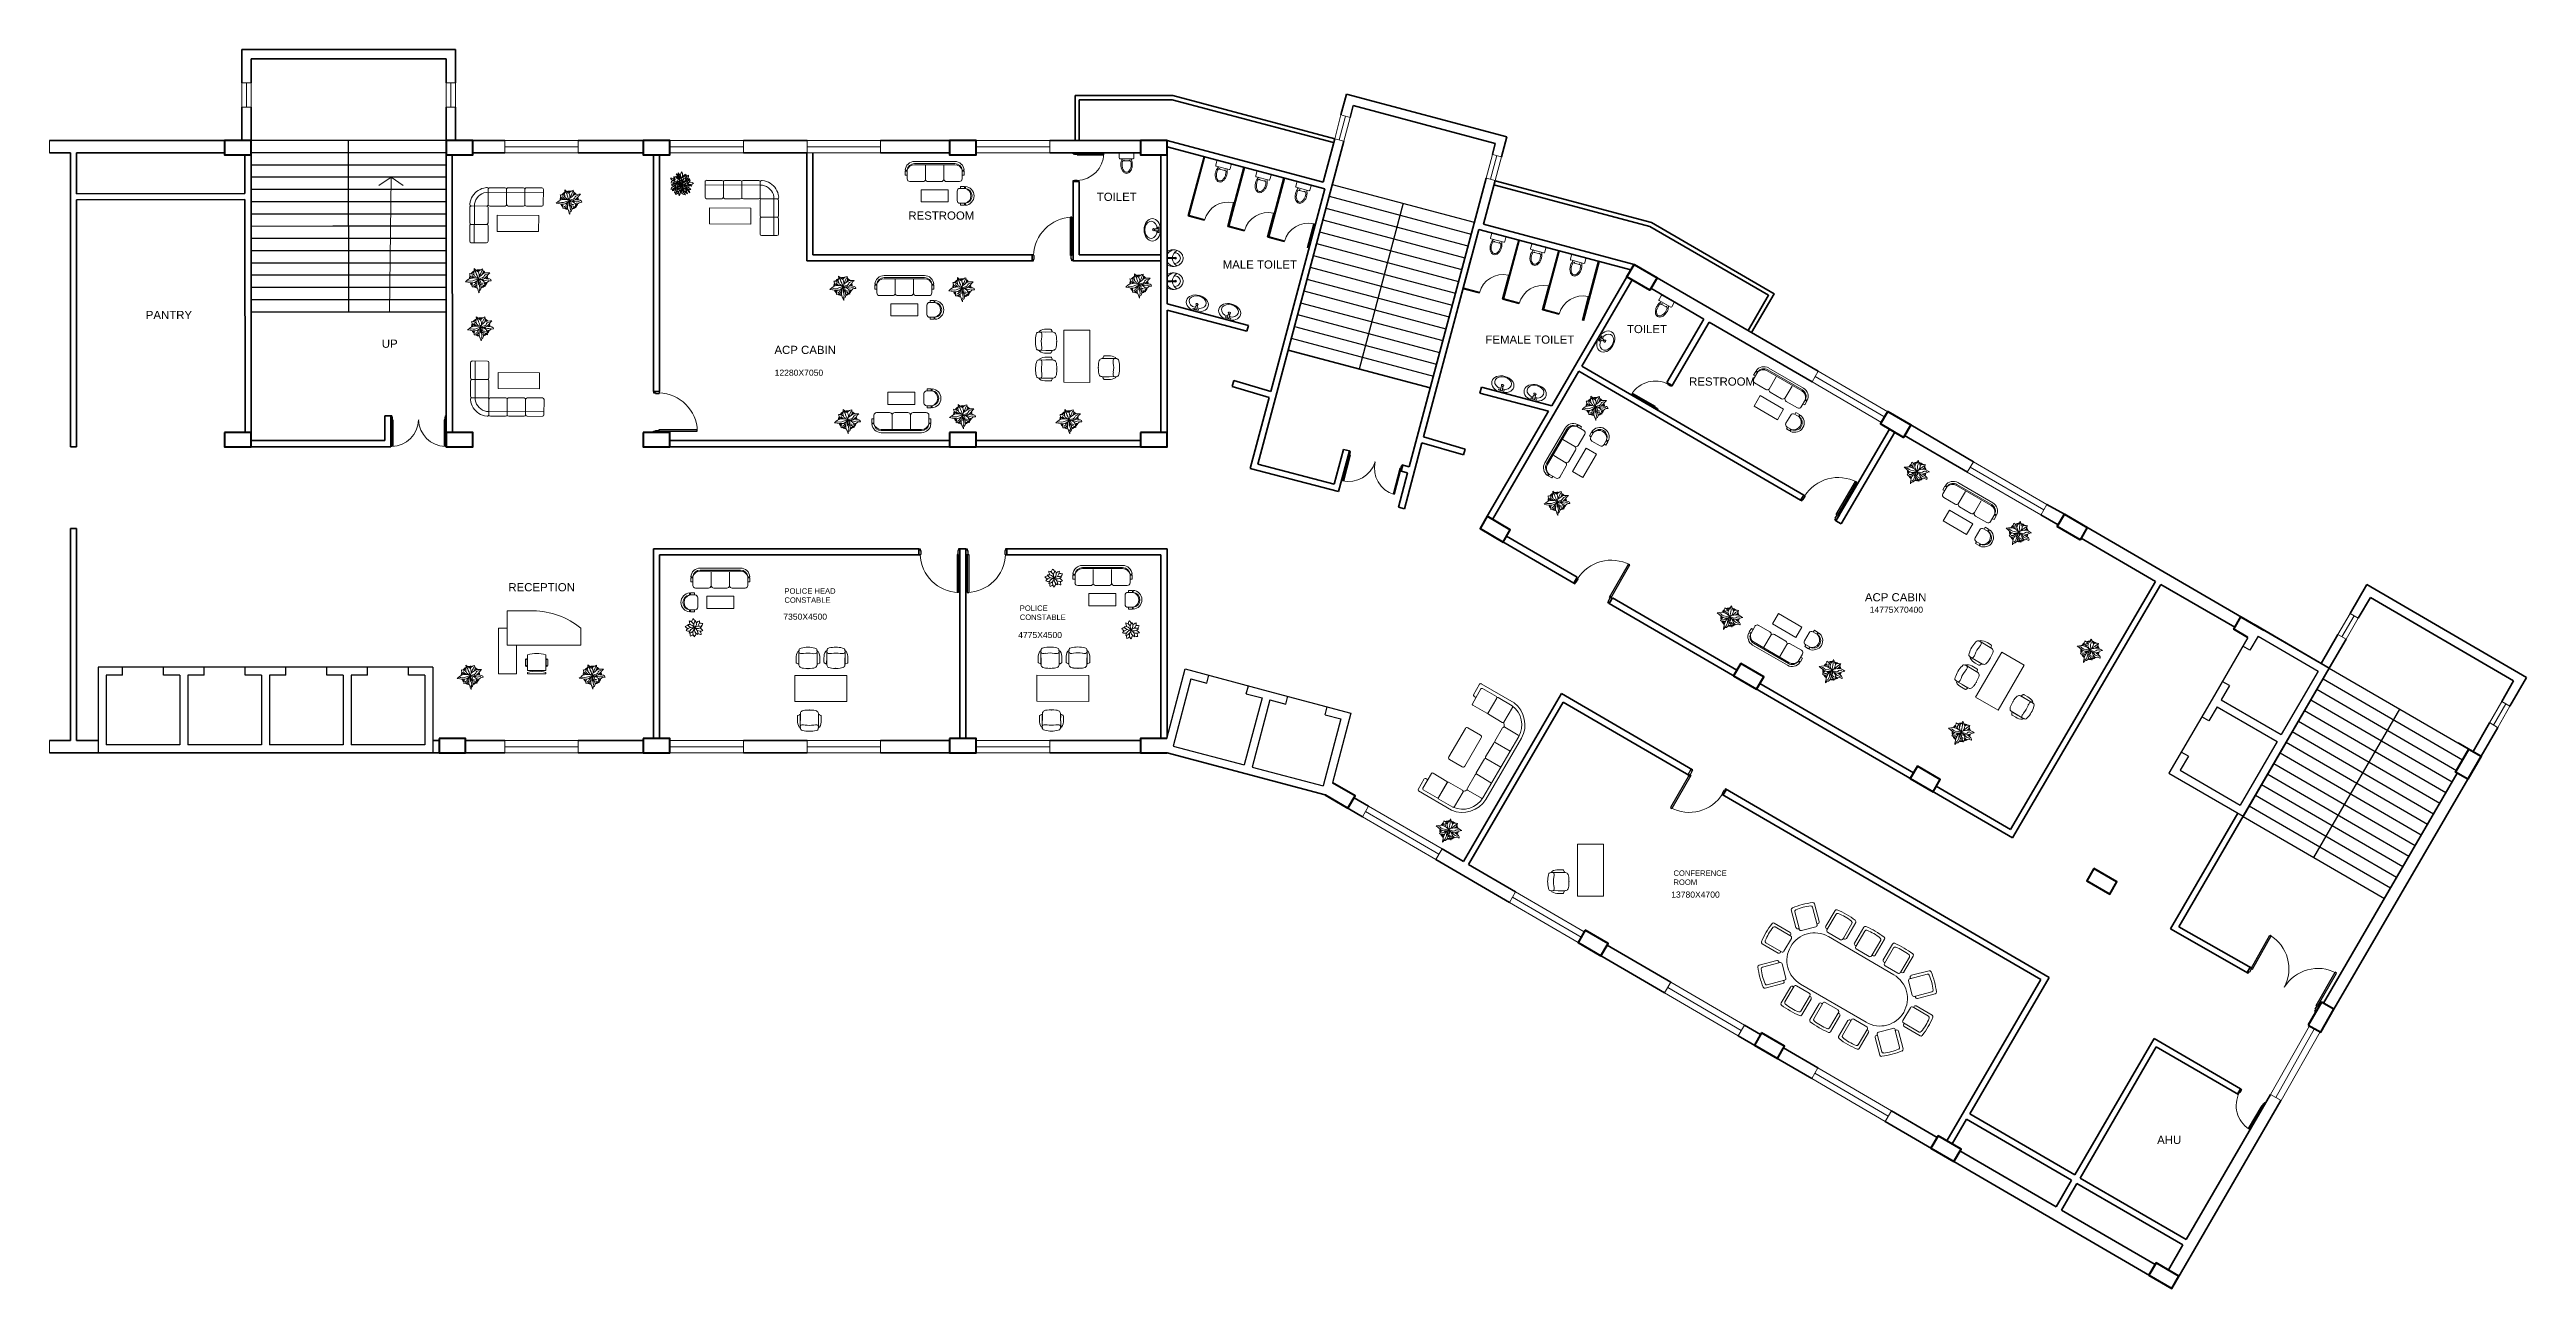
# Model space of a CAD drawing. Header units: millimetres. Extents: x 3079 to 579737, y 1565 to 1161826.
# Drawn here: x 85732 to 146378, y 418951 to 449301 of the extents above; entities that cross this region are included whole.
import ezdxf

# ---------------------------------------------------------------- set-up
doc = ezdxf.new("R2010")
doc.units = ezdxf.units.MM
for name, color, linetype, lineweight in [('1', 7, 'Continuous', 35), ('A_COL', 250, 'Continuous', 40), ('A_ELE1', 250, 'Continuous', 20), ('A_WIN-DOR', 250, 'Continuous', 30), ('DOOR', 250, 'Continuous', 15), ('IG-Area', 250, 'Continuous', 30), ('partition', 253, 'Continuous', 5), ('SILL', 251, 'Continuous', 18), ('WINDOW', 252, 'Continuous', 15)]:
    doc.layers.add(name, color=color, linetype=linetype, lineweight=lineweight)
doc.layers.add('FURNITURE', color=253, linetype='Continuous', lineweight=5, transparency=0.05)
doc.layers.add('TREES', color=72, linetype='Continuous', lineweight=5, transparency=0.05)
doc.styles.get("Standard").update_dxf_attribs({"font": 'arial.ttf'})

msp = doc.modelspace()

# ---------------------------------------------------------------- texts
at = {"layer": 'IG-Area', "attachment_point": 1}
for s, insert, char_height in [('{\\H0.4x;TOILET}  ', (111374, 445793), 500), ('{\\H0.4x;RESTROOM}  ', (106760, 445333), 500), ('MALE TOILET', (114457, 444135), 200), ('UP', (93868, 442195), 200), ('FEMALE TOILET', (120889, 442295), 200), ('{\\H0.4x;TOILET}  ', (124354, 442554), 500), (' ACP CABIN  ', (103403, 442043), 200), ('12280X7050', (103486, 441459), 150), ('{\\H0.4x;RESTROOM}  ', (125876, 441267), 500), ('RECEPTION', (96966, 436229), 200), ('{\\H0.66667x;POLICE HEAD \\PCONSTABLE} ', (103726, 436103), 200), ('7350X4500', (103698, 435482), 150), ('{\\H0.666x;POLICE  \\PCONSTABLE} ', (109488, 435683), 200), ('ACP CABIN  ', (130180, 435983), 200), ('14775X70400', (130298, 435652), 150), ('4775X4500', (109449, 435034), 150), ('{\\H0.66667x;CONFERENCE \\PROOM}', (125493, 429192), 200), ('13780X4700', (125438, 428675), 150), ('AHU', (137335, 422691), 200)]:
    msp.add_mtext_dynamic_manual_height_columns(s, width=38356.19, gutter_width=12.5, heights=[0], dxfattribs=dict(at, insert=insert, char_height=char_height))
at = {"layer": 'IG-Area', "insert": (88089, 442899), "char_height": 200, "attachment_point": 1, "rotation": 0.00008}
msp.add_mtext_dynamic_manual_height_columns('PANTRY', width=38356.19, gutter_width=12.5, heights=[0], dxfattribs=at)

# ---------------------------------------------------------------- linework, layer by layer
for p, q in [((95445, 447071), (90667, 447069)), ((93057, 442870), (93055, 447070)), ((95445, 447071), (95445, 440871)), ((92667, 446771), (90667, 446771)), ((92667, 446471), (90667, 446471)), ((95445, 446771), (92667, 446771)), ((95445, 446471), (92667, 446471)), ((92667, 446171), (90668, 446171)), ((92667, 445871), (90668, 445871)), ((95445, 446171), (92667, 446171)), ((95445, 445871), (92667, 445871)), ((117136, 445995), (120616, 445070)), ((117137, 445995), (120616, 445070)), ((92668, 445570), (90668, 445569)), ((92668, 445270), (90668, 445269)), ((95445, 445571), (92668, 445570)), ((95445, 445271), (92668, 445270)), ((116982, 445415), (120462, 444490)), ((117059, 445705), (120539, 444780)), ((118876, 445533), (117796, 441474)), ((92668, 444970), (90668, 444969)), ((92668, 444671), (90668, 444671)), ((95445, 444971), (92668, 444970)), ((95445, 444671), (92668, 444671)), ((116751, 444546), (120231, 443620)), ((116828, 444836), (120308, 443910)), ((116905, 445126), (120385, 444200)), ((92668, 444371), (90668, 444371)), ((92668, 444070), (90669, 444069)), ((95445, 444371), (92668, 444371)), ((95445, 444071), (92668, 444070)), ((116596, 443966), (120077, 443040)), ((116673, 444256), (120154, 443330)), ((92668, 443771), (90669, 443771)), ((92669, 443471), (90669, 443471)), ((95445, 443771), (92668, 443771)), ((95445, 443471), (92669, 443471)), ((116442, 443386), (119922, 442460)), ((116519, 443676), (120000, 442750)), ((92669, 443171), (90669, 443171)), ((92669, 442870), (90669, 442869)), ((95445, 443171), (92669, 443171)), ((95445, 442871), (92669, 442870)), ((116288, 442806), (119768, 441880)), ((116365, 443096), (119845, 442170)), ((116134, 442226), (119614, 441301)), ((116211, 442516), (119691, 441590)), ((116056, 441936), (119536, 441011)), ((139558, 434901), (138679, 433388)), ((139807, 434930), (139606, 434584)), ((139734, 435204), (139734, 435204)), ((141550, 434149), (139734, 435204)), ((139807, 434930), (141277, 434076)), ((142261, 435372), (142261, 435372)), ((139606, 434584), (139433, 434685)), ((89020, 434171), (86920, 434171)), ((86920, 434171), (86920, 432071)), ((87520, 433971), (87120, 433971)), ((87120, 433971), (87120, 432271)), ((87520, 433971), (87520, 434171)), ((88520, 433971), (88520, 434171)), ((88920, 433971), (88520, 433971)), ((88920, 433971), (88920, 432271)), ((91120, 434171), (89020, 434171)), ((89520, 433971), (89120, 433971)), ((89120, 433971), (89120, 432271)), ((89520, 433971), (89520, 434171)), ((90520, 433971), (90520, 434171)), ((90920, 433971), (90520, 433971)), ((90920, 433971), (90920, 432271)), ((93220, 434171), (91120, 434171)), ((91520, 433971), (91120, 433971)), ((91120, 433971), (91120, 432271)), ((91520, 433971), (91520, 434171)), ((92520, 433971), (92520, 434171)), ((92920, 433971), (92520, 433971)), ((92920, 433971), (92920, 432271)), ((93520, 433971), (93120, 433971)), ((93120, 433971), (93120, 432271)), ((95120, 434171), (93220, 434171)), ((93520, 433971), (93520, 434171)), ((94520, 433971), (94520, 434171)), ((94920, 433971), (94520, 433971)), ((94920, 433971), (94920, 432271)), ((95120, 434171), (95120, 432071)), ((113085, 432421), (113538, 434126)), ((113680, 433881), (113243, 432238)), ((113538, 434126), (115568, 433586)), ((113680, 433881), (114067, 433779)), ((114067, 433779), (114118, 433972)), ((115033, 433521), (115084, 433715)), ((139103, 433720), (138903, 433374)), ((139103, 433720), (138931, 433820)), ((141550, 434149), (139439, 430516)), ((141277, 434076), (140372, 432520)), ((140495, 432333), (141550, 434149)), ((141248, 433629), (144666, 431643)), ((141399, 433888), (144815, 431903)), ((141549, 434147), (145008, 432138)), ((115420, 433419), (114983, 431776)), ((115033, 433521), (115420, 433419)), ((115613, 433367), (115176, 431724)), ((115568, 433586), (117597, 433046)), ((115613, 433367), (115999, 433264)), ((115999, 433264), (116051, 433458)), ((116966, 433007), (117017, 433201)), ((116966, 433007), (117352, 432905)), ((117597, 433046), (117143, 431341)), ((138679, 433388), (137624, 431572)), ((138802, 433201), (138601, 432855)), ((138802, 433201), (140272, 432347)), ((138903, 433374), (140372, 432520)), ((140946, 433110), (144405, 431100)), ((141097, 433369), (144556, 431360)), ((141169, 429511), (143279, 433143)), ((117352, 432905), (116915, 431262)), ((138601, 432855), (138428, 432956)), ((140645, 432591), (144104, 430582)), ((140796, 432850), (144254, 430841)), ((86920, 432071), (89020, 432071)), ((89020, 432071), (86920, 432071)), ((88920, 432271), (87120, 432271)), ((89020, 432071), (91120, 432071)), ((90920, 432271), (89120, 432271)), ((95595, 432071), (90595, 432071)), ((92920, 432271), (91120, 432271)), ((91120, 432071), (93220, 432071)), ((94920, 432271), (93120, 432271)), ((93220, 432071), (95120, 432071)), ((113243, 432238), (114983, 431776)), ((138099, 431991), (137898, 431645)), ((138099, 431991), (137926, 432091)), ((140272, 432347), (139368, 430791)), ((139440, 430517), (140495, 432333)), ((140495, 432333), (139440, 430517)), ((140193, 431813), (143651, 429803)), ((140344, 432072), (143802, 430063)), ((140494, 432332), (143953, 430322)), ((145008, 432138), (145009, 432139)), ((116961, 431043), (115028, 431557)), ((115176, 431724), (116915, 431262)), ((137624, 431572), (139440, 430517)), ((137898, 431645), (139368, 430791)), ((139891, 431294), (143350, 429285)), ((140042, 431553), (143501, 429544)), ((142898, 428506), (144681, 431576)), ((139590, 430775), (143049, 428766)), ((139741, 431035), (143199, 429025)), ((139439, 430516), (142898, 428506))]:
    msp.add_line(p, q)
at = {"layer": '1'}
for p, q in [((95675, 449301), (90437, 449301)), ((90437, 448486), (90437, 449301)), ((95445, 449071), (90667, 449071)), ((90667, 448486), (90667, 449071)), ((95445, 448486), (95445, 449071)), ((95675, 448486), (95675, 449301)), ((110845, 448171), (113236, 448171)), ((110845, 448171), (110845, 447071)), ((117198, 447117), (113236, 448171)), ((117352, 447697), (117488, 448209)), ((117488, 448209), (121412, 447165)), ((90437, 447071), (90437, 447886)), ((90667, 447071), (90667, 447886)), ((95445, 447071), (95445, 447886)), ((95675, 447071), (95675, 447886)), ((110945, 448071), (113223, 448071)), ((110945, 448071), (110945, 447071)), ((117172, 447021), (113223, 448071)), ((117574, 447638), (117651, 447928)), ((117651, 447928), (121131, 447002)), ((85732, 447071), (90667, 447071)), ((95445, 447071), (96879, 447071)), ((98679, 447071), (100920, 447071)), ((100270, 447071), (100920, 447071)), ((102720, 447071), (104279, 447071)), ((106079, 447071), (108420, 447071)), ((110220, 447071), (113095, 447071)), ((110945, 447071), (110945, 447071)), ((112945, 447071), (112945, 447071)), ((113095, 447071), (113095, 443073)), ((116915, 446054), (113095, 447070)), ((115315, 439145), (117420, 447058)), ((116915, 446054), (117198, 447117)), ((121058, 446731), (121131, 447002)), ((121281, 446672), (121412, 447165)), ((85732, 446771), (86245, 446771)), ((86245, 446771), (86245, 439721)), ((86395, 446771), (90017, 446771)), ((86395, 446771), (86395, 445767)), ((90517, 445771), (90517, 446721)), ((90670, 439871), (90667, 446771)), ((95445, 439571), (95445, 446771)), ((95595, 439921), (95591, 446721)), ((96095, 446771), (96879, 446771)), ((98679, 446771), (100270, 446771)), ((100516, 446721), (100519, 440921)), ((100666, 446721), (100669, 440921)), ((102720, 446771), (104270, 446771)), ((103945, 446771), (104270, 446771)), ((103945, 446771), (103945, 446771)), ((104270, 444121), (104270, 446771)), ((104420, 444271), (104420, 446771)), ((106079, 446771), (107770, 446771)), ((110220, 446771), (110945, 446771)), ((110945, 446771), (112445, 446771)), ((112945, 446721), (112945, 444271)), ((112945, 446721), (112945, 442609)), ((116954, 445889), (113095, 446915)), ((113095, 446771), (113095, 446771)), ((113999, 446675), (113613, 445225)), ((114010, 446672), (113628, 445234)), ((114977, 446414), (114591, 444965)), ((114988, 446411), (114606, 444973)), ((86395, 445767), (90517, 445771)), ((110795, 446071), (110945, 446071)), ((110795, 446071), (110795, 444121)), ((110945, 446071), (110945, 444271)), ((115955, 446154), (115569, 444705)), ((115966, 446151), (115584, 444713)), ((116954, 445889), (115632, 440921)), ((119023, 439078), (120904, 446151)), ((120841, 445019), (121126, 446092)), ((86395, 445621), (90517, 445623)), ((86395, 445621), (86395, 439571)), ((90520, 439921), (90517, 445623)), ((114011, 445119), (113613, 445225)), ((114014, 445131), (113628, 445234)), ((114989, 444859), (114591, 444965)), ((114992, 444871), (114606, 444973)), ((115967, 444599), (115569, 444705)), ((115970, 444610), (115584, 444713)), ((119374, 439815), (120725, 444894)), ((124452, 443903), (120725, 444894)), ((124531, 444038), (120841, 445019)), ((121705, 444634), (121319, 443184)), ((121716, 444631), (121334, 443193)), ((109795, 444121), (104270, 444121)), ((109795, 444271), (104420, 444271)), ((109795, 444271), (109795, 444121)), ((112945, 444121), (110795, 444121)), ((110945, 444271), (110945, 444271)), ((112945, 444271), (110945, 444271)), ((110945, 444121), (110945, 444121)), ((112945, 444121), (112945, 443036)), ((113095, 444341), (113095, 444341)), ((113095, 444191), (113095, 444191)), ((120540, 444202), (120155, 442752)), ((122683, 444374), (122297, 442924)), ((122694, 444371), (122312, 442933)), ((123661, 444114), (123275, 442664)), ((123672, 444111), (123287, 442661)), ((129037, 441419), (124531, 444038)), ((124660, 443962), (124660, 443962)), ((120739, 443339), (120353, 443442)), ((120742, 443350), (120356, 443453)), ((120742, 443350), (120739, 443339)), ((124354, 443735), (122514, 440576)), ((124484, 443660), (123251, 441543)), ((126238, 442698), (124941, 443452)), ((112945, 439921), (112945, 442883)), ((115087, 442543), (113095, 443073)), ((113095, 439871), (113095, 442918)), ((115048, 442398), (113095, 442918)), ((113095, 442724), (113095, 442883)), ((121717, 443079), (121319, 443184)), ((121720, 443090), (121334, 443193)), ((122287, 442927), (122276, 442930)), ((122695, 442818), (122297, 442924)), ((122698, 442830), (122312, 442933)), ((112945, 442609), (112945, 442609)), ((113095, 442611), (113095, 442611)), ((115048, 442398), (115087, 442543)), ((126238, 442698), (125332, 441144)), ((126368, 442623), (125462, 441069)), ((128885, 441159), (126368, 442623)), ((112945, 439921), (112945, 441573)), ((116057, 441936), (119536, 441011)), ((124979, 440539), (123251, 441543)), ((100519, 440921), (100669, 440921)), ((114687, 441044), (114726, 441189)), ((114687, 441044), (115594, 440776)), ((114726, 441189), (115632, 440921)), ((120752, 440886), (120791, 441031)), ((122514, 440576), (120791, 441031)), ((123179, 441420), (121065, 437791)), ((128606, 438259), (123179, 441420)), ((125462, 441069), (125331, 441144)), ((93939, 440324), (93939, 439721)), ((93939, 440324), (94089, 440324)), ((94089, 440324), (94089, 439571)), ((115594, 440776), (115131, 439038)), ((122435, 440440), (120752, 440886)), ((122435, 440440), (120935, 437866)), ((128681, 438388), (124979, 440539)), ((86245, 439721), (86245, 439571)), ((86245, 439721), (86245, 439571)), ((90670, 439721), (93939, 439721)), ((100670, 439921), (100670, 439921)), ((100920, 439721), (107770, 439721)), ((108420, 439721), (112445, 439721)), ((119374, 439815), (120389, 439515)), ((130779, 440002), (129470, 437755)), ((130909, 439927), (129599, 437681)), ((130845, 439964), (130844, 439964)), ((132689, 438950), (131151, 439844)), ((132837, 439203), (131302, 440103)), ((86245, 439571), (86395, 439571)), ((86395, 439571), (86395, 439571)), ((90670, 439571), (94089, 439571)), ((100295, 439571), (112795, 439571)), ((115315, 439145), (117186, 438655)), ((117412, 439506), (117186, 438655)), ((117557, 439468), (117292, 438472)), ((117412, 439506), (117557, 439468)), ((118867, 439119), (118828, 438974)), ((118845, 439125), (119023, 439078)), ((118904, 438049), (119335, 439670)), ((119335, 439670), (120350, 439370)), ((120350, 439370), (120389, 439515)), ((115131, 439038), (117292, 438472)), ((118759, 438088), (118984, 438933)), ((118828, 438974), (118984, 438933)), ((118759, 438088), (118904, 438049)), ((128681, 438388), (128606, 438259)), ((134911, 437659), (134491, 437903)), ((134637, 438153), (135063, 437918)), ((141550, 434149), (135063, 437918)), ((86245, 437571), (86245, 432371)), ((86245, 437571), (86395, 437571)), ((86395, 437571), (86395, 432371)), ((121019, 437413), (123050, 436232)), ((121406, 437383), (123134, 436376)), ((129599, 437681), (129470, 437755)), ((137298, 436273), (135473, 437332)), ((100520, 437071), (107020, 437071)), ((100520, 432421), (100520, 437071)), ((100670, 436921), (107052, 436921)), ((100670, 432421), (100670, 436921)), ((107020, 436921), (107020, 437071)), ((108020, 437071), (108170, 437071)), ((108020, 432421), (108020, 437071)), ((108170, 432421), (108170, 437071)), ((109137, 436921), (112945, 436921)), ((109170, 437071), (113095, 437071)), ((109170, 436921), (109170, 437071)), ((112945, 432421), (112945, 436921)), ((113095, 432460), (113095, 437071)), ((123050, 436232), (123134, 436376)), ((133742, 430197), (137298, 436273)), ((133795, 429989), (137427, 436197)), ((139235, 435147), (137427, 436197)), ((142063, 435488), (142472, 436192)), ((146378, 433921), (142472, 436192)), ((123915, 435730), (123998, 435873)), ((123915, 435730), (133795, 429989)), ((123998, 435873), (127046, 434098)), ((142261, 435372), (142555, 435878)), ((146064, 433837), (142555, 435878)), ((141351, 434264), (141761, 434969)), ((141550, 434149), (141960, 434853)), ((127181, 433833), (127181, 433833)), ((127310, 433757), (127311, 433757)), ((127607, 433771), (131366, 431581)), ((145773, 433331), (146064, 433837)), ((145972, 433215), (146378, 433921)), ((120348, 429414), (122751, 433526)), ((120477, 429339), (122792, 433317)), ((122751, 433526), (125957, 431658)), ((122792, 433317), (125910, 431504)), ((145069, 432103), (145475, 432810)), ((145268, 431989), (145673, 432695)), ((86245, 432371), (85732, 432371)), ((95920, 432071), (85732, 432071)), ((86920, 432371), (86395, 432371)), ((95270, 432371), (95120, 432371)), ((96879, 432371), (95920, 432371)), ((96879, 432071), (95920, 432071)), ((100270, 432371), (98679, 432371)), ((100920, 432071), (98679, 432071)), ((100595, 432071), (100270, 432071)), ((100595, 432071), (100895, 432071)), ((104279, 432371), (102720, 432371)), ((104279, 432071), (102720, 432071)), ((107770, 432371), (106079, 432371)), ((107770, 432071), (106079, 432071)), ((108420, 432071), (108395, 432071)), ((112445, 432371), (110220, 432371)), ((113095, 432071), (110220, 432071)), ((113095, 432071), (116961, 431043)), ((145268, 431989), (144706, 432315)), ((131928, 431254), (133742, 430197)), ((141407, 425940), (144681, 431576)), ((144944, 431425), (141661, 425795)), ((145117, 431729), (145117, 431729)), ((116961, 431043), (117877, 430508)), ((117673, 430974), (118028, 430767)), ((126687, 431053), (134490, 426516)), ((126766, 431187), (134694, 426568)), ((139310, 430593), (137663, 427758)), ((139440, 430517), (137869, 427813)), ((119677, 429458), (121477, 428409)), ((119828, 429718), (120348, 429414)), ((120477, 429339), (121628, 428668)), ((135892, 428771), (135892, 428771)), ((137663, 427758), (139567, 426673)), ((137869, 427813), (139641, 426803)), ((123157, 427429), (125277, 426192)), ((123869, 427361), (125428, 426452)), ((132187, 422567), (134490, 426516)), ((132746, 423227), (134694, 426568)), ((139614, 426819), (139539, 426689)), ((127077, 425143), (128877, 424093)), ((127228, 425402), (127627, 425169)), ((128188, 424842), (129028, 424352)), ((135317, 421731), (137261, 425077)), ((135447, 421656), (137315, 424871)), ((137261, 425077), (139380, 423845)), ((137315, 424871), (139327, 423702)), ((137693, 418951), (140367, 423554)), ((138042, 420148), (140108, 423705)), ((139304, 423715), (139380, 423845)), ((130677, 423043), (137693, 418951)), ((130828, 423302), (131946, 422650)), ((132317, 422492), (132670, 423097)), ((132670, 423097), (135242, 421601)), ((132746, 423227), (135317, 421731)), ((132507, 422323), (134862, 420949)), ((134862, 420949), (135242, 421601)), ((134993, 420873), (135371, 421526)), ((135371, 421526), (137966, 420018)), ((135447, 421656), (138042, 420148)), ((134993, 420873), (137283, 419538)), ((137610, 419405), (137966, 420018)), ((137434, 419102), (137434, 419102)), ((137844, 419210), (137844, 419210))]:
    msp.add_line(p, q, dxfattribs=at)
for points in [[(127319, 442417), (127821, 443282), (124917, 444969), (121098, 445985)], [(127405, 442367), (127958, 443318), (124956, 445063), (121124, 446082)]]:
    msp.add_lwpolyline(points, dxfattribs=at)
at = {"layer": 'A_COL'}
for points in [[(90017, 447071), (90017, 446721), (90667, 446721), (90667, 447071)], [(95445, 447071), (95445, 446721), (96095, 446721), (96095, 447071)], [(100270, 447071), (100270, 446721), (100920, 446721), (100920, 447071)], [(107770, 447071), (107770, 446721), (108420, 446721), (108420, 447071)], [(112445, 447071), (112445, 446721), (113095, 446721), (113095, 447071)], [(124354, 443735), (124531, 444038), (125092, 443710), (124916, 443408)], [(130564, 440128), (130740, 440430), (131302, 440103), (131125, 439800)], [(90020, 439921), (90020, 439571), (90670, 439571), (90670, 439921)], [(95445, 439921), (95445, 439571), (96095, 439571), (96095, 439921)], [(100270, 439921), (100270, 439571), (100920, 439571), (100920, 439921)], [(107770, 439921), (107770, 439571), (108420, 439571), (108420, 439921)], [(112445, 439921), (112445, 439571), (113095, 439571), (113095, 439921)], [(120935, 437866), (120759, 437564), (121321, 437236), (121497, 437539)], [(134887, 437616), (135063, 437919), (135624, 437591), (135448, 437289)], [(127141, 434261), (126965, 433959), (127526, 433631), (127702, 433934)], [(95270, 432421), (95270, 432071), (95920, 432071), (95920, 432421)], [(100270, 432421), (100270, 432071), (100920, 432071), (100920, 432421)], [(107770, 432421), (107770, 432071), (108420, 432071), (108420, 432421)], [(144944, 431425), (144641, 431599), (144965, 432163), (145268, 431989)], [(131464, 431749), (131288, 431447), (131850, 431119), (132026, 431421)], [(135788, 429237), (135611, 428935), (136173, 428607), (136349, 428909)], [(123333, 427731), (123157, 427429), (123718, 427101), (123894, 427404)], [(141035, 425403), (141339, 425230), (141661, 425795), (141357, 425968)], [(127652, 425212), (127476, 424910), (128037, 424582), (128214, 424885)], [(131971, 422693), (131795, 422391), (132356, 422063), (132533, 422366)], [(137308, 419581), (137131, 419278), (137693, 418951), (137869, 419253)]]:
    msp.add_lwpolyline(points, close=True, dxfattribs=at)
for points in [[(139558, 434901), (139210, 435104), (139386, 435407), (139948, 435079)], [(113085, 432421), (112445, 432421), (112445, 432071), (113095, 432071)], [(116961, 431043), (116961, 431043), (117522, 430715), (117698, 431018), (117143, 431341)]]:
    msp.add_lwpolyline(points, dxfattribs=at)
at = {"layer": 'A_ELE1', "transparency": 33554687}
for centre, radius, start, end in [((110870, 446769), 676, 271.74233, 358.25813), ((110792, 444229), 966, 91.74202, 178.25781), ((125045, 440503), 676, 61.57995, 148.09574), ((100627, 439924), 966, 1.74202, 88.25781), ((94091, 440249), 676, 271.74205, 358.25784), ((95443, 440249), 676, 181.74219, 268.25798), ((117539, 439394), 676, 256.84654, 343.36234), ((118846, 439047), 676, 166.84668, 253.36248), ((129522, 437850), 966, 61.51976, 148.03556), ((108017, 436963), 966, 181.74219, 268.25798), ((108173, 436963), 966, 271.74202, 358.25781), ((123967, 435825), 966, 61.59251, 148.10831), ((125877, 431580), 966, 241.59777, 328.11356), ((139595, 426781), 966, 332.06668, 58.58243), ((141272, 425825), 966, 62.06647, 148.58227), ((139595, 426781), 966, 332.06664, 332.06668), ((139946, 423429), 676, 151.58457, 238.10036)]:
    msp.add_arc(centre, radius, start, end, dxfattribs=at)
at = {"layer": 'A_WIN-DOR', "transparency": 33554687}
for p, q in [((110900, 446771), (110795, 446771)), ((110795, 446749), (110827, 446749)), ((110827, 446749), (110827, 446739)), ((110827, 446739), (110891, 446739)), ((110891, 446749), (111546, 446749)), ((110891, 446723), (111546, 446723)), ((110900, 446749), (110900, 446771)), ((110900, 446749), (110923, 446749)), ((110795, 446093), (110827, 446093)), ((110827, 446093), (110827, 446103)), ((110827, 446103), (110891, 446103)), ((110891, 446093), (110900, 446093)), ((110900, 446093), (110900, 446071)), ((110726, 444258), (110726, 445193)), ((110763, 444258), (110763, 445194)), ((109795, 444272), (109795, 444122)), ((109827, 444271), (109795, 444271)), ((109827, 444258), (109827, 444271)), ((109827, 444121), (109827, 444167)), ((109827, 444167), (109841, 444167)), ((109841, 444167), (109841, 444258)), ((110749, 444167), (110749, 444258)), ((110763, 444167), (110749, 444167)), ((110763, 444271), (110763, 444304)), ((110763, 444271), (110795, 444271)), ((110763, 444121), (110763, 444167)), ((110795, 444121), (110763, 444121)), ((110795, 444271), (110795, 444121)), ((100671, 440921), (100521, 440921)), ((100669, 440889), (100669, 440921)), ((125359, 441102), (125371, 441121)), ((125367, 441097), (125359, 441102)), ((125418, 441057), (125362, 441089)), ((125423, 441065), (125418, 441057)), ((125450, 441049), (125423, 441065)), ((94089, 440219), (94089, 440324)), ((94112, 440324), (94112, 440292)), ((94112, 440292), (94121, 440292)), ((94121, 440292), (94121, 440228)), ((95422, 440292), (95413, 440292)), ((95413, 440292), (95413, 440228)), ((95422, 440324), (95422, 440292)), ((95445, 440219), (95445, 440324)), ((100519, 440889), (100565, 440889)), ((100565, 440889), (100565, 440875)), ((100565, 440875), (100656, 440875)), ((100656, 440889), (100669, 440889)), ((125038, 440531), (124472, 440860)), ((125051, 440553), (124485, 440882)), ((125030, 440535), (125010, 440547)), ((125030, 440535), (125019, 440516)), ((125019, 440516), (125110, 440463)), ((125098, 440507), (125043, 440539)), ((125093, 440499), (125098, 440507)), ((125121, 440483), (125093, 440499)), ((94112, 440219), (94089, 440219)), ((94112, 440228), (94112, 439573)), ((94112, 440219), (94112, 440196)), ((94137, 440228), (94137, 439574)), ((94767, 440228), (94767, 440219)), ((94767, 440228), (94767, 440228)), ((94767, 440219), (94767, 440219)), ((95397, 440228), (95397, 439574)), ((95422, 440228), (95422, 439573)), ((95422, 440219), (95422, 440196)), ((95422, 440219), (95445, 440219)), ((100519, 439921), (100519, 439953)), ((100519, 439953), (100565, 439953)), ((100669, 439921), (100519, 439921)), ((100565, 439953), (100565, 439967)), ((100565, 439967), (100656, 439967)), ((100656, 439989), (101592, 439989)), ((100656, 439953), (101592, 439953)), ((100669, 439953), (100702, 439953)), ((100669, 439953), (100669, 439921)), ((117554, 439369), (117386, 438736)), ((117579, 439363), (117411, 438730)), ((117530, 439366), (117557, 439468)), ((117552, 439360), (117530, 439366)), ((117552, 439360), (117546, 439338)), ((117580, 439429), (117563, 439367)), ((117579, 439462), (117571, 439431)), ((117571, 439431), (117580, 439429)), ((118187, 439201), (118185, 439192)), ((118185, 439192), (118185, 439192)), ((118187, 439201), (118187, 439201)), ((118828, 439097), (118811, 439035)), ((118837, 439094), (118828, 439097)), ((118845, 439125), (118837, 439094)), ((118840, 439018), (118867, 439119)), ((118796, 439039), (118627, 438406)), ((118820, 439032), (118652, 438399)), ((118818, 439024), (118812, 439001)), ((118818, 439024), (118840, 439018)), ((129480, 437908), (129951, 438716)), ((129512, 437890), (129983, 438699)), ((128683, 438390), (128607, 438260)), ((128634, 438243), (128657, 438282)), ((128657, 438282), (128669, 438275)), ((128669, 438275), (128715, 438354)), ((128709, 438372), (128682, 438388)), ((128703, 438361), (128709, 438372)), ((129454, 437818), (129500, 437897)), ((129546, 437885), (129470, 437755)), ((129518, 437901), (129535, 437929)), ((129518, 437901), (129546, 437885)), ((129443, 437771), (129466, 437811)), ((129470, 437755), (129443, 437771)), ((129466, 437811), (129454, 437818)), ((107020, 436919), (107020, 437069)), ((107052, 436921), (107020, 436921)), ((107052, 437071), (107052, 437025)), ((107052, 437025), (107066, 437025)), ((107052, 436934), (107052, 436921)), ((107066, 437025), (107066, 436934)), ((107951, 436934), (107951, 435998)), ((107988, 437025), (107974, 437025)), ((107974, 437025), (107974, 436934)), ((108020, 437071), (107988, 437071)), ((107988, 437071), (107988, 437025)), ((107988, 436934), (107988, 435998)), ((107988, 436921), (107988, 436888)), ((107988, 436921), (108020, 436921)), ((108020, 436921), (108020, 437071)), ((108170, 436921), (108170, 437071)), ((108170, 437071), (108202, 437071)), ((108202, 436921), (108170, 436921)), ((108202, 437071), (108202, 437025)), ((108202, 437025), (108216, 437025)), ((108202, 436934), (108202, 435998)), ((108202, 436921), (108202, 436888)), ((108216, 437025), (108216, 436934)), ((108238, 436934), (108238, 435998)), ((109138, 437025), (109124, 437025)), ((109124, 437025), (109124, 436934)), ((109138, 437071), (109138, 437025)), ((109138, 436934), (109138, 436921)), ((109138, 436921), (109170, 436921)), ((109170, 436919), (109170, 437069)), ((123925, 435883), (124394, 436692)), ((123956, 435865), (124426, 436674)), ((123127, 436364), (123051, 436234)), ((123078, 436216), (123101, 436256)), ((123101, 436256), (123113, 436249)), ((123113, 436249), (123159, 436328)), ((123153, 436346), (123126, 436362)), ((123147, 436335), (123153, 436346)), ((123887, 435746), (123910, 435786)), ((123915, 435730), (123887, 435746)), ((123899, 435793), (123944, 435872)), ((123910, 435786), (123899, 435793)), ((123990, 435860), (123915, 435730)), ((123963, 435876), (123979, 435904)), ((123963, 435876), (123990, 435860)), ((125888, 431539), (125418, 430730)), ((125920, 431521), (125450, 430712)), ((125854, 431544), (125929, 431674)), ((125881, 431528), (125854, 431544)), ((125881, 431528), (125865, 431500)), ((125946, 431612), (125900, 431532)), ((125929, 431674), (125957, 431658)), ((125957, 431658), (125934, 431618)), ((125934, 431618), (125946, 431612)), ((126766, 431188), (126743, 431148)), ((126731, 431155), (126686, 431076)), ((126697, 431069), (126691, 431058)), ((126691, 431058), (126719, 431042)), ((126718, 431041), (126793, 431170)), ((126743, 431148), (126731, 431155)), ((139635, 426792), (140098, 427605)), ((139667, 426774), (140130, 427587)), ((139614, 426819), (139539, 426689)), ((139539, 426689), (139567, 426673)), ((139567, 426673), (139590, 426713)), ((139590, 426713), (139602, 426706)), ((139602, 426706), (139647, 426785)), ((139641, 426803), (139614, 426819)), ((139641, 426803), (139658, 426832)), ((141230, 425883), (141693, 426696)), ((141261, 425865), (141725, 426679)), ((140448, 426329), (140448, 426329)), ((140448, 426329), (140448, 426329)), ((141194, 425746), (141216, 425786)), ((141221, 425730), (141194, 425746)), ((141204, 425793), (141250, 425872)), ((141216, 425786), (141204, 425793)), ((141296, 425861), (141221, 425730)), ((141268, 425877), (141284, 425905)), ((141268, 425877), (141296, 425861)), ((139346, 423743), (139327, 423754)), ((139351, 423750), (139346, 423743)), ((139391, 423801), (139359, 423746)), ((139399, 423833), (139383, 423806)), ((139383, 423806), (139391, 423801)), ((139895, 423434), (139566, 422868)), ((139917, 423421), (139588, 422855)), ((139913, 423413), (139901, 423394)), ((139941, 423481), (139909, 423426)), ((139913, 423413), (139932, 423402)), ((139932, 423402), (139985, 423493)), ((139950, 423477), (139941, 423481)), ((139966, 423504), (139950, 423477))]:
    msp.add_line(p, q, dxfattribs=at)
at = {"layer": 'A_WIN-DOR'}
for p, q in [((110795, 446749), (110795, 446771)), ((110795, 446071), (110795, 446093)), ((110900, 446071), (110795, 446071)), ((110763, 445194), (110726, 445193)), ((109795, 444121), (109827, 444121)), ((100519, 440921), (100519, 440889)), ((125371, 441121), (125461, 441068)), ((125461, 441068), (125450, 441049)), ((94112, 440324), (94089, 440324)), ((95422, 440324), (95445, 440324)), ((125121, 440483), (125110, 440463)), ((101592, 439953), (101592, 439989)), ((117579, 439462), (117557, 439468)), ((118845, 439125), (118867, 439119)), ((129983, 438699), (129951, 438716)), ((128606, 438259), (128634, 438243)), ((107020, 437071), (107052, 437071)), ((109170, 437071), (109138, 437071)), ((124426, 436674), (124394, 436692)), ((123050, 436232), (123078, 436216)), ((107988, 435998), (107951, 435998)), ((108202, 435998), (108238, 435998)), ((126794, 431172), (126766, 431188)), ((125418, 430730), (125450, 430712)), ((140098, 427605), (140130, 427587)), ((141725, 426679), (141693, 426696)), ((139327, 423754), (139380, 423845)), ((139380, 423845), (139399, 423833)), ((139966, 423504), (139985, 423493))]:
    msp.add_line(p, q, dxfattribs=at)
at = {"layer": 'A_WIN-DOR', "transparency": 33554687}
for points in [[(110891, 446749), (110891, 446723)], [(110891, 446093), (110891, 446103)], [(109827, 444258), (109841, 444258)], [(110763, 444258), (110726, 444258)], [(125367, 441097), (125362, 441089)], [(100656, 440889), (100656, 440875)], [(125038, 440531), (125051, 440553)], [(94112, 440228), (94137, 440228)], [(94767, 440228), (94767, 440228)], [(95422, 440228), (95397, 440228)], [(100656, 439953), (100656, 439989)], [(117554, 439369), (117579, 439363)], [(118187, 439201), (118187, 439201)], [(118820, 439032), (118796, 439039)], [(128703, 438361), (128715, 438354)], [(129512, 437890), (129480, 437908)], [(107052, 436934), (107066, 436934)], [(107988, 436934), (107951, 436934)], [(108202, 436934), (108238, 436934)], [(109138, 436934), (109124, 436934)], [(123147, 436335), (123159, 436328)], [(123956, 435865), (123925, 435883)], [(125888, 431539), (125920, 431521)], [(126697, 431069), (126686, 431076)], [(139635, 426792), (139667, 426774)], [(140448, 426329), (140448, 426329)], [(141261, 425865), (141230, 425883)], [(139351, 423750), (139359, 423746)], [(139917, 423421), (139895, 423434)]]:
    msp.add_lwpolyline(points, dxfattribs=at)
at = {"layer": 'DOOR'}
for p, q in [((114570, 444971), (114724, 445550)), ((114581, 444967), (114736, 445547)), ((114736, 445547), (114724, 445550)), ((115548, 444710), (115702, 445290)), ((115559, 444707), (115714, 445287)), ((115714, 445287), (115702, 445290)), ((114581, 444967), (114570, 444971)), ((115559, 444707), (115548, 444710)), ((116526, 444450), (116680, 445030)), ((116537, 444447), (116692, 445027)), ((116692, 445027), (116680, 445030)), ((116537, 444447), (116526, 444450)), ((121299, 443194), (121453, 443774)), ((121310, 443191), (121465, 443771)), ((121465, 443771), (121453, 443774)), ((122276, 442930), (122430, 443510)), ((122287, 442927), (122442, 443507)), ((122442, 443507), (122430, 443510)), ((121310, 443191), (121299, 443194)), ((122287, 442927), (122276, 442930)), ((123254, 442670), (123408, 443250)), ((123265, 442667), (123420, 443247)), ((123420, 443247), (123408, 443250)), ((123265, 442667), (123254, 442670))]:
    msp.add_line(p, q, dxfattribs=at)
at = {"layer": 'FURNITURE'}
for p, q in [((107895, 446558), (106911, 446558)), ((106911, 446508), (107895, 446508)), ((106911, 446479), (107895, 446479)), ((107177, 446114), (107177, 446461)), ((107627, 446125), (107627, 446461)), ((111923, 446753), (111923, 446645)), ((112265, 446771), (111941, 446771)), ((111941, 446627), (112265, 446627)), ((112007, 446577), (112199, 446577)), ((112034, 446593), (112034, 446576)), ((112041, 446593), (112034, 446593)), ((112034, 446576), (112041, 446576)), ((112041, 446576), (112041, 446593)), ((112165, 446576), (112165, 446593)), ((112165, 446593), (112172, 446593)), ((112172, 446576), (112165, 446576)), ((112172, 446593), (112172, 446576)), ((112283, 446645), (112283, 446753)), ((114315, 446572), (114287, 446468)), ((114300, 446446), (114613, 446362)), ((114650, 446501), (114337, 446585)), ((114351, 446380), (114536, 446331)), ((114381, 446389), (114376, 446373)), ((114376, 446373), (114383, 446371)), ((114387, 446387), (114381, 446389)), ((114383, 446371), (114387, 446387)), ((114503, 446339), (114508, 446355)), ((114508, 446355), (114514, 446353)), ((114514, 446353), (114510, 446337)), ((114635, 446375), (114663, 446479)), ((96118, 445752), (96089, 445711)), ((96152, 445789), (96118, 445752)), ((96189, 445822), (96152, 445789)), ((96230, 445851), (96189, 445822)), ((96274, 445875), (96230, 445851)), ((96320, 445894), (96274, 445875)), ((96320, 445768), (96274, 445740)), ((96368, 445908), (96320, 445894)), ((96369, 445788), (96320, 445768)), ((96429, 445919), (96368, 445908)), ((96420, 445800), (96369, 445788)), ((96473, 445804), (96420, 445800)), ((96472, 445504), (96473, 445879)), ((97823, 445800), (96473, 445804)), ((96886, 445915), (96511, 445916)), ((96922, 445503), (96923, 445878)), ((97336, 445914), (96961, 445915)), ((97372, 445501), (97373, 445876)), ((97786, 445913), (97411, 445914)), ((97822, 445500), (97823, 445875)), ((101783, 445684), (101784, 446059)), ((101784, 445984), (103134, 445980)), ((101822, 446096), (102197, 446095)), ((102233, 445683), (102234, 446058)), ((102272, 446095), (102647, 446094)), ((102683, 445681), (102684, 446056)), ((102722, 446094), (103097, 446093)), ((103133, 445680), (103134, 446055)), ((103134, 445980), (103187, 445976)), ((103178, 446094), (103240, 446083)), ((103187, 445976), (103238, 445963)), ((103238, 445963), (103287, 445943)), ((103240, 446083), (103288, 446069)), ((103287, 445943), (103332, 445915)), ((103288, 446069), (103334, 446050)), ((103332, 445915), (103372, 445880)), ((103334, 446050), (103377, 446025)), ((103372, 445880), (103406, 445840)), ((103377, 446025), (103418, 445996)), ((103406, 445840), (103434, 445795)), ((103418, 445996), (103455, 445963)), ((103434, 445795), (103454, 445746)), ((103454, 445746), (103466, 445694)), ((103455, 445963), (103488, 445925)), ((103488, 445925), (103517, 445885)), ((103517, 445885), (103541, 445841)), ((103541, 445841), (103560, 445795)), ((103560, 445795), (103574, 445747)), ((103574, 445747), (103585, 445685)), ((106680, 446342), (106730, 446342)), ((106730, 446133), (106730, 446342)), ((107114, 446066), (106796, 446066)), ((107733, 445867), (107070, 445867)), ((107070, 445867), (107070, 445569)), ((107561, 446066), (107241, 446066)), ((108011, 446066), (107693, 446066)), ((107733, 445569), (107733, 445867)), ((108077, 446342), (108127, 446342)), ((108077, 446342), (108077, 446133)), ((108155, 445898), (108155, 445947)), ((114510, 446337), (114503, 446339)), ((115293, 446312), (115265, 446207)), ((115278, 446185), (115591, 446102)), ((115628, 446241), (115315, 446325)), ((115329, 446120), (115514, 446070)), ((115359, 446128), (115354, 446113)), ((115354, 446113), (115361, 446111)), ((115365, 446127), (115359, 446128)), ((115361, 446111), (115365, 446127)), ((115481, 446079), (115486, 446095)), ((115488, 446077), (115481, 446079)), ((115486, 446095), (115492, 446093)), ((115492, 446093), (115488, 446077)), ((115613, 446115), (115641, 446219)), ((116271, 446052), (116243, 445947)), ((116256, 445925), (116569, 445842)), ((116606, 445981), (116293, 446064)), ((116307, 445859), (116492, 445810)), ((116337, 445868), (116332, 445853)), ((116332, 445853), (116339, 445851)), ((116343, 445866), (116337, 445868)), ((116339, 445851), (116343, 445866)), ((116459, 445819), (116464, 445835)), ((116466, 445817), (116459, 445819)), ((116464, 445835), (116470, 445833)), ((116470, 445833), (116466, 445817)), ((116591, 445855), (116619, 445959)), ((96031, 445573), (96020, 445512)), ((96022, 445430), (96021, 445055)), ((96045, 445621), (96031, 445573)), ((96065, 445667), (96045, 445621)), ((96434, 445467), (96057, 445468)), ((96089, 445711), (96065, 445667)), ((96134, 445468), (96132, 444568)), ((96139, 445520), (96134, 445468)), ((96151, 445572), (96139, 445520)), ((96172, 445621), (96151, 445572)), ((96200, 445666), (96172, 445621)), ((96234, 445706), (96200, 445666)), ((96274, 445740), (96234, 445706)), ((96471, 445054), (96472, 445429)), ((96509, 445466), (96884, 445465)), ((96528, 445466), (96528, 445466)), ((96696, 445241), (96695, 444847)), ((97709, 445238), (96696, 445241)), ((96959, 445465), (97334, 445464)), ((97409, 445464), (97784, 445463)), ((97708, 444844), (97709, 445238)), ((102195, 445645), (101820, 445646)), ((101893, 445027), (101895, 445421)), ((101895, 445421), (102907, 445418)), ((102645, 445644), (102270, 445645)), ((103095, 445643), (102720, 445644)), ((102907, 445418), (102906, 445024)), ((103076, 445643), (103076, 445643)), ((103130, 444780), (103131, 445155)), ((103132, 445230), (103133, 445605)), ((103169, 445192), (103544, 445191)), ((103170, 445642), (103548, 445641)), ((103466, 445694), (103470, 445641)), ((103470, 445641), (103468, 444741)), ((103581, 445154), (103580, 444779)), ((103583, 445604), (103581, 445229)), ((107070, 445569), (107733, 445569)), ((108155, 445485), (108155, 445534)), ((96021, 444980), (96019, 444605)), ((96057, 444568), (96432, 444567)), ((96433, 445017), (96058, 445018)), ((96469, 444604), (96470, 444979)), ((96695, 444847), (97708, 444844)), ((102906, 445024), (101893, 445027)), ((103543, 444741), (103168, 444742)), ((112890, 444906), (112803, 444906)), ((112890, 444862), (112803, 444862)), ((112840, 444906), (112840, 444978)), ((112840, 444791), (112840, 444862)), ((112869, 444906), (112869, 444952)), ((112869, 444952), (112897, 444952)), ((112869, 444816), (112869, 444862)), ((112897, 444816), (112869, 444816)), ((112890, 444862), (112890, 444906)), ((112897, 444952), (112897, 444816)), ((121043, 444791), (121015, 444687)), ((121028, 444665), (121341, 444582)), ((121378, 444721), (121065, 444804)), ((121079, 444599), (121264, 444550)), ((121109, 444608), (121104, 444592)), ((121104, 444592), (121111, 444591)), ((121115, 444606), (121109, 444608)), ((121111, 444591), (121115, 444606)), ((121231, 444559), (121235, 444574)), ((121238, 444557), (121231, 444559)), ((121235, 444574), (121242, 444573)), ((121242, 444573), (121238, 444557)), ((121363, 444595), (121391, 444699)), ((122021, 444531), (121993, 444427)), ((122356, 444461), (122043, 444544)), ((113094, 444186), (113094, 444196)), ((113094, 444196), (113105, 444196)), ((113094, 444186), (113105, 444186)), ((113105, 444016), (113105, 444366)), ((113105, 444203), (113202, 444203)), ((113105, 444203), (113202, 444203)), ((113105, 444179), (113202, 444179)), ((113105, 444179), (113202, 444179)), ((113202, 444196), (113202, 444196)), ((113202, 444186), (113202, 444186)), ((113221, 444203), (113281, 444203)), ((113221, 444179), (113281, 444179)), ((122006, 444405), (122319, 444322)), ((122057, 444339), (122242, 444290)), ((122087, 444348), (122082, 444332)), ((122082, 444332), (122089, 444330)), ((122093, 444346), (122087, 444348)), ((122089, 444330), (122093, 444346)), ((122209, 444299), (122213, 444314)), ((122216, 444297), (122209, 444299)), ((122213, 444314), (122220, 444312)), ((122220, 444312), (122216, 444297)), ((122341, 444334), (122369, 444439)), ((122999, 444271), (122971, 444167)), ((122984, 444145), (123297, 444061)), ((123334, 444201), (123021, 444284)), ((123035, 444079), (123220, 444030)), ((123065, 444088), (123060, 444072)), ((123060, 444072), (123067, 444070)), ((123071, 444086), (123065, 444088)), ((123067, 444070), (123071, 444086)), ((123187, 444038), (123191, 444054)), ((123194, 444037), (123187, 444038)), ((123191, 444054), (123198, 444052)), ((123198, 444052), (123194, 444037)), ((123319, 444074), (123347, 444179)), ((105937, 443550), (105987, 443550)), ((105987, 443340), (105987, 443550)), ((107153, 443765), (106169, 443765)), ((106169, 443715), (107153, 443715)), ((106169, 443687), (107153, 443687)), ((106435, 443321), (106435, 443668)), ((106885, 443332), (106885, 443668)), ((107334, 443550), (107384, 443550)), ((107334, 443550), (107334, 443340)), ((113094, 443621), (113094, 443631)), ((113094, 443631), (113105, 443631)), ((113094, 443621), (113105, 443621)), ((113105, 443451), (113105, 443801)), ((113105, 443638), (113202, 443638)), ((113105, 443638), (113202, 443638)), ((113105, 443614), (113202, 443614)), ((113105, 443614), (113202, 443614)), ((113202, 443631), (113202, 443631)), ((113202, 443621), (113202, 443621)), ((113221, 443638), (113281, 443638)), ((113221, 443614), (113281, 443614)), ((106371, 443274), (106054, 443274)), ((106990, 443075), (106327, 443075)), ((106327, 443075), (106327, 442776)), ((106327, 442776), (106990, 442776)), ((106819, 443274), (106498, 443274)), ((107268, 443274), (106950, 443274)), ((106990, 442776), (106990, 443075)), ((107412, 443105), (107412, 443155)), ((107412, 442692), (107412, 442742)), ((113717, 443004), (113787, 442986)), ((113728, 442942), (113735, 442969)), ((113859, 442908), (113728, 442942)), ((113735, 442969), (113779, 442958)), ((113774, 442938), (113796, 443022)), ((113774, 442938), (113816, 442926)), ((113816, 442926), (113839, 443011)), ((113822, 442946), (113866, 442935)), ((113829, 442975), (113898, 442956)), ((113866, 442935), (113859, 442908)), ((114509, 442794), (114578, 442775)), ((114519, 442732), (114526, 442759)), ((114650, 442697), (114519, 442732)), ((114526, 442759), (114571, 442747)), ((114565, 442727), (114588, 442811)), ((114565, 442727), (114608, 442716)), ((114608, 442716), (114630, 442800)), ((114613, 442736), (114657, 442724)), ((114621, 442764), (114690, 442746)), ((114657, 442724), (114650, 442697)), ((125193, 443270), (125139, 443177)), ((125145, 443152), (125425, 442989)), ((125177, 443075), (125343, 442979)), ((125208, 443076), (125200, 443062)), ((125200, 443062), (125206, 443058)), ((125206, 443058), (125214, 443072)), ((125214, 443072), (125208, 443076)), ((125498, 443113), (125218, 443276)), ((125314, 442996), (125322, 443010)), ((125320, 442992), (125314, 442996)), ((125328, 443006), (125320, 442992)), ((125322, 443010), (125328, 443006)), ((125450, 442995), (125504, 443089)), ((109901, 442352), (109892, 442321)), ((110007, 442381), (109927, 442372)), ((109945, 442382), (109935, 442372)), ((110307, 442376), (109945, 442382)), ((109973, 442382), (109973, 442405)), ((110268, 442382), (110126, 442380)), ((110140, 442447), (110242, 442447)), ((110260, 442437), (110277, 442401)), ((110564, 441149), (110566, 442423)), ((111203, 442422), (110566, 442423)), ((111201, 441148), (111203, 442422)), ((123659, 442171), (123727, 442288)), ((123683, 442157), (123659, 442171)), ((123706, 442196), (123683, 442157)), ((123710, 442245), (123688, 442206)), ((123688, 442206), (123763, 442162)), ((123731, 442181), (123695, 442120)), ((123710, 442245), (123785, 442201)), ((123727, 442288), (123751, 442274)), ((123751, 442274), (123728, 442234)), ((123789, 442281), (123753, 442219)), ((96041, 441258), (96042, 441633)), ((96079, 441671), (96454, 441669)), ((96152, 440770), (96154, 441670)), ((96492, 441632), (96491, 441257)), ((109901, 441961), (109891, 441992)), ((109904, 441669), (109894, 441638)), ((110006, 441931), (109926, 441941)), ((110010, 441698), (109929, 441689)), ((109944, 441931), (109934, 441940)), ((109948, 441699), (109937, 441689)), ((110306, 441935), (109944, 441931)), ((110309, 441694), (109948, 441699)), ((109972, 441930), (109972, 441908)), ((109975, 441699), (109975, 441722)), ((110268, 441929), (110126, 441932)), ((110271, 441699), (110129, 441697)), ((110139, 441864), (110241, 441865)), ((110143, 441765), (110244, 441764)), ((110259, 441874), (110276, 441910)), ((110263, 441754), (110280, 441718)), ((111496, 441729), (111858, 441733)), ((111543, 441789), (111526, 441753)), ((111535, 441734), (111677, 441731)), ((111663, 441799), (111562, 441799)), ((111796, 441732), (111876, 441723)), ((111830, 441733), (111830, 441756)), ((111858, 441733), (111868, 441723)), ((111902, 441703), (111911, 441672)), ((128676, 441005), (127825, 441499)), ((96039, 440808), (96040, 441183)), ((96453, 441219), (96078, 441221)), ((96490, 441182), (96489, 440807)), ((96715, 440994), (96716, 441387)), ((97727, 440991), (96715, 440994)), ((96716, 441387), (97729, 441384)), ((97729, 441384), (97727, 440991)), ((106256, 440605), (106256, 440904)), ((106256, 440904), (106919, 440904)), ((106919, 440904), (106919, 440605)), ((107341, 440988), (107341, 440938)), ((109903, 441278), (109893, 441309)), ((110009, 441248), (109928, 441258)), ((109947, 441248), (109937, 441257)), ((110308, 441252), (109947, 441248)), ((109974, 441248), (109974, 441225)), ((110270, 441246), (110128, 441249)), ((110142, 441181), (110243, 441182)), ((110262, 441192), (110279, 441227)), ((110564, 441149), (111201, 441148)), ((111495, 441287), (111857, 441282)), ((111542, 441227), (111525, 441262)), ((111534, 441281), (111676, 441284)), ((111662, 441216), (111560, 441217)), ((111795, 441282), (111875, 441292)), ((111829, 441282), (111829, 441259)), ((111857, 441282), (111867, 441291)), ((111901, 441312), (111911, 441342)), ((121198, 441022), (121267, 441004)), ((121208, 440961), (121215, 440988)), ((121339, 440926), (121208, 440961)), ((121215, 440988), (121259, 440976)), ((121254, 440956), (121276, 441040)), ((121254, 440956), (121297, 440944)), ((121297, 440944), (121319, 441029)), ((121302, 440964), (121346, 440953)), ((121309, 440993), (121378, 440974)), ((121346, 440953), (121339, 440926)), ((127454, 441223), (127560, 441404)), ((127753, 440973), (127478, 441132)), ((127516, 441429), (127560, 441404)), ((127785, 441432), (128636, 440937)), ((127800, 441456), (128651, 440962)), ((127832, 440982), (128006, 441282)), ((128140, 440748), (127863, 440909)), ((128226, 440765), (128395, 441056)), ((96047, 440665), (96037, 440727)), ((96061, 440617), (96047, 440665)), ((96081, 440571), (96061, 440617)), ((96452, 440769), (96074, 440771)), ((96105, 440527), (96081, 440571)), ((96134, 440486), (96105, 440527)), ((96167, 440449), (96134, 440486)), ((96156, 440717), (96152, 440770)), ((96168, 440666), (96156, 440717)), ((96204, 440415), (96167, 440449)), ((96188, 440617), (96168, 440666)), ((96216, 440572), (96188, 440617)), ((96245, 440386), (96204, 440415)), ((96250, 440531), (96216, 440572)), ((96288, 440362), (96245, 440386)), ((96290, 440497), (96250, 440531)), ((96334, 440342), (96288, 440362)), ((96335, 440469), (96290, 440497)), ((96382, 440328), (96334, 440342)), ((96384, 440449), (96335, 440469)), ((96444, 440317), (96382, 440328)), ((96435, 440436), (96384, 440449)), ((96488, 440432), (96435, 440436)), ((96489, 440732), (96488, 440357)), ((97838, 440428), (96488, 440432)), ((96900, 440318), (96525, 440319)), ((96527, 440769), (96902, 440768)), ((96545, 440769), (96545, 440769)), ((96939, 440730), (96938, 440355)), ((97350, 440317), (96975, 440318)), ((96977, 440768), (97352, 440767)), ((97389, 440729), (97388, 440354)), ((97800, 440315), (97425, 440316)), ((97427, 440766), (97802, 440765)), ((97839, 440728), (97838, 440353)), ((105916, 440340), (105916, 440130)), ((106300, 440406), (105982, 440406)), ((106919, 440605), (106256, 440605)), ((106364, 440359), (106364, 440012)), ((106748, 440406), (106427, 440406)), ((106813, 440348), (106813, 440012)), ((107197, 440406), (106879, 440406)), ((107263, 440130), (107263, 440340)), ((107341, 440575), (107341, 440525)), ((121989, 440812), (122058, 440794)), ((121999, 440750), (122007, 440777)), ((122130, 440715), (121999, 440750)), ((122007, 440777), (122051, 440765)), ((122045, 440745), (122068, 440830)), ((122045, 440745), (122088, 440734)), ((122088, 440734), (122111, 440818)), ((122093, 440754), (122138, 440742)), ((122101, 440782), (122170, 440764)), ((122138, 440742), (122130, 440715)), ((127615, 440823), (127465, 440565)), ((127465, 440565), (128038, 440232)), ((128188, 440490), (127615, 440823)), ((128038, 440232), (128188, 440490)), ((128528, 440522), (128254, 440682)), ((128568, 440304), (128593, 440347)), ((128724, 440727), (128619, 440546)), ((128724, 440727), (128767, 440702)), ((105866, 440130), (105916, 440130)), ((106098, 439993), (107082, 439993)), ((106098, 439965), (107082, 439965)), ((107082, 439915), (106098, 439915)), ((107263, 440130), (107313, 440130)), ((122838, 440024), (122342, 439174)), ((122385, 439149), (122881, 439999)), ((122410, 439135), (122905, 439985)), ((123077, 439575), (122786, 439744)), ((123115, 440073), (123140, 440116)), ((123115, 440073), (123296, 439967)), ((123320, 439877), (123160, 439602)), ((123538, 439916), (123495, 439941)), ((123895, 439708), (123852, 439733)), ((128361, 439947), (128386, 439990)), ((122860, 439180), (122560, 439355)), ((122869, 439102), (122709, 438827)), ((123094, 439488), (122933, 439211)), ((123352, 439536), (123018, 438963)), ((123276, 438813), (123610, 439386)), ((123610, 439386), (123352, 439536)), ((122412, 438866), (122437, 438909)), ((122618, 438803), (122437, 438909)), ((123018, 438963), (123276, 438813)), ((132089, 438415), (132194, 438596)), ((132151, 438621), (132194, 438596)), ((132420, 438623), (133270, 438128)), ((132434, 438648), (133285, 438153)), ((133310, 438196), (132459, 438691)), ((132466, 438173), (132640, 438474)), ((132249, 438015), (132098, 437757)), ((132387, 438164), (132112, 438324)), ((132821, 437681), (132249, 438015)), ((132774, 437939), (132497, 438100)), ((132860, 437957), (133029, 438247)), ((133162, 437713), (132887, 437873)), ((133358, 437918), (133253, 437737)), ((133358, 437918), (133401, 437893)), ((132098, 437757), (132671, 437423)), ((132671, 437423), (132821, 437681)), ((133201, 437495), (133227, 437538)), ((112006, 436662), (111022, 436662)), ((132994, 437138), (133019, 437181)), ((101483, 436383), (101433, 436383)), ((101483, 436383), (101483, 436174)), ((101549, 436107), (101867, 436107)), ((101664, 436599), (102648, 436599)), ((102648, 436549), (101664, 436549)), ((102648, 436521), (101664, 436521)), ((101933, 436166), (101933, 436502)), ((101998, 436107), (102319, 436107)), ((102382, 436155), (102382, 436502)), ((102446, 436107), (102764, 436107)), ((102830, 436174), (102830, 436383)), ((102880, 436383), (102830, 436383)), ((110790, 436447), (110840, 436447)), ((110840, 436237), (110840, 436447)), ((111224, 436171), (110906, 436171)), ((111022, 436612), (112006, 436612)), ((111022, 436584), (112006, 436584)), ((111287, 436218), (111287, 436565)), ((111672, 436171), (111351, 436171)), ((111737, 436229), (111737, 436565)), ((112121, 436171), (111803, 436171)), ((112187, 436447), (112237, 436447)), ((112187, 436447), (112187, 436237)), ((112265, 436002), (112265, 436052)), ((96934, 435552), (96934, 434707)), ((97576, 435552), (96934, 435552)), ((101405, 435939), (101405, 435989)), ((101405, 435526), (101405, 435576)), ((101827, 435610), (101827, 435908)), ((101827, 435908), (102490, 435908)), ((102490, 435610), (101827, 435610)), ((102490, 435908), (102490, 435610)), ((111843, 435972), (111180, 435972)), ((111180, 435972), (111180, 435674)), ((111180, 435674), (111843, 435674)), ((111843, 435674), (111843, 435972)), ((112265, 435589), (112265, 435639)), ((127915, 435230), (128065, 435487)), ((128065, 435487), (128638, 435154)), ((96722, 435129), (96934, 435129)), ((96722, 434008), (96722, 435129)), ((98739, 435129), (98739, 434707)), ((127340, 435015), (127383, 434990)), ((127488, 435171), (127383, 434990)), ((127853, 435036), (127579, 435195)), ((127884, 434963), (127709, 434662)), ((128488, 434896), (127915, 435230)), ((128240, 434810), (127963, 434972)), ((128638, 435154), (128488, 434896)), ((129046, 435014), (129020, 434971)), ((98739, 434707), (96934, 434707)), ((97167, 434707), (97167, 434008)), ((97384, 434218), (97384, 434352)), ((97397, 434365), (97397, 434375)), ((97397, 434365), (97410, 434365)), ((97410, 434365), (97397, 434365)), ((97400, 434379), (97407, 434379)), ((97410, 434375), (97410, 434365)), ((97424, 434352), (97424, 434218)), ((97434, 434475), (97434, 434086)), ((97884, 434086), (97884, 434475)), ((97894, 434352), (97894, 434218)), ((97907, 434375), (97907, 434365)), ((97920, 434365), (97907, 434365)), ((97907, 434365), (97920, 434365)), ((97917, 434379), (97910, 434379)), ((97920, 434365), (97920, 434375)), ((97934, 434218), (97934, 434352)), ((104011, 434390), (104011, 434289)), ((104021, 434270), (104056, 434253)), ((104077, 434558), (104054, 434558)), ((104076, 434262), (104079, 434404)), ((104077, 434523), (104087, 434604)), ((104077, 434585), (104086, 434595)), ((104081, 434224), (104077, 434585)), ((104107, 434629), (104138, 434638)), ((104498, 434628), (104467, 434638)), ((104527, 434522), (104518, 434603)), ((104528, 434584), (104519, 434594)), ((104523, 434223), (104528, 434584)), ((104528, 434261), (104526, 434403)), ((104528, 434557), (104551, 434557)), ((104583, 434269), (104547, 434252)), ((104594, 434389), (104593, 434288)), ((104693, 434393), (104694, 434291)), ((104704, 434273), (104739, 434256)), ((104760, 434560), (104737, 434560)), ((104758, 434264), (104761, 434406)), ((104760, 434526), (104770, 434606)), ((104760, 434587), (104769, 434598)), ((104764, 434226), (104760, 434587)), ((104790, 434631), (104821, 434641)), ((105181, 434631), (105150, 434640)), ((105210, 434525), (105201, 434605)), ((105211, 434587), (105201, 434597)), ((105206, 434225), (105211, 434587)), ((105211, 434263), (105209, 434405)), ((105211, 434559), (105234, 434559)), ((105266, 434272), (105230, 434255)), ((105277, 434392), (105276, 434290)), ((109938, 434395), (109938, 434293)), ((109948, 434274), (109983, 434257)), ((110004, 434562), (109981, 434562)), ((110003, 434266), (110006, 434408)), ((110004, 434527), (110014, 434608)), ((110004, 434589), (110014, 434599)), ((110008, 434228), (110004, 434589)), ((110034, 434633), (110065, 434643)), ((110425, 434632), (110394, 434642)), ((110454, 434527), (110445, 434607)), ((110455, 434588), (110446, 434599)), ((110450, 434227), (110455, 434588)), ((110455, 434265), (110453, 434407)), ((110455, 434561), (110478, 434561)), ((110510, 434273), (110475, 434256)), ((110521, 434393), (110520, 434292)), ((110621, 434397), (110621, 434295)), ((110631, 434277), (110666, 434260)), ((110687, 434564), (110664, 434564)), ((110685, 434269), (110688, 434410)), ((110687, 434530), (110697, 434610)), ((110687, 434592), (110696, 434602)), ((110691, 434230), (110687, 434592)), ((110717, 434635), (110748, 434645)), ((111108, 434635), (111077, 434644)), ((111137, 434529), (111128, 434609)), ((111138, 434591), (111129, 434601)), ((111133, 434229), (111138, 434591)), ((111138, 434268), (111136, 434410)), ((111138, 434563), (111161, 434563)), ((111193, 434276), (111157, 434259)), ((111204, 434396), (111203, 434294)), ((128281, 434217), (127431, 434713)), ((127456, 434756), (128306, 434260)), ((127470, 434780), (128321, 434285)), ((128267, 434727), (128098, 434436)), ((128628, 434584), (128354, 434744)), ((128547, 434312), (128652, 434493)), ((128547, 434312), (128590, 434287)), ((128838, 434657), (128813, 434614)), ((132581, 434220), (132558, 434198)), ((132688, 434192), (132613, 434224)), ((132635, 434224), (132621, 434221)), ((132944, 434037), (132635, 434224)), ((132658, 434210), (132670, 434229)), ((132726, 434474), (132733, 434505)), ((132802, 434395), (132737, 434444)), ((132748, 434425), (132744, 434439)), ((133063, 434247), (132748, 434425)), ((132772, 434412), (132761, 434392)), ((132883, 434270), (132971, 434220)), ((132890, 433439), (133533, 434538)), ((132923, 434811), (132899, 434789)), ((133027, 434262), (132906, 434336)), ((133029, 434783), (132955, 434816)), ((132976, 434815), (132963, 434812)), ((133286, 434628), (132976, 434815)), ((132992, 434218), (133025, 434241)), ((133000, 434801), (133011, 434821)), ((133255, 434652), (133132, 434722)), ((133178, 434773), (133265, 434722)), ((133276, 434704), (133273, 434665)), ((134083, 434216), (133533, 434538)), ((96722, 434008), (97167, 434008)), ((97410, 434204), (97397, 434204)), ((97397, 434204), (97397, 434194)), ((97400, 434191), (97407, 434191)), ((97410, 434194), (97410, 434204)), ((97434, 434086), (97884, 434086)), ((97434, 434041), (97434, 434005)), ((97434, 434005), (97884, 434005)), ((97605, 434086), (97605, 434072)), ((97712, 434086), (97712, 434072)), ((97884, 434005), (97884, 434041)), ((97907, 434204), (97920, 434204)), ((97907, 434194), (97907, 434204)), ((97917, 434191), (97910, 434191)), ((97920, 434204), (97920, 434194)), ((103979, 433968), (103977, 433331)), ((103979, 433968), (105252, 433966)), ((105251, 433329), (105252, 433966)), ((109906, 433972), (109904, 433336)), ((109906, 433972), (111179, 433970)), ((111178, 433333), (111179, 433970)), ((120569, 433276), (120777, 433638)), ((120747, 433753), (120599, 433496)), ((121593, 433296), (120783, 433763)), ((120814, 433648), (121156, 433452)), ((132384, 433882), (132391, 433914)), ((132460, 433804), (132396, 433852)), ((132407, 433834), (132403, 433848)), ((132721, 433656), (132407, 433834)), ((132430, 433820), (132419, 433801)), ((132541, 433679), (132629, 433628)), ((132685, 433670), (132564, 433745)), ((132650, 433627), (132683, 433649)), ((132914, 434061), (132790, 434131)), ((132836, 434182), (132923, 434130)), ((132934, 434113), (132931, 434073)), ((133440, 433117), (134083, 434216)), ((103977, 433331), (105251, 433329)), ((104056, 432990), (104091, 433007)), ((104116, 433037), (104111, 432675)), ((104558, 433036), (104562, 432674)), ((109904, 433336), (111178, 433333)), ((109983, 432994), (110018, 433011)), ((110043, 433041), (110038, 432679)), ((110485, 433040), (110489, 432678)), ((110545, 432993), (110510, 433010)), ((120921, 433043), (120578, 433239)), ((120609, 433459), (120658, 433431)), ((121166, 433415), (120953, 433056)), ((120954, 433051), (121166, 433415)), ((120954, 433051), (121166, 433415)), ((121166, 433415), (120958, 433053)), ((120962, 433019), (121301, 432817)), ((121542, 433223), (121203, 433425)), ((121337, 432824), (121552, 433186)), ((132890, 433439), (133440, 433117)), ((133764, 433089), (134074, 432902)), ((133774, 433013), (133777, 433053)), ((133795, 433065), (133919, 432995)), ((133988, 433470), (134302, 433292)), ((134024, 433455), (134145, 433381)), ((134058, 433499), (134026, 433476)), ((134167, 433447), (134079, 433497)), ((134248, 433322), (134313, 433273)), ((134278, 433305), (134290, 433325)), ((134302, 433292), (134306, 433278)), ((134325, 433243), (134317, 433212)), ((104045, 432870), (104046, 432972)), ((104111, 432702), (104088, 432703)), ((104111, 432998), (104113, 432856)), ((104111, 432737), (104121, 432657)), ((104111, 432675), (104120, 432665)), ((104141, 432631), (104172, 432621)), ((104532, 432630), (104501, 432621)), ((104561, 432736), (104552, 432656)), ((104562, 432674), (104552, 432664)), ((104563, 432997), (104560, 432855)), ((104562, 432702), (104585, 432702)), ((104618, 432989), (104583, 433006)), ((104628, 432869), (104628, 432970)), ((109972, 432874), (109973, 432976)), ((110038, 432707), (110015, 432707)), ((110038, 433002), (110040, 432860)), ((110038, 432679), (110047, 432669)), ((110039, 432741), (110048, 432661)), ((110068, 432635), (110099, 432626)), ((110459, 432634), (110428, 432625)), ((110489, 432740), (110479, 432660)), ((110489, 432678), (110479, 432668)), ((110490, 433001), (110487, 432859)), ((110489, 432706), (110512, 432706)), ((110555, 432873), (110555, 432974)), ((121704, 432471), (120826, 430968)), ((121776, 432430), (120900, 430930)), ((121119, 432360), (121308, 432682)), ((121363, 432702), (121694, 432508)), ((133873, 432944), (133785, 432995)), ((134021, 432934), (134095, 432902)), ((134050, 432916), (134039, 432896)), ((134074, 432902), (134088, 432905)), ((134127, 432906), (134151, 432928)), ((120665, 431583), (120865, 431925)), ((120892, 431971), (121092, 432313)), ((121266, 431722), (120902, 431935)), ((121129, 432323), (121493, 432110)), ((119242, 431177), (119393, 431432)), ((119570, 431567), (119356, 431207)), ((119430, 431441), (119478, 431412)), ((119946, 431374), (119607, 431576)), ((119955, 431342), (119742, 430977)), ((119955, 431342), (119742, 430977)), ((119742, 430977), (119950, 431340)), ((119742, 430977), (119955, 431337)), ((119987, 431350), (120330, 431154)), ((120447, 431210), (120638, 431536)), ((120675, 431546), (121039, 431333)), ((120056, 430664), (119251, 431140)), ((119366, 431170), (119705, 430968)), ((120094, 430744), (119752, 430941)), ((120341, 431119), (120131, 430754)), ((120789, 430958), (120464, 431148)), ((123143, 428558), (123143, 429831)), ((123143, 429831), (123780, 429831)), ((123780, 428558), (123780, 429831)), ((122443, 429114), (122433, 429083)), ((122549, 429143), (122468, 429133)), ((122487, 429144), (122476, 429134)), ((122848, 429139), (122487, 429144)), ((122514, 429144), (122514, 429166)), ((122810, 429144), (122668, 429142)), ((122682, 429210), (122783, 429209)), ((122802, 429199), (122819, 429164)), ((122443, 428722), (122433, 428753)), ((122549, 428693), (122468, 428703)), ((122487, 428692), (122476, 428702)), ((122848, 428697), (122487, 428692)), ((122514, 428692), (122514, 428670)), ((122810, 428692), (122668, 428694)), ((122682, 428626), (122783, 428627)), ((122802, 428637), (122819, 428672)), ((123780, 428558), (123143, 428558)), ((128378, 428223), (128492, 427790)), ((128567, 427774), (128461, 428176)), ((128896, 428290), (129009, 427863)), ((129060, 427939), (128945, 428373)), ((129223, 427823), (129449, 428210)), ((127961, 427901), (128348, 427675)), ((128344, 427599), (127985, 427808)), ((128367, 427585), (128344, 427599)), ((128574, 427748), (128567, 427774)), ((128979, 427811), (128625, 427718)), ((129474, 428118), (129251, 427736)), ((129266, 427678), (129582, 427494)), ((130886, 426636), (129285, 427570)), ((129653, 427532), (129862, 427891)), ((129955, 427915), (129730, 427528)), ((129927, 427413), (130152, 427800)), ((130178, 427707), (129955, 427326)), ((127590, 426873), (128024, 426987)), ((128053, 427168), (127666, 427394)), ((127758, 427419), (128140, 427197)), ((128198, 427212), (128382, 427528)), ((129640, 427509), (129653, 427532)), ((129970, 427268), (130286, 427084)), ((130344, 427099), (130357, 427122)), ((130357, 427122), (130566, 427481)), ((130659, 427504), (130433, 427117)), ((130630, 427002), (130856, 427389)), ((130881, 427297), (130659, 426915)), ((131061, 426711), (131270, 427070)), ((131363, 427094), (131137, 426707)), ((128075, 426930), (127673, 426824)), ((128173, 426419), (127740, 426305)), ((127787, 426389), (128215, 426501)), ((128100, 426936), (128075, 426930)), ((128245, 426553), (128152, 426906)), ((128222, 425971), (128444, 426353)), ((128502, 426368), (128818, 426184)), ((128605, 426405), (130207, 425471)), ((130674, 426857), (130990, 426673)), ((131047, 426688), (131061, 426711)), ((131247, 426488), (131340, 426135)), ((131705, 426652), (131277, 426540)), ((131319, 426622), (131752, 426736)), ((128355, 426334), (128129, 425947)), ((128820, 426103), (128610, 425744)), ((128636, 425652), (128861, 426039)), ((128833, 426126), (128820, 426103)), ((129058, 425924), (128833, 425537)), ((128926, 425560), (129148, 425942)), ((129206, 425957), (129522, 425773)), ((131110, 425513), (131294, 425829)), ((131352, 425844), (131374, 425831)), ((131374, 425831), (131734, 425622)), ((131392, 426105), (131417, 426112)), ((131417, 426112), (131819, 426217)), ((131826, 425647), (131439, 425873)), ((131901, 426168), (131468, 426054)), ((129524, 425693), (129314, 425334)), ((129339, 425241), (129565, 425628)), ((129537, 425716), (129524, 425693)), ((129762, 425514), (129536, 425126)), ((129629, 425150), (129852, 425532)), ((129910, 425547), (130225, 425363)), ((130227, 425282), (130018, 424923)), ((130043, 424831), (130269, 425218)), ((130241, 425305), (130227, 425282)), ((130595, 424751), (130483, 425178)), ((130513, 425230), (130866, 425323)), ((130918, 425293), (130925, 425267)), ((130925, 425267), (131030, 424865)), ((131114, 424818), (131000, 425251)), ((131507, 425233), (131125, 425456)), ((131143, 425366), (131530, 425140)), ((130432, 425102), (130546, 424669))]:
    msp.add_line(p, q, dxfattribs=at)
for points in [[(106730, 446322), (106680, 446322), (106680, 446223), (106730, 446223)], [(108135, 445898), (108135, 445947), (108035, 445947), (108035, 445898)], [(108077, 446322), (108127, 446322), (108127, 446223), (108077, 446223)], [(108135, 445534), (108135, 445485), (108035, 445485), (108035, 445534)], [(105987, 443530), (105937, 443530), (105937, 443430), (105987, 443430)], [(107334, 443530), (107384, 443530), (107384, 443430), (107334, 443430)], [(107392, 443105), (107392, 443155), (107293, 443155), (107293, 443105)], [(107392, 442742), (107392, 442692), (107293, 442692), (107293, 442742)], [(107321, 440938), (107321, 440988), (107222, 440988), (107222, 440938)], [(127550, 441387), (127506, 441412), (127456, 441326), (127500, 441301)], [(107321, 440575), (107321, 440525), (107222, 440525), (107222, 440575)], [(128551, 440314), (128576, 440357), (128490, 440407), (128465, 440364)], [(128714, 440710), (128757, 440685), (128707, 440599), (128664, 440624)], [(105916, 440150), (105866, 440150), (105866, 440250), (105916, 440250)], [(107263, 440150), (107313, 440150), (107313, 440250), (107263, 440250)], [(123132, 440063), (123157, 440106), (123243, 440056), (123218, 440013)], [(123528, 439899), (123485, 439924), (123435, 439838), (123478, 439813)], [(123842, 439716), (123885, 439691), (123835, 439605), (123792, 439630)], [(128369, 440000), (128344, 439957), (128258, 440007), (128283, 440050)], [(122454, 438899), (122429, 438856), (122515, 438806), (122540, 438849)], [(132184, 438579), (132141, 438604), (132091, 438518), (132134, 438493)], [(133348, 437901), (133391, 437876), (133341, 437790), (133298, 437815)], [(133184, 437505), (133209, 437548), (133123, 437598), (133098, 437555)], [(133001, 437191), (132976, 437148), (132890, 437198), (132916, 437241)], [(101483, 436363), (101433, 436363), (101433, 436264), (101483, 436264)], [(102830, 436363), (102880, 436363), (102880, 436264), (102830, 436264)], [(110840, 436427), (110790, 436427), (110790, 436327), (110840, 436327)], [(112245, 436002), (112245, 436052), (112146, 436052), (112146, 436002)], [(112187, 436427), (112237, 436427), (112237, 436327), (112187, 436327)], [(101425, 435939), (101425, 435989), (101524, 435989), (101524, 435939)], [(101425, 435576), (101425, 435526), (101524, 435526), (101524, 435576)], [(112245, 435639), (112245, 435589), (112146, 435589), (112146, 435639)], [(127393, 435008), (127350, 435033), (127400, 435119), (127443, 435093)], [(129003, 434981), (129028, 435024), (128942, 435074), (128917, 435031)], [(128557, 434329), (128600, 434304), (128650, 434390), (128607, 434415)], [(128820, 434667), (128795, 434624), (128709, 434674), (128735, 434717)]]:
    msp.add_lwpolyline(points, dxfattribs=at)
for points in [[(108155, 445898), (108022, 445898, 0.414214), (107956, 445831), (107956, 445601, 0.414214), (108022, 445534), (108155, 445534)], [(108155, 445534, 0.755929), (108155, 445898, 0.755929)], [(107412, 443105), (107280, 443105, 0.414214), (107213, 443039), (107213, 442808, 0.414214), (107280, 442742), (107412, 442742)], [(107412, 442742, 0.755929), (107412, 443105, 0.755929)], [(107341, 440575), (107208, 440575, -0.414214), (107142, 440641), (107142, 440872, -0.414214), (107208, 440938), (107341, 440938)], [(107341, 440938, -0.755929), (107341, 440575, -0.755929)], [(128568, 440304), (128454, 440371, 0.414214), (128363, 440347), (128247, 440147, 0.414214), (128271, 440057), (128386, 439990)], [(128386, 439990, 0.755929), (128568, 440304, 0.755929)], [(123538, 439916), (123472, 439802, 0.414214), (123496, 439711), (123695, 439595, 0.414214), (123785, 439619), (123852, 439733)], [(123852, 439733, 0.755929), (123538, 439916, 0.755929)], [(133201, 437495), (133087, 437561, 0.414214), (132996, 437538), (132880, 437338, 0.414214), (132904, 437248), (133019, 437181)], [(133019, 437181, 0.755929), (133201, 437495, 0.755929)], [(101405, 435576, -0.755929), (101405, 435939, -0.755929)], [(101405, 435939), (101538, 435939, -0.414214), (101604, 435872), (101604, 435642, -0.414214), (101538, 435576), (101405, 435576)], [(112265, 436002), (112132, 436002, 0.414214), (112066, 435936), (112066, 435705, 0.414214), (112132, 435639), (112265, 435639)], [(112265, 435639, 0.755929), (112265, 436002, 0.755929)], [(128838, 434657), (128723, 434724, -0.414214), (128699, 434815), (128815, 435014, -0.414214), (128906, 435038), (129020, 434971)], [(129020, 434971, -0.755929), (128838, 434657, -0.755929)]]:
    msp.add_lwpolyline(points, format="xyb", dxfattribs=at)
msp.add_lwpolyline([(120009, 431911), (120319, 431730, 0.414214), (120381, 431746), (120788, 432443, 0.414214), (120772, 432504), (120462, 432686, 0.414214), (120401, 432669), (119993, 431972, 0.414214)], format="xyb", close=True, dxfattribs=at)
for centre, radius in [((113211, 444191), 14.9), ((113301, 444191), 23.7), ((113211, 443626), 14.9), ((113301, 443626), 23.7)]:
    msp.add_circle(centre, radius, dxfattribs=at)
for centre, radius, start, end in [((106911, 446326), 232, 90.00101, 175.90496), ((106911, 446326), 182, 90.00101, 174.7851), ((106911, 446291), 189, 90.00101, 164.17439), ((107895, 446326), 232, 4.09705, 90.00101), ((107895, 446326), 182, 5.21692, 90.00101), ((107895, 446291), 189, 15.82763, 90.00101), ((111941, 446753), 18, 90.00008, 180.00008), ((111941, 446645), 18, 180.00008, 270.00008), ((112293, 446482), 330, 164.92694, 180.00008), ((112293, 446482), 330, 180.00008, 195.07322), ((112199, 446507), 233, 149.09665, 164.92694), ((112199, 446457), 233, 195.07322, 213.03163), ((112293, 446482), 301, 164.92694, 180.00008), ((112293, 446482), 301, 180.00008, 195.07322), ((112199, 446507), 204, 160.17606, 164.92694), ((112199, 446457), 204, 195.07322, 213.03163), ((112007, 446457), 204, 326.96853, 344.92694), ((112007, 446507), 204, 15.07322, 19.8241), ((112007, 446457), 233, 326.96853, 344.92694), ((111913, 446482), 301, 0.00008, 15.07322), ((111913, 446482), 301, 344.92694, 0.00008), ((112007, 446507), 233, 15.07322, 30.90351), ((111913, 446482), 330, 0.00008, 15.07322), ((111913, 446482), 330, 344.92694, 0.00008), ((112265, 446753), 18, 0.00008, 90.00008), ((112265, 446645), 18, 270.00008, 0.00008), ((114603, 446215), 330, 150.03136, 165.1045), ((114304, 446463), 18, 165.1045, 255.1045), ((114603, 446215), 301, 150.03136, 165.1045), ((114332, 446567), 18, 75.1045, 165.1045), ((114519, 446263), 233, 134.20107, 150.03136), ((114519, 446263), 204, 145.28047, 150.03136), ((114333, 446313), 233, 0.17764, 16.00792), ((114618, 446380), 18, 255.1045, 345.1045), ((114645, 446484), 18, 345.1045, 75.1045), ((96436, 445882), 37.5, 359.82677, 99.79743), ((96511, 445879), 37.5, 89.82677, 179.82677), ((96886, 445878), 37.5, 359.82677, 89.82677), ((96961, 445878), 37.5, 89.82677, 179.82677), ((97336, 445876), 37.5, 359.82677, 89.82677), ((97411, 445876), 37.5, 89.82677, 179.82677), ((97786, 445875), 37.5, 359.82677, 89.82677), ((101822, 446059), 37.5, 89.82677, 179.82677), ((102197, 446058), 37.5, 359.82677, 89.82677), ((102272, 446058), 37.5, 89.82677, 179.82677), ((102646, 446056), 37.5, 359.82677, 89.82677), ((102721, 446056), 37.5, 89.82677, 179.82677), ((103096, 446055), 37.5, 359.82677, 89.82677), ((103172, 446058), 37.5, 79.8561, 179.82677), ((106796, 446133), 66.3, 180.00101, 270.00101), ((107114, 446133), 66.3, 270.00101, 343.47753), ((107241, 446133), 66.3, 196.52448, 270.00101), ((107561, 446133), 66.3, 270.00101, 353.2071), ((107693, 446133), 66.3, 186.79492, 270.00101), ((108011, 446133), 66.3, 270.00101, 0.00101), ((108138, 445716), 232, 274.09705, 85.90496), ((108138, 445716), 182, 275.21692, 84.7851), ((112140, 446418), 162, 213.03163, 237.50031), ((112140, 446418), 134, 213.03163, 237.50031), ((112103, 446360), 93.1, 237.50031, 270.00008), ((112103, 446360), 64.3, 237.50031, 270.00008), ((112103, 446360), 64.3, 270.00008, 302.49985), ((112103, 446360), 93.1, 270.00008, 302.49985), ((112066, 446418), 134, 302.49985, 326.96853), ((112066, 446418), 162, 302.49985, 326.96853), ((114603, 446215), 330, 165.1045, 180.17764), ((114506, 446215), 233, 180.17764, 198.13605), ((114439, 446193), 162, 198.13605, 222.60472), ((114603, 446215), 301, 165.1045, 180.17764), ((114506, 446215), 204, 180.17764, 198.13605), ((114439, 446193), 134, 198.13605, 222.60472), ((114388, 446146), 93.1, 222.60472, 255.1045), ((114388, 446146), 64.3, 222.60472, 255.1045), ((114388, 446146), 93.1, 255.1045, 287.60427), ((114388, 446146), 64.3, 255.1045, 287.60427), ((114367, 446212), 134, 287.60427, 312.07295), ((114367, 446212), 162, 287.60427, 312.07295), ((114320, 446264), 204, 312.07295, 330.03136), ((114320, 446264), 233, 312.07295, 330.03136), ((114236, 446313), 301, 330.03136, 345.1045), ((114236, 446313), 330, 330.03136, 345.1045), ((114236, 446313), 301, 345.1045, 0.17764), ((114333, 446313), 204, 0.17764, 4.92852), ((114236, 446313), 330, 345.1045, 0.17764), ((115581, 445955), 330, 165.1045, 180.17764), ((115484, 445955), 233, 180.17764, 198.13605), ((115581, 445955), 330, 150.03136, 165.1045), ((115417, 445933), 162, 198.13605, 222.60472), ((115282, 446203), 18, 165.1045, 255.1045), ((115581, 445955), 301, 165.1045, 180.17764), ((115484, 445955), 204, 180.17764, 198.13605), ((115581, 445955), 301, 150.03136, 165.1045), ((115417, 445933), 134, 198.13605, 222.60472), ((115310, 446307), 18, 75.1045, 165.1045), ((115497, 446003), 233, 134.20107, 150.03136), ((115366, 445886), 93.1, 222.60472, 255.1045), ((115366, 445886), 64.3, 222.60472, 255.1045), ((115497, 446003), 204, 145.28047, 150.03136), ((115366, 445886), 93.1, 255.1045, 287.60427), ((115366, 445886), 64.3, 255.1045, 287.60427), ((115345, 445952), 134, 287.60427, 312.07295), ((115345, 445952), 162, 287.60427, 312.07295), ((115298, 446004), 204, 312.07295, 330.03136), ((115298, 446004), 233, 312.07295, 330.03136), ((115214, 446053), 301, 330.03136, 345.1045), ((115214, 446053), 330, 330.03136, 345.1045), ((115214, 446053), 301, 345.1045, 0.17764), ((115311, 446053), 204, 0.17764, 4.92852), ((115214, 446053), 330, 345.1045, 0.17764), ((115311, 446053), 233, 0.17764, 16.00792), ((115596, 446119), 18, 255.1045, 345.1045), ((115623, 446224), 18, 345.1045, 75.1045), ((116559, 445695), 330, 165.1045, 180.17764), ((116559, 445695), 330, 150.03136, 165.1045), ((116260, 445943), 18, 165.1045, 255.1045), ((116559, 445695), 301, 165.1045, 180.17764), ((116559, 445695), 301, 150.03136, 165.1045), ((116288, 446047), 18, 75.1045, 165.1045), ((116475, 445743), 233, 134.20107, 150.03136), ((116475, 445743), 204, 145.28047, 150.03136), ((116192, 445792), 301, 345.1045, 0.17764), ((116289, 445793), 204, 0.17764, 4.92852), ((116192, 445792), 330, 345.1045, 0.17764), ((116289, 445793), 233, 0.17764, 16.00792), ((116574, 445859), 18, 255.1045, 345.1045), ((116601, 445964), 18, 345.1045, 75.1045), ((96057, 445505), 37.5, 169.8561, 269.82677), ((96059, 445430), 37.5, 89.82677, 179.82677), ((96435, 445504), 37.5, 269.82677, 359.82677), ((96434, 445429), 37.5, 359.82677, 89.82677), ((96510, 445504), 37.5, 179.82677, 269.82677), ((96885, 445503), 37.5, 269.82677, 359.82677), ((96960, 445503), 37.5, 179.82677, 269.82677), ((97335, 445501), 37.5, 269.82677, 359.82677), ((97410, 445501), 37.5, 179.82677, 269.82677), ((97785, 445500), 37.5, 269.82677, 359.82677), ((101820, 445684), 37.5, 179.82677, 269.82677), ((102195, 445683), 37.5, 269.82677, 359.82677), ((102270, 445683), 37.5, 179.82677, 269.82677), ((102645, 445681), 37.5, 269.82677, 359.82677), ((102720, 445681), 37.5, 179.82677, 269.82677), ((103095, 445680), 37.5, 269.82677, 359.82677), ((103169, 445155), 37.5, 89.82677, 179.82677), ((103169, 445230), 37.5, 179.82677, 269.82677), ((103170, 445680), 37.5, 179.82677, 269.82677), ((103170, 445605), 37.5, 89.82677, 179.82677), ((103544, 445229), 37.5, 269.82677, 359.82677), ((103544, 445154), 37.5, 359.82677, 89.82677), ((103545, 445604), 37.5, 359.82677, 89.82677), ((103548, 445679), 37.5, 269.82677, 9.79743), ((116462, 445695), 233, 180.17764, 198.13605), ((116395, 445673), 162, 198.13605, 222.60472), ((116462, 445695), 204, 180.17764, 198.13605), ((116395, 445673), 134, 198.13605, 222.60472), ((116344, 445626), 93.1, 222.60472, 255.1045), ((116344, 445626), 64.3, 222.60472, 255.1045), ((116344, 445626), 93.1, 255.1045, 287.60427), ((116344, 445626), 64.3, 255.1045, 287.60427), ((116323, 445692), 134, 287.60427, 312.07295), ((116323, 445692), 162, 287.60427, 312.07295), ((116276, 445744), 204, 312.07295, 330.03136), ((116276, 445744), 233, 312.07295, 330.03136), ((116192, 445792), 301, 330.03136, 345.1045), ((116192, 445792), 330, 330.03136, 345.1045), ((96057, 444605), 37.5, 179.82677, 269.82677), ((96058, 445055), 37.5, 179.82677, 269.82677), ((96058, 444980), 37.5, 89.82677, 179.82677), ((96432, 444604), 37.5, 269.82677, 359.82677), ((96433, 445054), 37.5, 269.82677, 359.82677), ((96433, 444979), 37.5, 359.82677, 89.82677), ((103168, 444780), 37.5, 179.82677, 269.82677), ((103543, 444779), 37.5, 269.82677, 359.82677), ((121331, 444435), 330, 150.03136, 165.1045), ((121032, 444682), 18, 165.1045, 255.1045), ((121331, 444435), 301, 150.03136, 165.1045), ((121060, 444787), 18, 75.1045, 165.1045), ((121247, 444483), 233, 134.20107, 150.03136), ((121247, 444483), 204, 145.28047, 150.03136), ((120964, 444532), 301, 345.1045, 0.17764), ((121060, 444533), 204, 0.17764, 4.92852), ((120964, 444532), 330, 345.1045, 0.17764), ((121060, 444533), 233, 0.17764, 16.00792), ((121346, 444599), 18, 255.1045, 345.1045), ((121373, 444704), 18, 345.1045, 75.1045), ((122038, 444527), 18, 75.1045, 165.1045), ((113291, 444166), 229, 94.88687, 144.67251), ((113267, 443875), 517, 103.01394, 108.25618), ((113292, 444217), 229, 215.51972, 263.89207), ((113266, 444508), 517, 251.83917, 257.08142), ((113245, 444109), 285, 90.04768, 109.31122), ((113245, 444273), 285, 250.78414, 270.04768), ((113211, 444191), 10, 90.04768, 270.04768), ((113211, 444191), 10, 90.04768, 270.04768), ((113211, 444191), 10, 270.04768, 90.04768), ((113211, 444191), 10, 270.04768, 90.04768), ((113420, 444195), 199, 113.40337, 177.83231), ((113420, 444187), 199, 182.26305, 246.69199), ((113245, 444109), 285, 70.78414, 90.04768), ((113245, 444273), 285, 270.04768, 289.31122), ((113245, 444109), 220, 70.78414, 83.03366), ((113245, 444273), 220, 277.0617, 289.31122), ((113301, 444191), 14.1, 90.04768, 270.04768), ((113301, 444191), 14.1, 270.04768, 90.04768), ((113259, 444149), 178, 49.89264, 70.78414), ((113259, 444233), 178, 289.31122, 310.20272), ((113259, 444149), 243, 49.89264, 70.78414), ((113259, 444233), 243, 289.31122, 310.20272), ((113280, 444175), 145, 26.19578, 49.89264), ((113280, 444207), 145, 310.20272, 333.89958), ((113313, 444191), 108, 0.04768, 26.19578), ((113313, 444191), 108, 333.89958, 0.04768), ((113280, 444175), 210, 26.19578, 49.89264), ((113280, 444207), 210, 310.20272, 333.89958), ((113313, 444191), 173, 0.04768, 26.19578), ((113313, 444191), 173, 333.89958, 0.04768), ((121331, 444435), 330, 165.1045, 180.17764), ((121234, 444434), 233, 180.17764, 198.13605), ((121167, 444412), 162, 198.13605, 222.60472), ((121331, 444435), 301, 165.1045, 180.17764), ((121234, 444434), 204, 180.17764, 198.13605), ((121167, 444412), 134, 198.13605, 222.60472), ((121116, 444366), 93.1, 222.60472, 255.1045), ((121116, 444366), 64.3, 222.60472, 255.1045), ((121116, 444366), 93.1, 255.1045, 287.60427), ((121116, 444366), 64.3, 255.1045, 287.60427), ((121095, 444432), 134, 287.60427, 312.07295), ((121095, 444432), 162, 287.60427, 312.07295), ((121048, 444484), 204, 312.07295, 330.03136), ((121048, 444484), 233, 312.07295, 330.03136), ((120964, 444532), 301, 330.03136, 345.1045), ((120964, 444532), 330, 330.03136, 345.1045), ((122309, 444175), 330, 165.1045, 180.17764), ((122212, 444174), 233, 180.17764, 198.13605), ((122309, 444175), 330, 150.03136, 165.1045), ((122145, 444152), 162, 198.13605, 222.60472), ((122010, 444422), 18, 165.1045, 255.1045), ((122309, 444175), 301, 165.1045, 180.17764), ((122212, 444174), 204, 180.17764, 198.13605), ((122309, 444175), 301, 150.03136, 165.1045), ((122145, 444152), 134, 198.13605, 222.60472), ((122225, 444223), 233, 134.20107, 150.03136), ((122094, 444105), 93.1, 222.60472, 255.1045), ((122094, 444105), 64.3, 222.60472, 255.1045), ((122225, 444223), 204, 145.28047, 150.03136), ((122094, 444105), 93.1, 255.1045, 287.60427), ((122094, 444105), 64.3, 255.1045, 287.60427), ((122073, 444171), 134, 287.60427, 312.07295), ((122073, 444171), 162, 287.60427, 312.07295), ((122026, 444224), 204, 312.07295, 330.03136), ((122026, 444224), 233, 312.07295, 330.03136), ((121942, 444272), 301, 330.03136, 345.1045), ((121942, 444272), 330, 330.03136, 345.1045), ((121942, 444272), 301, 345.1045, 0.17764), ((122038, 444272), 204, 0.17764, 4.92852), ((121942, 444272), 330, 345.1045, 0.17764), ((122038, 444272), 233, 0.17764, 16.00792), ((122324, 444339), 18, 255.1045, 345.1045), ((122351, 444443), 18, 345.1045, 75.1045), ((123287, 443914), 330, 165.1045, 180.17764), ((123287, 443914), 330, 150.03136, 165.1045), ((122988, 444162), 18, 165.1045, 255.1045), ((123287, 443914), 301, 165.1045, 180.17764), ((123287, 443914), 301, 150.03136, 165.1045), ((123016, 444267), 18, 75.1045, 165.1045), ((123203, 443963), 233, 134.20107, 150.03136), ((123203, 443963), 204, 145.28047, 150.03136), ((122920, 444012), 301, 330.03136, 345.1045), ((122920, 444012), 330, 330.03136, 345.1045), ((122920, 444012), 301, 345.1045, 0.17764), ((123016, 444012), 204, 0.17764, 4.92852), ((122920, 444012), 330, 345.1045, 0.17764), ((123016, 444012), 233, 0.17764, 16.00792), ((123302, 444079), 18, 255.1045, 345.1045), ((123329, 444183), 18, 345.1045, 75.1045), ((106169, 443533), 232, 90.00101, 175.90496), ((106169, 443533), 182, 90.00101, 174.7851), ((106169, 443498), 189, 90.00101, 164.17439), ((106054, 443340), 66.3, 180.00101, 270.00101), ((106371, 443340), 66.3, 270.00101, 343.47753), ((106498, 443340), 66.3, 196.52448, 270.00101), ((106819, 443340), 66.3, 270.00101, 353.2071), ((106950, 443340), 66.3, 186.79492, 270.00101), ((107153, 443533), 232, 4.09705, 90.00101), ((107153, 443533), 182, 5.21692, 90.00101), ((107153, 443498), 189, 15.82763, 90.00101), ((107268, 443340), 66.3, 270.00101, 0.00101), ((113291, 443601), 229, 94.88687, 144.67251), ((113267, 443310), 517, 103.01394, 108.25618), ((113292, 443652), 229, 215.51972, 263.89207), ((113266, 443943), 517, 251.83917, 257.08142), ((113245, 443544), 285, 90.04768, 109.31122), ((113245, 443708), 285, 250.78414, 270.04768), ((113211, 443626), 10, 90.04768, 270.04768), ((113211, 443626), 10, 90.04768, 270.04768), ((113211, 443626), 10, 270.04768, 90.04768), ((113211, 443626), 10, 270.04768, 90.04768), ((113420, 443630), 199, 113.40337, 177.83231), ((113420, 443622), 199, 182.26305, 246.69199), ((113245, 443544), 285, 70.78414, 90.04768), ((113245, 443708), 285, 270.04768, 289.31122), ((113245, 443544), 220, 70.78414, 83.03366), ((113245, 443708), 220, 277.0617, 289.31122), ((113301, 443626), 14.1, 90.04768, 270.04768), ((113301, 443626), 14.1, 270.04768, 90.04768), ((113259, 443584), 178, 49.89264, 70.78414), ((113259, 443668), 178, 289.31122, 310.20272), ((113259, 443584), 243, 49.89264, 70.78414), ((113259, 443668), 243, 289.31122, 310.20272), ((113280, 443610), 145, 26.19578, 49.89264), ((113280, 443642), 145, 310.20272, 333.89958), ((113313, 443626), 108, 0.04768, 26.19578), ((113313, 443626), 108, 333.89958, 0.04768), ((113280, 443610), 210, 26.19578, 49.89264), ((113280, 443642), 210, 310.20272, 333.89958), ((113313, 443626), 173, 0.04768, 26.19578), ((113313, 443626), 173, 333.89958, 0.04768), ((123190, 443914), 233, 180.17764, 198.13605), ((123123, 443892), 162, 198.13605, 222.60472), ((123190, 443914), 204, 180.17764, 198.13605), ((123123, 443892), 134, 198.13605, 222.60472), ((123072, 443845), 93.1, 222.60472, 255.1045), ((123072, 443845), 64.3, 222.60472, 255.1045), ((123072, 443845), 93.1, 255.1045, 287.60427), ((123072, 443845), 64.3, 255.1045, 287.60427), ((123051, 443911), 134, 287.60427, 312.07295), ((123051, 443911), 162, 287.60427, 312.07295), ((123004, 443964), 204, 312.07295, 330.03136), ((123004, 443964), 233, 312.07295, 330.03136), ((107396, 442923), 232, 274.09705, 85.90496), ((107396, 442923), 182, 275.21692, 84.7851), ((125283, 442875), 233, 164.8212, 182.77961), ((125212, 442872), 162, 182.77961, 207.24829), ((125376, 442850), 330, 149.74807, 164.8212), ((125151, 442840), 93.1, 207.24829, 239.74807), ((125283, 442875), 204, 164.8212, 182.77961), ((125212, 442872), 134, 182.77961, 207.24829), ((125376, 442850), 301, 149.74807, 164.8212), ((125376, 442850), 330, 134.67493, 149.74807), ((125151, 442840), 64.3, 207.24829, 239.74807), ((125151, 442840), 93.1, 239.74807, 272.24784), ((125376, 442850), 301, 134.67493, 149.74807), ((125151, 442840), 64.3, 239.74807, 272.24784), ((125154, 443168), 18, 149.74807, 239.74807), ((125308, 442919), 233, 118.84464, 134.67493), ((125148, 442909), 134, 272.24784, 296.71652), ((125148, 442909), 162, 272.24784, 296.71652), ((125308, 442919), 204, 129.92404, 134.67493), ((125209, 443261), 18, 59.74807, 149.74807), ((125117, 442972), 204, 296.71652, 314.67493), ((125117, 442972), 233, 296.71652, 314.67493), ((125048, 443041), 301, 314.67493, 329.74807), ((125048, 443041), 330, 314.67493, 329.74807), ((125048, 443041), 301, 329.74807, 344.8212), ((125048, 443041), 330, 329.74807, 344.8212), ((125142, 443016), 204, 344.8212, 349.57209), ((125142, 443016), 233, 344.8212, 0.65149), ((125434, 443004), 18, 239.74807, 329.74807), ((125489, 443098), 18, 329.74807, 59.74807), ((110498, 442155), 628, 164.69676, 195.07531), ((109928, 442343), 28.4, 92.58911, 161.73402), ((110125, 442160), 288, 86.91657, 121.82872), ((109982, 442337), 45.2, 4.47378, 70.34751), ((109982, 442337), 45.2, 4.47378, 70.34751), ((110656, 442155), 641, 170.31077, 189.4613), ((109711, 442317), 318, 350.31066, 4.4751), ((110245, 442429), 17.9, 27.05729, 98.21227), ((110268, 442394), 12.2, 273.75774, 33.31042), ((110301, 442302), 74.1, 22.67489, 85.69462), ((110212, 442257), 174, 2.04894, 25.15573), ((109312, 442157), 1080, 354.15744, 5.61463), ((96079, 441633), 37.5, 89.82677, 179.82677), ((96454, 441632), 37.5, 359.82677, 89.82677), ((110500, 441472), 628, 164.69676, 195.07531), ((109927, 441970), 28.4, 198.03806, 267.18297), ((109931, 441660), 28.4, 92.58911, 161.73402), ((110125, 442152), 288, 237.94337, 272.8555), ((110127, 441477), 288, 86.91657, 121.82872), ((109982, 441975), 45.2, 289.42457, 355.29829), ((109985, 441654), 45.2, 4.47378, 70.34751), ((109985, 441654), 45.2, 4.47378, 70.34751), ((110659, 441472), 641, 170.31077, 189.4613), ((109710, 441997), 318, 355.29697, 9.46141), ((109713, 441634), 318, 350.31066, 4.4751), ((110243, 441883), 17.9, 261.5598, 332.71478), ((110247, 441746), 17.9, 27.05729, 98.21227), ((110267, 441917), 12.2, 326.46165, 86.01434), ((110270, 441711), 12.2, 273.75774, 33.31042), ((110301, 442009), 74.1, 274.07746, 337.09718), ((110304, 441619), 74.1, 22.67489, 85.69462), ((110212, 442054), 174, 334.61635, 357.72312), ((110214, 441574), 174, 2.04894, 25.15573), ((109314, 441475), 1080, 354.15744, 5.61463), ((112490, 441506), 1080, 174.15744, 185.61463), ((111591, 441609), 174, 154.61635, 177.72312), ((111502, 441655), 74.1, 94.07746, 157.09718), ((111535, 441747), 12.2, 146.46165, 266.01434), ((111559, 441781), 17.9, 81.5598, 152.71478), ((111678, 441512), 288, 57.94337, 92.8555), ((112092, 441667), 318, 175.29697, 189.46141), ((111821, 441688), 45.2, 109.42457, 175.29829), ((111146, 441509), 641, 350.31077, 9.4613), ((111875, 441694), 28.4, 18.03806, 87.18297), ((111304, 441508), 628, 344.69676, 15.07531), ((127708, 441299), 232, 59.84238, 145.74634), ((96078, 441183), 37.5, 89.82677, 179.82677), ((96078, 441258), 37.5, 179.82677, 269.82677), ((96453, 441257), 37.5, 269.82677, 359.82677), ((96453, 441182), 37.5, 359.82677, 89.82677), ((107324, 440757), 232, 274.09705, 85.90496), ((107324, 440757), 182, 275.21692, 84.7851), ((109930, 441287), 28.4, 198.03806, 267.18297), ((110127, 441469), 288, 237.94337, 272.8555), ((109984, 441292), 45.2, 289.42457, 355.29829), ((109712, 441314), 318, 355.29697, 9.46141), ((110246, 441200), 17.9, 261.5598, 332.71478), ((110269, 441234), 12.2, 326.46165, 86.01434), ((110303, 441326), 74.1, 274.07746, 337.09718), ((110214, 441371), 174, 334.61635, 357.72312), ((111590, 441406), 174, 182.04894, 205.15573), ((111501, 441361), 74.1, 202.67489, 265.69462), ((111534, 441269), 12.2, 93.75774, 213.31042), ((111558, 441235), 17.9, 207.05729, 278.21227), ((111678, 441503), 288, 266.91657, 301.82872), ((112092, 441347), 318, 170.31066, 184.4751), ((111820, 441326), 45.2, 184.47378, 250.34751), ((111820, 441326), 45.2, 184.47378, 250.34751), ((111874, 441321), 28.4, 272.58911, 341.73402), ((127512, 441190), 66.3, 149.84238, 239.84238), ((127708, 441299), 182, 59.84238, 144.62647), ((127691, 441268), 189, 59.84238, 134.01576), ((127786, 441030), 66.3, 239.84238, 313.31891), ((127896, 440966), 66.3, 166.36585, 239.84238), ((128541, 440774), 189, 345.669, 59.84238), ((128559, 440804), 182, 335.05829, 59.84238), ((128559, 440804), 232, 333.93842, 59.84238), ((96074, 440733), 37.5, 89.82677, 189.79743), ((96077, 440808), 37.5, 179.82677, 269.82677), ((96450, 440354), 37.5, 259.8561, 359.82677), ((96452, 440807), 37.5, 269.82677, 359.82677), ((96452, 440732), 37.5, 359.82677, 89.82677), ((96525, 440357), 37.5, 179.82677, 269.82677), ((96527, 440732), 37.5, 89.82677, 179.82677), ((96900, 440356), 37.5, 269.82677, 359.82677), ((96902, 440731), 37.5, 359.82677, 89.82677), ((96975, 440355), 37.5, 179.82677, 269.82677), ((96977, 440730), 37.5, 89.82677, 179.82677), ((97350, 440354), 37.5, 269.82677, 359.82677), ((97352, 440729), 37.5, 359.82677, 89.82677), ((97425, 440354), 37.5, 179.82677, 269.82677), ((97427, 440729), 37.5, 89.82677, 179.82677), ((97800, 440353), 37.5, 269.82677, 359.82677), ((97802, 440728), 37.5, 359.82677, 89.82677), ((105982, 440340), 66.3, 90.00101, 180.00101), ((106300, 440340), 66.3, 16.52448, 90.00101), ((106427, 440340), 66.3, 90.00101, 163.47753), ((106748, 440340), 66.3, 6.79492, 90.00101), ((106879, 440340), 66.3, 90.00101, 173.2071), ((107197, 440340), 66.3, 0.00101, 90.00101), ((128173, 440805), 66.3, 239.84238, 323.04847), ((128287, 440739), 66.3, 156.63629, 239.84238), ((128463, 440155), 232, 243.93842, 55.74634), ((128463, 440155), 182, 245.05829, 54.62647), ((128562, 440580), 66.3, 239.84238, 329.84238), ((106098, 440147), 232, 184.09705, 270.00101), ((106098, 440147), 182, 185.21692, 270.00101), ((106098, 440182), 189, 195.82763, 270.00101), ((107082, 440147), 232, 270.00101, 355.90496), ((107082, 440147), 182, 270.00101, 354.7851), ((107082, 440182), 189, 270.00101, 344.17439), ((123038, 439908), 232, 63.87379, 149.77774), ((123038, 439908), 182, 64.99365, 149.77774), ((123068, 439890), 189, 75.60436, 149.77774), ((123263, 439910), 66.3, 329.77774, 59.77774), ((123687, 439811), 232, 333.87379, 145.6817), ((123687, 439811), 182, 334.99365, 144.56183), ((122543, 439057), 232, 149.77774, 235.6817), ((122543, 439057), 182, 149.77774, 234.56183), ((122573, 439040), 189, 149.77774, 223.95112), ((122875, 439245), 66.3, 256.30122, 329.77774), ((122811, 439135), 66.3, 329.77774, 43.25427), ((123103, 439636), 66.3, 246.57165, 329.77774), ((123037, 439522), 66.3, 329.77774, 52.98383), ((122652, 438861), 66.3, 239.77774, 329.77774), ((132343, 438490), 232, 59.77774, 145.6817), ((132343, 438490), 182, 59.77774, 144.56183), ((132325, 438460), 189, 59.77774, 133.95112), ((132146, 438382), 66.3, 149.77774, 239.77774), ((132420, 438222), 66.3, 239.77774, 313.25427), ((132530, 438158), 66.3, 166.30122, 239.77774), ((132807, 437996), 66.3, 239.77774, 322.98383), ((132921, 437930), 66.3, 156.57165, 239.77774), ((133175, 437965), 189, 345.60436, 59.77774), ((133193, 437995), 182, 334.99365, 59.77774), ((133193, 437995), 232, 333.87379, 59.77774), ((133096, 437346), 232, 243.87379, 55.6817), ((133096, 437346), 182, 244.99365, 54.56183), ((133195, 437770), 66.3, 239.77774, 329.77774), ((111022, 436430), 232, 90.00101, 175.90496), ((112006, 436430), 232, 4.09705, 90.00101), ((101664, 436367), 232, 90.00101, 175.90496), ((101664, 436367), 182, 90.00101, 174.7851), ((101664, 436332), 189, 90.00101, 164.17439), ((101549, 436174), 66.3, 180.00101, 270.00101), ((101867, 436174), 66.3, 270.00101, 353.2071), ((101998, 436174), 66.3, 186.79492, 270.00101), ((102319, 436174), 66.3, 270.00101, 343.47753), ((102446, 436174), 66.3, 196.52448, 270.00101), ((102648, 436367), 232, 4.09705, 90.00101), ((102648, 436367), 182, 5.21692, 90.00101), ((102648, 436332), 189, 15.82763, 90.00101), ((102764, 436174), 66.3, 270.00101, 0.00101), ((111022, 436430), 182, 90.00101, 174.7851), ((111022, 436395), 189, 90.00101, 164.17439), ((110906, 436237), 66.3, 180.00101, 270.00101), ((111224, 436237), 66.3, 270.00101, 343.47753), ((111351, 436237), 66.3, 196.52448, 270.00101), ((111672, 436237), 66.3, 270.00101, 353.2071), ((111803, 436237), 66.3, 186.79492, 270.00101), ((112006, 436430), 182, 5.21692, 90.00101), ((112006, 436395), 189, 15.82763, 90.00101), ((112121, 436237), 66.3, 270.00101, 0.00101), ((112248, 435821), 232, 274.09705, 85.90496), ((97542, 433647), 1906, 51.08073, 88.95306), ((101422, 435757), 232, 94.09705, 265.90496), ((101422, 435757), 182, 95.21692, 264.7851), ((112248, 435821), 182, 275.21692, 84.7851), ((127548, 434913), 232, 153.87379, 239.77774), ((127548, 434913), 182, 154.99365, 239.77774), ((127565, 434943), 189, 165.60436, 239.77774), ((127545, 435138), 66.3, 59.77774, 149.77774), ((127820, 434978), 66.3, 346.30122, 59.77774), ((127930, 434914), 66.3, 59.77774, 133.25427), ((128915, 434822), 232, 243.87379, 55.6817), ((128915, 434822), 182, 244.99365, 54.56183), ((97397, 434352), 13.4, 90, 180), ((97400, 434375), 3.35, 90, 180), ((97407, 434375), 3.35, 0, 90), ((97410, 434352), 13.4, 0, 90), ((97659, 433679), 827, 74.22163, 105.77837), ((97907, 434352), 13.4, 90, 180), ((97910, 434375), 3.35, 90, 180), ((97917, 434375), 3.35, 0, 90), ((97920, 434352), 13.4, 0, 90), ((104298, 434405), 288, 147.94337, 182.8555), ((104029, 434286), 17.9, 171.5598, 242.71478), ((104063, 434263), 12.2, 236.46165, 356.01434), ((104121, 434548), 45.2, 199.42457, 265.29829), ((104155, 434229), 74.1, 184.07746, 247.09718), ((104116, 434602), 28.4, 108.03806, 177.18297), ((104143, 434820), 318, 265.29697, 279.46141), ((104301, 434032), 628, 74.69676, 105.07531), ((104301, 433873), 641, 80.31077, 99.4613), ((104463, 434819), 318, 260.31066, 274.4751), ((104449, 434228), 74.1, 292.67489, 355.69462), ((104484, 434547), 45.2, 274.47378, 340.34751), ((104484, 434547), 45.2, 274.47378, 340.34751), ((104489, 434601), 28.4, 2.58911, 71.73402), ((104541, 434262), 12.2, 183.75774, 303.31042), ((104306, 434405), 288, 356.91657, 31.82872), ((104575, 434285), 17.9, 297.05729, 8.21227), ((104981, 434407), 288, 147.94337, 182.8555), ((104712, 434288), 17.9, 171.5598, 242.71478), ((104746, 434265), 12.2, 236.46165, 356.01434), ((104804, 434550), 45.2, 199.42457, 265.29829), ((104838, 434231), 74.1, 184.07746, 247.09718), ((104799, 434605), 28.4, 108.03806, 177.18297), ((104826, 434822), 318, 265.29697, 279.46141), ((104984, 434034), 628, 74.69676, 105.07531), ((104984, 433876), 641, 80.31077, 99.4613), ((105146, 434821), 318, 260.31066, 274.4751), ((105131, 434231), 74.1, 292.67489, 355.69462), ((105166, 434550), 45.2, 274.47378, 340.34751), ((105166, 434550), 45.2, 274.47378, 340.34751), ((105172, 434604), 28.4, 2.58911, 71.73402), ((105223, 434264), 12.2, 183.75774, 303.31042), ((104989, 434407), 288, 356.91657, 31.82872), ((105258, 434287), 17.9, 297.05729, 8.21227), ((110225, 434409), 288, 147.94337, 182.8555), ((109956, 434290), 17.9, 171.5598, 242.71478), ((109990, 434267), 12.2, 236.46165, 356.01434), ((110048, 434552), 45.2, 199.42457, 265.29829), ((110082, 434233), 74.1, 184.07746, 247.09718), ((110043, 434606), 28.4, 108.03806, 177.18297), ((110070, 434824), 318, 265.29697, 279.46141), ((110228, 434036), 628, 74.69676, 105.07531), ((110228, 433877), 641, 80.31077, 99.4613), ((110390, 434823), 318, 260.31066, 274.4751), ((110376, 434232), 74.1, 292.67489, 355.69462), ((110411, 434551), 45.2, 274.47378, 340.34751), ((110411, 434551), 45.2, 274.47378, 340.34751), ((110416, 434606), 28.4, 2.58911, 71.73402), ((110468, 434266), 12.2, 183.75774, 303.31042), ((110233, 434409), 288, 356.91657, 31.82872), ((110502, 434289), 17.9, 297.05729, 8.21227), ((110908, 434411), 288, 147.94337, 182.8555), ((110639, 434293), 17.9, 171.5598, 242.71478), ((110673, 434269), 12.2, 236.46165, 356.01434), ((110731, 434554), 45.2, 199.42457, 265.29829), ((110765, 434235), 74.1, 184.07746, 247.09718), ((110726, 434609), 28.4, 108.03806, 177.18297), ((110753, 434826), 318, 265.29697, 279.46141), ((110911, 434038), 628, 74.69676, 105.07531), ((110911, 433880), 641, 80.31077, 99.4613), ((111073, 434825), 318, 260.31066, 274.4751), ((111059, 434235), 74.1, 292.67489, 355.69462), ((111093, 434554), 45.2, 274.47378, 340.34751), ((111093, 434554), 45.2, 274.47378, 340.34751), ((111099, 434608), 28.4, 2.58911, 71.73402), ((111151, 434268), 12.2, 183.75774, 303.31042), ((110916, 434411), 288, 356.91657, 31.82872), ((111185, 434292), 17.9, 297.05729, 8.21227), ((128207, 434753), 66.3, 336.57165, 59.77774), ((128320, 434687), 66.3, 59.77774, 142.98383), ((128398, 434418), 232, 239.77774, 325.6817), ((128398, 434418), 182, 239.77774, 324.56183), ((128416, 434448), 189, 239.77774, 313.95112), ((128595, 434527), 66.3, 329.77774, 59.77774), ((132600, 434199), 28.4, 62.36585, 131.51075), ((132678, 433942), 288, 56.69331, 91.60545), ((132753, 434468), 28.4, 167.81479, 236.9597), ((133339, 434341), 628, 134.47349, 164.85204), ((133015, 434526), 288, 207.7201, 242.63223), ((132803, 434445), 45.2, 259.2013, 325.07502), ((132579, 434601), 318, 325.0737, 339.23814), ((133476, 434261), 641, 140.0875, 159.23804), ((132942, 434790), 28.4, 62.36585, 131.51075), ((132741, 434877), 318, 320.08739, 334.25183), ((133019, 434533), 288, 56.69331, 91.60545), ((132986, 434758), 45.2, 334.25052, 40.12424), ((132986, 434758), 45.2, 334.25052, 40.12424), ((133020, 434251), 12.2, 296.23838, 55.79107), ((133095, 434314), 74.1, 243.85419, 306.87392), ((133041, 434398), 174, 304.39308, 327.49986), ((132316, 434940), 1080, 323.93418, 335.39136), ((133261, 434663), 12.2, 243.53447, 3.08715), ((133258, 434705), 17.9, 356.83402, 67.98901), ((133244, 434567), 74.1, 352.45162, 55.47135), ((133144, 434573), 174, 331.82568, 354.93246), ((97397, 434218), 13.4, 180, 270), ((97400, 434194), 3.35, 180, 270), ((97407, 434194), 3.35, 270, 0), ((97410, 434218), 13.4, 270, 0), ((97659, 433245), 827, 74.22163, 105.77837), ((97907, 434218), 13.4, 180, 270), ((97910, 434194), 3.35, 180, 270), ((97917, 434194), 3.35, 270, 0), ((97920, 434218), 13.4, 270, 0), ((104200, 434318), 174, 244.61635, 267.72312), ((104304, 435218), 1080, 264.15744, 275.61463), ((104404, 434318), 174, 272.04894, 295.15573), ((104883, 434320), 174, 244.61635, 267.72312), ((104987, 435220), 1080, 264.15744, 275.61463), ((105086, 434320), 174, 272.04894, 295.15573), ((110128, 434322), 174, 244.61635, 267.72312), ((110231, 435222), 1080, 264.15744, 275.61463), ((110331, 434322), 174, 272.04894, 295.15573), ((110810, 434325), 174, 244.61635, 267.72312), ((110914, 435224), 1080, 264.15744, 275.61463), ((111013, 434324), 174, 272.04894, 295.15573), ((120770, 433740), 26.9, 60.19216, 150.19216), ((120800, 433625), 26.9, 60.19216, 150.19216), ((132412, 433877), 28.4, 167.81479, 236.9597), ((132998, 433750), 628, 134.47349, 164.85204), ((132674, 433935), 288, 207.7201, 242.63223), ((132461, 433854), 45.2, 259.2013, 325.07502), ((132237, 434010), 318, 325.0737, 339.23814), ((133135, 433670), 641, 140.0875, 159.23804), ((132641, 433642), 17.9, 231.33653, 302.49152), ((132399, 434285), 318, 320.08739, 334.25183), ((132644, 434167), 45.2, 334.25052, 40.12424), ((132644, 434167), 45.2, 334.25052, 40.12424), ((132678, 433660), 12.2, 296.23838, 55.79107), ((132754, 433722), 74.1, 243.85419, 306.87392), ((132700, 433807), 174, 304.39308, 327.49986), ((131974, 434349), 1080, 323.93418, 335.39136), ((132919, 434072), 12.2, 243.53447, 3.08715), ((132917, 434114), 17.9, 356.83402, 67.98901), ((132902, 433976), 74.1, 352.45162, 55.47135), ((132802, 433982), 174, 331.82568, 354.93246), ((132983, 434234), 17.9, 231.33653, 302.49152), ((104098, 432997), 12.2, 3.75774, 123.31042), ((104190, 433031), 74.1, 112.67489, 175.69462), ((104235, 432942), 174, 92.04894, 115.15573), ((104335, 432041), 1080, 84.15744, 95.61463), ((104438, 432941), 174, 64.61635, 87.72312), ((104484, 433030), 74.1, 4.07746, 67.09718), ((104576, 432997), 12.2, 56.46165, 176.01434), ((110025, 433002), 12.2, 3.75774, 123.31042), ((110117, 433035), 74.1, 112.67489, 175.69462), ((110162, 432946), 174, 92.04894, 115.15573), ((110262, 432046), 1080, 84.15744, 95.61463), ((110365, 432945), 174, 64.61635, 87.72312), ((110411, 433034), 74.1, 4.07746, 67.09718), ((110503, 433001), 12.2, 56.46165, 176.01434), ((120592, 433262), 26.9, 150.19216, 240.19216), ((120623, 433483), 26.9, 150.19216, 240.19216), ((120934, 433066), 26.9, 240.19216, 330.19216), ((120976, 433042), 26.9, 149.2138, 239.2138), ((121143, 433429), 26.9, 330.19216, 60.19216), ((121189, 433402), 26.9, 59.2138, 149.2138), ((121204, 432757), 576, 330.24601, 54.01621), ((121529, 433200), 26.9, 329.2138, 59.2138), ((121167, 432754), 689, 331.97943, 51.83811), ((133906, 433144), 174, 151.82568, 174.93246), ((133807, 433150), 74.1, 172.45162, 235.47135), ((134734, 432777), 1080, 143.93418, 155.39136), ((133792, 433012), 17.9, 176.83402, 247.98901), ((133789, 433054), 12.2, 63.53447, 183.08715), ((134009, 433319), 174, 124.39308, 147.49986), ((133955, 433403), 74.1, 63.85419, 126.87392), ((134030, 433466), 12.2, 116.23838, 235.79107), ((134310, 432840), 318, 140.08739, 154.25183), ((134068, 433483), 17.9, 51.33653, 122.49152), ((133574, 433456), 641, 320.0875, 339.23804), ((133711, 433376), 628, 314.47349, 344.85204), ((134035, 433191), 288, 27.7201, 62.63223), ((134471, 433116), 318, 145.0737, 159.23814), ((134248, 433272), 45.2, 79.2013, 145.07502), ((134297, 433249), 28.4, 347.81479, 56.9597), ((104333, 432854), 288, 176.91657, 211.82872), ((104064, 432974), 17.9, 117.05729, 188.21227), ((104155, 432712), 45.2, 94.47378, 160.34751), ((104155, 432712), 45.2, 94.47378, 160.34751), ((104150, 432658), 28.4, 182.58911, 251.73402), ((104176, 432440), 318, 80.31066, 94.4751), ((104337, 433228), 628, 254.69676, 285.07531), ((104338, 433386), 641, 260.31077, 279.4613), ((104496, 432440), 318, 85.29697, 99.46141), ((104518, 432711), 45.2, 19.42457, 85.29829), ((104523, 432657), 28.4, 288.03806, 357.18297), ((104341, 432854), 288, 327.94337, 2.8555), ((104610, 432973), 17.9, 351.5598, 62.71478), ((110260, 432858), 288, 176.91657, 211.82872), ((109991, 432978), 17.9, 117.05729, 188.21227), ((110082, 432716), 45.2, 94.47378, 160.34751), ((110082, 432716), 45.2, 94.47378, 160.34751), ((110077, 432662), 28.4, 182.58911, 251.73402), ((110103, 432444), 318, 80.31066, 94.4751), ((110265, 433232), 628, 254.69676, 285.07531), ((110265, 433390), 641, 260.31077, 279.4613), ((110423, 432444), 318, 85.29697, 99.46141), ((110445, 432715), 45.2, 19.42457, 85.29829), ((110450, 432661), 28.4, 288.03806, 357.18297), ((110268, 432858), 288, 327.94337, 2.8555), ((110537, 432977), 17.9, 351.5598, 62.71478), ((121315, 432840), 26.9, 239.2138, 329.2138), ((121346, 432659), 44.9, 59.70298, 149.70298), ((121360, 432810), 26.9, 149.29981, 212.21945), ((121259, 432747), 92, 349.45628, 32.21945), ((121376, 432725), 26.9, 169.45628, 239.70298), ((121681, 432485), 26.9, 329.70298, 59.70298), ((134031, 433184), 288, 236.69331, 271.60545), ((134065, 432959), 45.2, 154.25052, 220.12424), ((134065, 432959), 45.2, 154.25052, 220.12424), ((134109, 432927), 28.4, 242.36585, 311.51075), ((120889, 431911), 26.9, 59.70298, 149.70298), ((120916, 431958), 26.9, 149.70298, 239.70298), ((121116, 432300), 26.9, 59.70298, 149.70298), ((121143, 432346), 26.9, 149.70298, 239.70298), ((119379, 431193), 26.9, 149.2138, 239.2138), ((119416, 431418), 26.9, 59.2138, 149.2138), ((119593, 431553), 26.9, 59.2138, 149.2138), ((119932, 431351), 26.9, 329.2138, 59.2138), ((119974, 431327), 26.9, 60.19216, 150.19216), ((120486, 431187), 44.9, 149.70298, 239.70298), ((120662, 431523), 26.9, 59.70298, 149.70298), ((120689, 431569), 26.9, 149.70298, 239.70298), ((119265, 431163), 26.9, 149.2138, 239.2138), ((119719, 430991), 26.9, 239.2138, 329.2138), ((119765, 430964), 26.9, 150.19216, 240.19216), ((120319, 431301), 689, 247.56786, 327.42654), ((120334, 431268), 576, 245.38975, 329.15996), ((120108, 430768), 26.9, 240.19216, 330.19216), ((120316, 431130), 26.9, 330.19216, 60.19216), ((120364, 431106), 26.9, 87.18652, 150.10616), ((120370, 431225), 92, 267.18652, 309.94969), ((120446, 431134), 26.9, 59.70298, 129.94969), ((120803, 430982), 26.9, 239.70298, 329.70298), ((123040, 428918), 628, 164.81073, 195.18928), ((122470, 429105), 28.4, 92.70307, 161.84798), ((122666, 428922), 288, 87.03054, 121.94267), ((122524, 429099), 45.2, 4.58774, 70.46147), ((123198, 428918), 641, 170.42473, 189.57527), ((122252, 429078), 318, 350.42462, 4.58907), ((122252, 428758), 318, 355.41094, 9.57537), ((122786, 429191), 17.9, 27.17125, 98.32624), ((122809, 429157), 12.2, 273.8717, 33.42439), ((122843, 429065), 74.1, 22.78885, 85.80858), ((122754, 429020), 174, 2.16291, 25.26969), ((122754, 428816), 174, 334.73031, 357.83709), ((121854, 428918), 1080, 354.27141, 5.72859), ((122470, 428731), 28.4, 198.15202, 267.29692), ((122666, 428914), 288, 238.05732, 272.96946), ((122524, 428737), 45.2, 289.53853, 355.41225), ((122524, 428737), 45.2, 289.53853, 355.41225), ((122786, 428645), 17.9, 261.67376, 332.82874), ((122809, 428679), 12.2, 326.57561, 86.1283), ((122843, 428771), 74.1, 274.19142, 337.21114), ((128419, 428234), 42.1, 111.92524, 194.74804), ((129170, 426369), 2053, 97.57083, 111.92524), ((128502, 428187), 42.1, 113.74492, 194.74804), ((128973, 427117), 1211, 95.75115, 113.74492), ((128856, 428280), 42.1, 14.74804, 95.75115), ((128905, 428362), 42.1, 14.74804, 97.57083), ((129485, 428189), 42.1, 66.92524, 149.74804), ((128697, 426339), 2053, 52.57083, 66.92524), ((129537, 426642), 2053, 142.57083, 156.92524), ((128869, 427032), 1211, 140.75115, 158.74492), ((127940, 427865), 42.1, 59.74804, 142.57083), ((127964, 427772), 42.1, 59.74804, 140.75115), ((128945, 426988), 674, 59.74804, 239.74804), ((128305, 427661), 73.8, 302.09074, 315.27823), ((128327, 427639), 42.1, 315.27823, 59.74804), ((128345, 427549), 42.1, 329.74804, 59.74804), ((128533, 427801), 42.1, 194.74804, 299.21785), ((128517, 427828), 73.8, 299.21785, 312.40534), ((128615, 427759), 42.1, 194.74804, 284.74804), ((128968, 427852), 42.1, 284.74804, 14.74804), ((129019, 427960), 73.8, 257.09074, 270.27823), ((129019, 427929), 42.1, 270.27823, 14.74804), ((129259, 427802), 42.1, 149.74804, 254.21785), ((129288, 427715), 42.1, 149.74804, 239.74804), ((129268, 427832), 73.8, 254.21785, 267.40534), ((129510, 428097), 42.1, 68.74492, 149.74804), ((129087, 427007), 1211, 50.75115, 68.74492), ((129826, 427912), 42.1, 329.74804, 50.75115), ((129919, 427936), 42.1, 329.74804, 52.57083), ((130189, 427779), 42.1, 66.92524, 149.74804), ((130214, 427686), 42.1, 68.74492, 149.74804), ((129401, 425929), 2053, 52.57083, 66.92524), ((129790, 426597), 1211, 50.75115, 68.74492), ((130623, 427525), 42.1, 329.74804, 52.57083), ((127687, 427431), 42.1, 156.92524, 239.74804), ((127779, 427456), 42.1, 158.74492, 239.74804), ((128034, 426946), 42.1, 0.27823, 104.74804), ((128074, 427205), 42.1, 239.74804, 344.21785), ((128003, 426946), 73.8, 347.09074, 0.27823), ((128044, 427213), 73.8, 344.21785, 357.40534), ((128161, 427233), 42.1, 239.74804, 329.74804), ((129603, 427531), 42.1, 239.74804, 329.74804), ((129716, 427571), 73.8, 212.09074, 225.27823), ((129693, 427549), 42.1, 225.27823, 329.74804), ((129963, 427392), 42.1, 149.74804, 254.21785), ((129991, 427304), 42.1, 149.74804, 239.74804), ((129972, 427422), 73.8, 254.21785, 267.40534), ((130307, 427120), 42.1, 239.74804, 329.74804), ((130419, 427161), 73.8, 212.09074, 225.27823), ((130397, 427138), 42.1, 225.27823, 329.74804), ((130530, 427502), 42.1, 329.74804, 50.75115), ((130667, 426981), 42.1, 149.74804, 254.21785), ((130893, 427368), 42.1, 66.92524, 149.74804), ((130918, 427276), 42.1, 68.74492, 149.74804), ((130104, 425518), 2053, 52.57083, 66.92524), ((130494, 426186), 1211, 50.75115, 68.74492), ((131234, 427092), 42.1, 329.74804, 50.75115), ((131327, 427115), 42.1, 329.74804, 52.57083), ((127601, 426832), 42.1, 104.74804, 187.57083), ((129595, 427097), 2053, 187.57083, 201.92524), ((127683, 426783), 42.1, 104.74804, 185.75115), ((128846, 426900), 1211, 185.75115, 203.74492), ((127776, 426429), 42.1, 203.74492, 284.74804), ((128111, 426895), 42.1, 14.74804, 104.74804), ((128162, 426460), 42.1, 284.74804, 29.21785), ((128135, 426445), 73.8, 29.21785, 42.40534), ((128204, 426542), 42.1, 284.74804, 14.74804), ((128391, 426313), 42.1, 45.27823, 149.74804), ((128369, 426291), 73.8, 32.09074, 45.27823), ((128481, 426331), 42.1, 59.74804, 149.74804), ((130547, 426054), 674, 239.74804, 59.74804), ((130695, 426894), 42.1, 149.74804, 239.74804), ((130675, 427011), 73.8, 254.21785, 267.40534), ((131011, 426710), 42.1, 239.74804, 329.74804), ((131123, 426750), 73.8, 212.09074, 225.27823), ((131101, 426728), 42.1, 225.27823, 329.74804), ((131288, 426499), 42.1, 104.74804, 194.74804), ((131329, 426581), 42.1, 104.74804, 209.21785), ((131357, 426596), 73.8, 209.21785, 222.40534), ((131715, 426612), 42.1, 23.74492, 104.74804), ((131763, 426695), 42.1, 21.92524, 104.74804), ((130645, 426141), 1211, 5.75115, 23.74492), ((129897, 425944), 2053, 7.57083, 21.92524), ((127729, 426346), 42.1, 201.92524, 284.74804), ((128165, 425926), 42.1, 149.74804, 232.57083), ((129387, 427523), 2053, 232.57083, 246.92524), ((128258, 425950), 42.1, 149.74804, 230.75115), ((128998, 426855), 1211, 230.75115, 248.74492), ((128574, 425765), 42.1, 248.74492, 329.74804), ((128797, 426147), 42.1, 329.74804, 59.74804), ((128816, 426030), 73.8, 74.21785, 87.40534), ((128825, 426060), 42.1, 329.74804, 74.21785), ((129095, 425903), 42.1, 45.27823, 149.74804), ((129072, 425880), 73.8, 32.09074, 45.27823), ((129185, 425921), 42.1, 59.74804, 149.74804), ((129500, 425737), 42.1, 329.74804, 59.74804), ((131330, 425808), 42.1, 59.74804, 149.74804), ((131381, 426146), 42.1, 194.74804, 284.74804), ((131448, 425828), 73.8, 164.21785, 177.40534), ((131418, 425836), 42.1, 59.74804, 164.21785), ((131489, 426095), 73.8, 167.09074, 180.27823), ((131457, 426095), 42.1, 180.27823, 284.74804), ((131808, 426258), 42.1, 284.74804, 5.75115), ((131891, 426209), 42.1, 284.74804, 7.57083), ((128599, 425673), 42.1, 246.92524, 329.74804), ((128869, 425516), 42.1, 149.74804, 232.57083), ((130091, 427113), 2053, 232.57083, 246.92524), ((128962, 425539), 42.1, 149.74804, 230.75115), ((129701, 426444), 1211, 230.75115, 248.74492), ((129278, 425355), 42.1, 248.74492, 329.74804), ((129303, 425263), 42.1, 246.92524, 329.74804), ((129520, 425619), 73.8, 74.21785, 87.40534), ((129573, 425105), 42.1, 149.74804, 232.57083), ((129529, 425650), 42.1, 329.74804, 74.21785), ((129666, 425129), 42.1, 149.74804, 230.75115), ((129798, 425492), 42.1, 45.27823, 149.74804), ((129776, 425470), 73.8, 32.09074, 45.27823), ((129888, 425511), 42.1, 59.74804, 149.74804), ((130204, 425326), 42.1, 329.74804, 59.74804), ((130224, 425209), 73.8, 74.21785, 87.40534), ((130233, 425239), 42.1, 329.74804, 74.21785), ((130473, 425113), 42.1, 90.27823, 194.74804), ((130473, 425081), 73.8, 77.09074, 90.27823), ((130524, 425189), 42.1, 104.74804, 194.74804), ((130877, 425282), 42.1, 14.74804, 104.74804), ((130974, 425213), 73.8, 119.21785, 132.40534), ((130959, 425241), 42.1, 14.74804, 119.21785), ((131146, 425492), 42.1, 149.74804, 239.74804), ((131165, 425402), 42.1, 135.27823, 239.74804), ((131187, 425380), 73.8, 122.09074, 135.27823), ((131528, 425270), 42.1, 239.74804, 320.75115), ((131552, 425177), 42.1, 239.74804, 322.57083), ((130623, 426009), 1211, 320.75115, 338.74492), ((129955, 426399), 2053, 322.57083, 336.92524), ((131712, 425585), 42.1, 338.74492, 59.74804), ((131805, 425611), 42.1, 336.92524, 59.74804), ((130795, 426702), 2053, 232.57083, 246.92524), ((130405, 426034), 1211, 230.75115, 248.74492), ((129981, 424945), 42.1, 248.74492, 329.74804), ((130007, 424852), 42.1, 246.92524, 329.74804), ((130587, 424679), 42.1, 194.74804, 277.57083), ((130322, 426673), 2053, 277.57083, 291.92524), ((130636, 424762), 42.1, 194.74804, 275.75115), ((130519, 425924), 1211, 275.75115, 293.74492), ((130990, 424855), 42.1, 293.74492, 14.74804), ((131073, 424807), 42.1, 291.92524, 14.74804)]:
    msp.add_arc(centre, radius, start, end, dxfattribs=at)
for centre, major_axis, start_param, end_param in [((112733, 444884), (0, 277), 1.570796326794886, 7.853981633974473), ((112704, 444884), (0, 210), -1.109185, 4.250778), ((112760, 444884), (0, -28.6), -1.570796, 4.712389), ((112813, 444884), (0, -26), 3.694408, 5.73037), ((113835, 443083), (267, -71), 1.570796326794886, 7.853981633974473), ((113843, 443112), (203, -54), -1.109185, 4.250778), ((113815, 443007), (-25.1, 6.7), 3.694408, 5.73037), ((113828, 443058), (-27.6, 7.3), -1.570796, 4.712389), ((114627, 442873), (267, -71), 1.570796326794886, 7.853981633974473), ((114634, 442901), (203, -54), -1.109185, 4.250778), ((114606, 442796), (-25.1, 6.7), 3.694408, 5.73037), ((114620, 442847), (-27.6, 7.3), -1.570796, 4.712389), ((123834, 442147), (-139, -239), 1.570796326794886, 7.853981633974473), ((123860, 442132), (-106, -182), -1.109185, 4.250778), ((123766, 442187), (13.1, 22.5), 3.694408, 5.73037), ((123811, 442160), (14.4, 24.7), -1.570796, 4.712389), ((121315, 441101), (267, -71), 1.570796326794886, 7.853981633974473), ((121323, 441130), (203, -54), -1.109185, 4.250778), ((121295, 441025), (-25.1, 6.7), 3.694408, 5.73037), ((121309, 441076), (-27.6, 7.3), -1.570796, 4.712389), ((122107, 440891), (267, -71), 1.570796326794886, 7.853981633974473), ((122115, 440919), (203, -54), -1.109185, 4.250778), ((122087, 440814), (-25.1, 6.7), 3.694408, 5.73037), ((122100, 440865), (-27.6, 7.3), -1.570796, 4.712389)]:
    msp.add_ellipse(centre, major_axis=major_axis, ratio=0.723214, start_param=start_param, end_param=end_param, dxfattribs=at)
for p in [(110391, 442155), (111411, 441508), (110394, 441472), (133248, 434395), (104302, 434138), (104984, 434140), (110229, 434142), (110912, 434145), (132906, 433803), (104337, 433121), (110264, 433125), (133803, 433322), (122933, 428918)]:
    msp.add_point(p, dxfattribs=at)
at = {"layer": 'partition'}
for centre in [(114591, 444965), (115569, 444705), (116547, 444445), (121320, 443189), (122297, 442924), (123275, 442664)]:
    msp.add_arc(centre, 600, 77.20582, 165.1045, dxfattribs=at)
at = {"layer": 'SILL'}
for p, q in [((90437, 448486), (90437, 447886)), ((90667, 448486), (90667, 447886)), ((95445, 448486), (95445, 447886)), ((95675, 448486), (95675, 447886)), ((117198, 447117), (117352, 447697)), ((117574, 447638), (117420, 447058)), ((96879, 447071), (98679, 447071)), ((102720, 447071), (100920, 447071)), ((104279, 447071), (106079, 447071)), ((110220, 447071), (108420, 447071)), ((96879, 446771), (98679, 446771)), ((102720, 446771), (100920, 446771)), ((104279, 446771), (106079, 446771)), ((110220, 446771), (108420, 446771)), ((120904, 446151), (121058, 446731)), ((121281, 446672), (121126, 446092)), ((94093, 446171), (93795, 445971)), ((94057, 442870), (94093, 446171)), ((94093, 446171), (94392, 445971)), ((128885, 441159), (130587, 440167)), ((129037, 441419), (130738, 440427)), ((132837, 439203), (134637, 438153)), ((134491, 437903), (132686, 438944)), ((142063, 435488), (141761, 434969)), ((142261, 435372), (141960, 434853)), ((145773, 433331), (145475, 432810)), ((145673, 432695), (145972, 433215)), ((98679, 432371), (96879, 432371)), ((98679, 432071), (96879, 432071)), ((102720, 432371), (100920, 432371)), ((102720, 432071), (100920, 432071)), ((104279, 432371), (106079, 432371)), ((106079, 432071), (104279, 432071)), ((110220, 432371), (108420, 432371)), ((110220, 432071), (108420, 432071)), ((118028, 430767), (119828, 429718)), ((117877, 430508), (119677, 429458)), ((121477, 428409), (123157, 427429)), ((121628, 428668), (123308, 427688)), ((125428, 426452), (127228, 425402)), ((125277, 426192), (127077, 425143)), ((140108, 423705), (141066, 425386)), ((140368, 423554), (141327, 425237)), ((128877, 424093), (130677, 423043)), ((129028, 424352), (130828, 423302))]:
    msp.add_line(p, q, dxfattribs=at)
at = {"layer": 'TREES'}
for p, q in [((98350, 445807), (98339, 445764)), ((98339, 445764), (98345, 445717)), ((98385, 445830), (98347, 445860)), ((98347, 445860), (98350, 445807)), ((98394, 445770), (98361, 445820)), ((98423, 445799), (98385, 445830)), ((98402, 445733), (98394, 445770)), ((98454, 445776), (98423, 445799)), ((98466, 445745), (98454, 445776)), ((98465, 445801), (98456, 445777)), ((98503, 445833), (98465, 445801)), ((98475, 445705), (98466, 445745)), ((98511, 445743), (98475, 445673)), ((98524, 445842), (98503, 445833)), ((98520, 445768), (98511, 445743)), ((98547, 445830), (98520, 445768)), ((98557, 445855), (98524, 445842)), ((98544, 445713), (98567, 445755)), ((98603, 445753), (98553, 445725)), ((98562, 445819), (98557, 445855)), ((98568, 445790), (98562, 445819)), ((98567, 445755), (98568, 445790)), ((98693, 445754), (98603, 445753)), ((98731, 445754), (98693, 445754)), ((98699, 445727), (98731, 445754)), ((98133, 445537), (98180, 445573)), ((98198, 445529), (98133, 445537)), ((98180, 445573), (98210, 445598)), ((98220, 445561), (98196, 445554)), ((98267, 445514), (98198, 445529)), ((98210, 445598), (98263, 445621)), ((98270, 445553), (98220, 445561)), ((98289, 445736), (98233, 445742)), ((98233, 445742), (98240, 445722)), ((98240, 445722), (98247, 445686)), ((98247, 445686), (98278, 445662)), ((98263, 445621), (98311, 445629)), ((98356, 445521), (98267, 445514)), ((98314, 445557), (98270, 445553)), ((98278, 445662), (98310, 445630)), ((98331, 445715), (98289, 445736)), ((98306, 445672), (98289, 445704)), ((98298, 445412), (98300, 445457)), ((98325, 445416), (98298, 445412)), ((98300, 445457), (98302, 445486)), ((98302, 445486), (98319, 445520)), ((98329, 445652), (98306, 445672)), ((98311, 445629), (98372, 445630)), ((98380, 445581), (98314, 445557)), ((98357, 445419), (98325, 445416)), ((98360, 445634), (98329, 445652)), ((98330, 445447), (98344, 445458)), ((98351, 445696), (98331, 445715)), ((98344, 445458), (98370, 445474)), ((98345, 445717), (98361, 445675)), ((98423, 445562), (98356, 445521)), ((98396, 445449), (98357, 445419)), ((98361, 445675), (98387, 445655)), ((98370, 445474), (98387, 445503)), ((98372, 445630), (98420, 445623)), ((98461, 445608), (98380, 445581)), ((98387, 445655), (98406, 445629)), ((98387, 445503), (98398, 445547)), ((98415, 445479), (98396, 445449)), ((98425, 445688), (98402, 445733)), ((98406, 445629), (98416, 445626)), ((98416, 445492), (98420, 445528)), ((98416, 445453), (98416, 445492)), ((98416, 445411), (98416, 445453)), ((98437, 445354), (98416, 445411)), ((98420, 445623), (98465, 445610)), ((98420, 445528), (98429, 445569)), ((98465, 445610), (98423, 445562)), ((98434, 445654), (98425, 445688)), ((98460, 445617), (98434, 445654)), ((98458, 445295), (98437, 445354)), ((98454, 445594), (98453, 445530)), ((98453, 445530), (98455, 445480)), ((98481, 445670), (98455, 445619)), ((98455, 445619), (98461, 445605)), ((98455, 445598), (98461, 445600)), ((98460, 445561), (98455, 445598)), ((98455, 445480), (98476, 445455)), ((98458, 445603), (98488, 445594)), ((98471, 445267), (98458, 445295)), ((98472, 445535), (98460, 445561)), ((98461, 445605), (98511, 445623)), ((98461, 445600), (98488, 445579)), ((98486, 445376), (98469, 445339)), ((98472, 445292), (98471, 445267)), ((98474, 445499), (98472, 445535)), ((98480, 445321), (98472, 445292)), ((98474, 445661), (98475, 445705)), ((98504, 445475), (98474, 445499)), ((98476, 445455), (98480, 445434)), ((98480, 445434), (98486, 445376)), ((98509, 445342), (98480, 445321)), ((98518, 445694), (98481, 445670)), ((98488, 445594), (98560, 445605)), ((98488, 445579), (98507, 445546)), ((98507, 445546), (98500, 445514)), ((98500, 445514), (98519, 445502)), ((98551, 445465), (98504, 445475)), ((98505, 445597), (98545, 445573)), ((98505, 445480), (98516, 445440)), ((98524, 445387), (98509, 445342)), ((98511, 445623), (98558, 445633)), ((98516, 445440), (98524, 445387)), ((98553, 445725), (98518, 445694)), ((98519, 445502), (98549, 445502)), ((98579, 445580), (98541, 445603)), ((98545, 445573), (98587, 445545)), ((98549, 445502), (98570, 445494)), ((98594, 445448), (98551, 445465)), ((98558, 445633), (98589, 445661)), ((98560, 445605), (98603, 445618)), ((98625, 445568), (98579, 445580)), ((98587, 445545), (98607, 445494)), ((98589, 445661), (98600, 445690)), ((98589, 445539), (98613, 445525)), ((98620, 445419), (98594, 445448)), ((98600, 445690), (98616, 445709)), ((98603, 445618), (98635, 445649)), ((98607, 445494), (98614, 445455)), ((98613, 445525), (98649, 445519)), ((98614, 445455), (98620, 445419)), ((98616, 445709), (98631, 445715)), ((98638, 445621), (98618, 445624)), ((98656, 445573), (98625, 445568)), ((98631, 445715), (98667, 445727)), ((98635, 445649), (98661, 445675)), ((98684, 445616), (98638, 445621)), ((98649, 445519), (98677, 445529)), ((98711, 445583), (98656, 445573)), ((98661, 445675), (98699, 445727)), ((98677, 445529), (98699, 445549)), ((98728, 445608), (98684, 445616)), ((98699, 445549), (98723, 445557)), ((98723, 445557), (98760, 445562)), ((98758, 445590), (98728, 445608)), ((98767, 445563), (98758, 445590)), ((98760, 445562), (98767, 445563)), ((96165, 443904), (96127, 443933)), ((96127, 443933), (96129, 443881)), ((96336, 443929), (96303, 443916)), ((96341, 443893), (96336, 443929)), ((95913, 443611), (95959, 443647)), ((95978, 443603), (95913, 443611)), ((95959, 443647), (95990, 443672)), ((96000, 443634), (95975, 443628)), ((96046, 443588), (95978, 443603)), ((95990, 443672), (96042, 443695)), ((96050, 443627), (96000, 443634)), ((96068, 443810), (96013, 443816)), ((96013, 443816), (96019, 443796)), ((96019, 443796), (96027, 443760)), ((96027, 443760), (96057, 443736)), ((96042, 443695), (96090, 443703)), ((96135, 443595), (96046, 443588)), ((96094, 443631), (96050, 443627)), ((96057, 443736), (96089, 443704)), ((96111, 443789), (96068, 443810)), ((96085, 443746), (96068, 443778)), ((96078, 443486), (96079, 443530)), ((96105, 443490), (96078, 443486)), ((96079, 443530), (96082, 443560)), ((96082, 443560), (96099, 443594)), ((96109, 443726), (96085, 443746)), ((96090, 443703), (96151, 443704)), ((96160, 443655), (96094, 443631)), ((96137, 443492), (96105, 443490)), ((96139, 443708), (96109, 443726)), ((96110, 443521), (96123, 443532)), ((96130, 443770), (96111, 443789)), ((96129, 443881), (96118, 443838)), ((96118, 443838), (96124, 443791)), ((96123, 443532), (96149, 443548)), ((96124, 443791), (96140, 443749)), ((96203, 443636), (96135, 443595)), ((96176, 443523), (96137, 443492)), ((96173, 443844), (96140, 443894)), ((96140, 443749), (96166, 443729)), ((96149, 443548), (96166, 443577)), ((96151, 443704), (96199, 443697)), ((96241, 443682), (96160, 443655)), ((96203, 443873), (96165, 443904)), ((96166, 443729), (96186, 443703)), ((96166, 443577), (96177, 443621)), ((96182, 443807), (96173, 443844)), ((96194, 443553), (96176, 443523)), ((96204, 443762), (96182, 443807)), ((96186, 443703), (96196, 443700)), ((96196, 443566), (96199, 443602)), ((96196, 443527), (96196, 443566)), ((96196, 443485), (96196, 443527)), ((96216, 443427), (96196, 443485)), ((96199, 443697), (96244, 443683)), ((96199, 443602), (96209, 443643)), ((96233, 443850), (96203, 443873)), ((96244, 443683), (96203, 443636)), ((96214, 443728), (96204, 443762)), ((96239, 443691), (96214, 443728)), ((96237, 443369), (96216, 443427)), ((96233, 443668), (96232, 443604)), ((96232, 443604), (96235, 443554)), ((96246, 443819), (96233, 443850)), ((96244, 443875), (96235, 443851)), ((96260, 443744), (96235, 443693)), ((96235, 443693), (96241, 443679)), ((96235, 443672), (96241, 443674)), ((96239, 443634), (96235, 443672)), ((96235, 443554), (96256, 443529)), ((96237, 443677), (96268, 443668)), ((96251, 443341), (96237, 443369)), ((96252, 443609), (96239, 443634)), ((96241, 443679), (96291, 443697)), ((96241, 443674), (96268, 443653)), ((96282, 443907), (96244, 443875)), ((96254, 443779), (96246, 443819)), ((96265, 443450), (96248, 443413)), ((96252, 443366), (96251, 443341)), ((96253, 443573), (96252, 443609)), ((96259, 443395), (96252, 443366)), ((96253, 443735), (96254, 443779)), ((96284, 443549), (96253, 443573)), ((96290, 443817), (96254, 443747)), ((96256, 443529), (96259, 443508)), ((96259, 443508), (96265, 443450)), ((96288, 443416), (96259, 443395)), ((96297, 443768), (96260, 443744)), ((96268, 443668), (96340, 443679)), ((96268, 443653), (96286, 443620)), ((96286, 443620), (96280, 443588)), ((96280, 443588), (96298, 443576)), ((96303, 443916), (96282, 443907)), ((96330, 443539), (96284, 443549)), ((96285, 443671), (96324, 443647)), ((96285, 443554), (96296, 443514)), ((96303, 443461), (96288, 443416)), ((96299, 443842), (96290, 443817)), ((96291, 443697), (96337, 443707)), ((96296, 443514), (96303, 443461)), ((96333, 443799), (96297, 443768)), ((96298, 443576), (96329, 443576)), ((96326, 443903), (96299, 443842)), ((96358, 443654), (96320, 443677)), ((96323, 443786), (96347, 443829)), ((96324, 443647), (96367, 443619)), ((96329, 443576), (96350, 443568)), ((96373, 443522), (96330, 443539)), ((96383, 443827), (96333, 443799)), ((96337, 443707), (96368, 443735)), ((96340, 443679), (96383, 443692)), ((96348, 443864), (96341, 443893)), ((96347, 443829), (96348, 443864)), ((96405, 443642), (96358, 443654)), ((96367, 443619), (96386, 443568)), ((96368, 443735), (96379, 443764)), ((96368, 443613), (96393, 443599)), ((96400, 443492), (96373, 443522)), ((96379, 443764), (96395, 443783)), ((96472, 443828), (96383, 443827)), ((96383, 443692), (96415, 443723)), ((96386, 443568), (96394, 443529)), ((96393, 443599), (96428, 443593)), ((96394, 443529), (96400, 443492)), ((96395, 443783), (96411, 443789)), ((96417, 443695), (96397, 443698)), ((96435, 443647), (96405, 443642)), ((96411, 443789), (96446, 443801)), ((96415, 443723), (96440, 443749)), ((96464, 443690), (96417, 443695)), ((96428, 443593), (96456, 443603)), ((96491, 443657), (96435, 443647)), ((96440, 443749), (96478, 443801)), ((96456, 443603), (96478, 443623)), ((96508, 443682), (96464, 443690)), ((96510, 443828), (96472, 443828)), ((96478, 443801), (96510, 443828)), ((96478, 443623), (96503, 443631)), ((96503, 443631), (96540, 443636)), ((96537, 443664), (96508, 443682)), ((96547, 443637), (96537, 443664)), ((96540, 443636), (96547, 443637)), ((104838, 443425), (104884, 443460)), ((104903, 443416), (104838, 443425)), ((104884, 443460), (104915, 443486)), ((104925, 443448), (104900, 443442)), ((104971, 443402), (104903, 443416)), ((104915, 443486), (104967, 443508)), ((104975, 443441), (104925, 443448)), ((104993, 443623), (104938, 443630)), ((104938, 443630), (104944, 443610)), ((104944, 443610), (104951, 443573)), ((104951, 443573), (104982, 443550)), ((104967, 443508), (105015, 443517)), ((105060, 443409), (104971, 443402)), ((105019, 443445), (104975, 443441)), ((104982, 443550), (105014, 443518)), ((105036, 443603), (104993, 443623)), ((105010, 443560), (104993, 443592)), ((105003, 443300), (105004, 443344)), ((105004, 443344), (105007, 443374)), ((105007, 443374), (105024, 443408)), ((105034, 443540), (105010, 443560)), ((105015, 443517), (105076, 443518)), ((105085, 443469), (105019, 443445)), ((105064, 443522), (105034, 443540)), ((105035, 443334), (105048, 443345)), ((105055, 443584), (105036, 443603)), ((105054, 443694), (105043, 443652)), ((105043, 443652), (105049, 443605)), ((105048, 443345), (105074, 443361)), ((105049, 443605), (105065, 443562)), ((105090, 443718), (105052, 443747)), ((105052, 443747), (105054, 443694)), ((105128, 443449), (105060, 443409)), ((105101, 443337), (105062, 443306)), ((105098, 443658), (105065, 443708)), ((105065, 443562), (105091, 443543)), ((105074, 443361), (105091, 443391)), ((105076, 443518), (105124, 443511)), ((105166, 443496), (105085, 443469)), ((105128, 443687), (105090, 443718)), ((105091, 443543), (105111, 443517)), ((105091, 443391), (105102, 443435)), ((105107, 443621), (105098, 443658)), ((105119, 443366), (105101, 443337)), ((105129, 443576), (105107, 443621)), ((105111, 443517), (105121, 443513)), ((105121, 443380), (105124, 443415)), ((105121, 443340), (105121, 443380)), ((105121, 443299), (105121, 443340)), ((105124, 443511), (105169, 443497)), ((105124, 443415), (105134, 443457)), ((105158, 443664), (105128, 443687)), ((105169, 443497), (105128, 443449)), ((105139, 443541), (105129, 443576)), ((105164, 443505), (105139, 443541)), ((105158, 443481), (105157, 443418)), ((105157, 443418), (105160, 443368)), ((105171, 443633), (105158, 443664)), ((105169, 443689), (105160, 443664)), ((105185, 443557), (105160, 443507)), ((105160, 443507), (105166, 443492)), ((105160, 443486), (105166, 443487)), ((105164, 443448), (105160, 443486)), ((105160, 443368), (105181, 443343)), ((105162, 443491), (105193, 443481)), ((105177, 443423), (105164, 443448)), ((105166, 443492), (105216, 443511)), ((105166, 443487), (105193, 443467)), ((105207, 443721), (105169, 443689)), ((105179, 443593), (105171, 443633)), ((105178, 443387), (105177, 443423)), ((105178, 443549), (105179, 443593)), ((105209, 443362), (105178, 443387)), ((105215, 443631), (105179, 443561)), ((105181, 443343), (105184, 443322)), ((105184, 443322), (105190, 443263)), ((105222, 443582), (105185, 443557)), ((105193, 443481), (105265, 443492)), ((105193, 443467), (105211, 443434)), ((105211, 443434), (105205, 443402)), ((105205, 443402), (105223, 443389)), ((105228, 443730), (105207, 443721)), ((105255, 443353), (105209, 443362)), ((105210, 443485), (105249, 443460)), ((105210, 443368), (105221, 443328)), ((105224, 443655), (105215, 443631)), ((105216, 443511), (105262, 443521)), ((105221, 443328), (105228, 443274)), ((105258, 443612), (105222, 443582)), ((105223, 443389), (105254, 443389)), ((105251, 443717), (105224, 443655)), ((105261, 443743), (105228, 443730)), ((105283, 443468), (105245, 443491)), ((105248, 443600), (105272, 443643)), ((105249, 443460), (105292, 443432)), ((105254, 443389), (105275, 443382)), ((105298, 443336), (105255, 443353)), ((105308, 443641), (105258, 443612)), ((105266, 443707), (105261, 443743)), ((105262, 443521), (105293, 443549)), ((105265, 443492), (105308, 443506)), ((105273, 443677), (105266, 443707)), ((105272, 443643), (105273, 443677)), ((105330, 443456), (105283, 443468)), ((105292, 443432), (105311, 443382)), ((105293, 443549), (105304, 443578)), ((105293, 443426), (105318, 443413)), ((105325, 443306), (105298, 443336)), ((105304, 443578), (105320, 443596)), ((105397, 443642), (105308, 443641)), ((105308, 443506), (105340, 443536)), ((105311, 443382), (105319, 443343)), ((105318, 443413), (105353, 443407)), ((105319, 443343), (105325, 443306)), ((105320, 443596), (105336, 443603)), ((105342, 443508), (105322, 443512)), ((105360, 443460), (105330, 443456)), ((105336, 443603), (105371, 443615)), ((105340, 443536), (105365, 443562)), ((105389, 443503), (105342, 443508)), ((105353, 443407), (105381, 443416)), ((105416, 443470), (105360, 443460)), ((105365, 443562), (105403, 443615)), ((105381, 443416), (105403, 443437)), ((105433, 443496), (105389, 443503)), ((105435, 443642), (105397, 443642)), ((105403, 443615), (105435, 443642)), ((105403, 443437), (105428, 443445)), ((105428, 443445), (105465, 443449)), ((105462, 443478), (105433, 443496)), ((105472, 443451), (105462, 443478)), ((105465, 443449), (105472, 443451)), ((107747, 443391), (107793, 443427)), ((107812, 443383), (107747, 443391)), ((107793, 443427), (107824, 443452)), ((107834, 443415), (107809, 443408)), ((107880, 443368), (107812, 443383)), ((107824, 443452), (107876, 443475)), ((107884, 443407), (107834, 443415)), ((107902, 443590), (107847, 443596)), ((107847, 443596), (107853, 443576)), ((107853, 443576), (107861, 443540)), ((107861, 443540), (107891, 443516)), ((107876, 443475), (107924, 443483)), ((107970, 443375), (107880, 443368)), ((107928, 443411), (107884, 443407)), ((107891, 443516), (107923, 443484)), ((107945, 443569), (107902, 443590)), ((107919, 443526), (107902, 443558)), ((107913, 443310), (107916, 443340)), ((107916, 443340), (107933, 443374)), ((107943, 443506), (107919, 443526)), ((107924, 443483), (107985, 443484)), ((107994, 443435), (107928, 443411)), ((107973, 443488), (107943, 443506)), ((107965, 443550), (107945, 443569)), ((107964, 443661), (107952, 443618)), ((107952, 443618), (107959, 443571)), ((107957, 443312), (107983, 443328)), ((107959, 443571), (107974, 443529)), ((107999, 443684), (107961, 443714)), ((107961, 443714), (107964, 443661)), ((108037, 443416), (107970, 443375)), ((108007, 443624), (107974, 443674)), ((107974, 443529), (108000, 443509)), ((107983, 443328), (108000, 443357)), ((107985, 443484), (108033, 443477)), ((108075, 443462), (107994, 443435)), ((108037, 443653), (107999, 443684)), ((108000, 443509), (108020, 443483)), ((108000, 443357), (108011, 443401)), ((108016, 443587), (108007, 443624)), ((108028, 443333), (108010, 443303)), ((108038, 443542), (108016, 443587)), ((108020, 443483), (108030, 443480)), ((108030, 443346), (108033, 443382)), ((108030, 443307), (108030, 443346)), ((108033, 443477), (108079, 443464)), ((108033, 443382), (108043, 443423)), ((108068, 443630), (108037, 443653)), ((108079, 443464), (108037, 443416)), ((108048, 443508), (108038, 443542)), ((108074, 443471), (108048, 443508)), ((108068, 443448), (108066, 443384)), ((108066, 443384), (108069, 443334)), ((108080, 443599), (108068, 443630)), ((108078, 443655), (108069, 443631)), ((108094, 443524), (108069, 443473)), ((108069, 443473), (108075, 443459)), ((108069, 443452), (108075, 443454)), ((108074, 443415), (108069, 443452)), ((108069, 443334), (108090, 443309)), ((108071, 443457), (108102, 443448)), ((108086, 443389), (108074, 443415)), ((108075, 443459), (108125, 443477)), ((108075, 443454), (108102, 443433)), ((108116, 443687), (108078, 443655)), ((108088, 443559), (108080, 443599)), ((108087, 443353), (108086, 443389)), ((108087, 443515), (108088, 443559)), ((108118, 443329), (108087, 443353)), ((108124, 443597), (108088, 443527)), ((108131, 443548), (108094, 443524)), ((108102, 443448), (108174, 443459)), ((108102, 443433), (108120, 443400)), ((108120, 443400), (108114, 443368)), ((108114, 443368), (108132, 443356)), ((108137, 443696), (108116, 443687)), ((108164, 443319), (108118, 443329)), ((108119, 443451), (108158, 443427)), ((108119, 443334), (108130, 443294)), ((108133, 443622), (108124, 443597)), ((108125, 443477), (108171, 443487)), ((108167, 443579), (108131, 443548)), ((108132, 443356), (108163, 443356)), ((108160, 443683), (108133, 443622)), ((108170, 443709), (108137, 443696)), ((108192, 443434), (108154, 443457)), ((108158, 443567), (108181, 443609)), ((108158, 443427), (108201, 443399)), ((108163, 443356), (108184, 443348)), ((108207, 443302), (108164, 443319)), ((108217, 443607), (108167, 443579)), ((108175, 443673), (108170, 443709)), ((108171, 443487), (108202, 443515)), ((108174, 443459), (108217, 443472)), ((108182, 443644), (108175, 443673)), ((108181, 443609), (108182, 443644)), ((108239, 443422), (108192, 443434)), ((108201, 443399), (108220, 443348)), ((108202, 443515), (108213, 443544)), ((108202, 443393), (108227, 443379)), ((108213, 443544), (108229, 443563)), ((108306, 443608), (108217, 443607)), ((108217, 443472), (108249, 443503)), ((108220, 443348), (108228, 443309)), ((108227, 443379), (108262, 443373)), ((108229, 443563), (108245, 443569)), ((108251, 443475), (108232, 443478)), ((108269, 443427), (108239, 443422)), ((108245, 443569), (108280, 443581)), ((108249, 443503), (108274, 443529)), ((108298, 443470), (108251, 443475)), ((108262, 443373), (108290, 443383)), ((108325, 443437), (108269, 443427)), ((108274, 443529), (108312, 443581)), ((108290, 443383), (108312, 443403)), ((108342, 443462), (108298, 443470)), ((108344, 443608), (108306, 443608)), ((108312, 443581), (108344, 443608)), ((108312, 443403), (108337, 443411)), ((108337, 443411), (108374, 443416)), ((108371, 443444), (108342, 443462)), ((108381, 443417), (108371, 443444)), ((108374, 443416), (108381, 443417)), ((112082, 443481), (112129, 443517)), ((112147, 443473), (112082, 443481)), ((112129, 443517), (112159, 443542)), ((112169, 443504), (112145, 443498)), ((112216, 443458), (112147, 443473)), ((112159, 443542), (112212, 443564)), ((112219, 443497), (112169, 443504)), ((112238, 443679), (112183, 443686)), ((112183, 443686), (112189, 443666)), ((112189, 443666), (112196, 443629)), ((112196, 443629), (112227, 443606)), ((112212, 443564), (112260, 443573)), ((112305, 443465), (112216, 443458)), ((112263, 443501), (112219, 443497)), ((112227, 443606), (112259, 443574)), ((112280, 443659), (112238, 443679)), ((112255, 443616), (112238, 443648)), ((112248, 443356), (112249, 443400)), ((112274, 443360), (112248, 443356)), ((112249, 443400), (112251, 443430)), ((112251, 443430), (112268, 443464)), ((112278, 443596), (112255, 443616)), ((112260, 443573), (112321, 443574)), ((112329, 443525), (112263, 443501)), ((112306, 443362), (112274, 443360)), ((112309, 443578), (112278, 443596)), ((112279, 443390), (112293, 443402)), ((112300, 443640), (112280, 443659)), ((112299, 443751), (112288, 443708)), ((112288, 443708), (112294, 443661)), ((112293, 443402), (112319, 443417)), ((112294, 443661), (112310, 443618)), ((112334, 443774), (112297, 443803)), ((112297, 443803), (112299, 443751)), ((112372, 443506), (112305, 443465)), ((112345, 443393), (112306, 443362)), ((112343, 443714), (112310, 443764)), ((112310, 443618), (112336, 443599)), ((112319, 443417), (112336, 443447)), ((112321, 443574), (112369, 443567)), ((112410, 443552), (112329, 443525)), ((112372, 443743), (112334, 443774)), ((112336, 443599), (112355, 443573)), ((112336, 443447), (112347, 443491)), ((112352, 443677), (112343, 443714)), ((112364, 443422), (112345, 443393)), ((112374, 443632), (112352, 443677)), ((112355, 443573), (112365, 443569)), ((112365, 443436), (112369, 443471)), ((112365, 443397), (112365, 443436)), ((112365, 443355), (112365, 443397)), ((112386, 443297), (112365, 443355)), ((112369, 443567), (112414, 443553)), ((112369, 443471), (112378, 443513)), ((112403, 443720), (112372, 443743)), ((112414, 443553), (112372, 443506)), ((112383, 443597), (112374, 443632)), ((112409, 443561), (112383, 443597)), ((112403, 443537), (112402, 443474)), ((112402, 443474), (112404, 443424)), ((112415, 443689), (112403, 443720)), ((112430, 443613), (112404, 443563)), ((112404, 443563), (112410, 443549)), ((112404, 443542), (112410, 443543)), ((112409, 443504), (112404, 443542)), ((112404, 443424), (112425, 443399)), ((112414, 443745), (112405, 443721)), ((112407, 443547), (112437, 443537)), ((112421, 443479), (112409, 443504)), ((112410, 443549), (112461, 443567)), ((112410, 443543), (112437, 443523)), ((112452, 443777), (112414, 443745)), ((112424, 443649), (112415, 443689)), ((112435, 443319), (112418, 443283)), ((112423, 443443), (112421, 443479)), ((112423, 443605), (112424, 443649)), ((112453, 443419), (112423, 443443)), ((112460, 443687), (112424, 443617)), ((112425, 443399), (112429, 443378)), ((112429, 443378), (112435, 443319)), ((112467, 443638), (112430, 443613)), ((112437, 443537), (112510, 443549)), ((112437, 443523), (112456, 443490)), ((112456, 443490), (112449, 443458)), ((112449, 443458), (112468, 443446)), ((112473, 443786), (112452, 443777)), ((112500, 443409), (112453, 443419)), ((112454, 443541), (112494, 443517)), ((112454, 443424), (112466, 443384)), ((112473, 443330), (112458, 443286)), ((112469, 443712), (112460, 443687)), ((112461, 443567), (112507, 443577)), ((112466, 443384), (112473, 443330)), ((112502, 443669), (112467, 443638)), ((112468, 443446), (112498, 443446)), ((112496, 443773), (112469, 443712)), ((112506, 443799), (112473, 443786)), ((112528, 443524), (112490, 443547)), ((112493, 443656), (112516, 443699)), ((112494, 443517), (112536, 443488)), ((112498, 443446), (112519, 443438)), ((112543, 443392), (112500, 443409)), ((112552, 443697), (112502, 443669)), ((112511, 443763), (112506, 443799)), ((112507, 443577), (112538, 443605)), ((112510, 443549), (112552, 443562)), ((112517, 443733), (112511, 443763)), ((112516, 443699), (112517, 443733)), ((112575, 443512), (112528, 443524)), ((112536, 443488), (112556, 443438)), ((112538, 443605), (112549, 443634)), ((112538, 443482), (112562, 443469)), ((112570, 443362), (112543, 443392)), ((112549, 443634), (112565, 443653)), ((112642, 443698), (112552, 443697)), ((112552, 443562), (112584, 443592)), ((112556, 443438), (112563, 443399)), ((112562, 443469), (112598, 443463)), ((112563, 443399), (112570, 443362)), ((112565, 443653), (112581, 443659)), ((112587, 443564), (112567, 443568)), ((112605, 443517), (112575, 443512)), ((112581, 443659), (112616, 443671)), ((112584, 443592), (112610, 443618)), ((112633, 443560), (112587, 443564)), ((112598, 443463), (112626, 443473)), ((112660, 443526), (112605, 443517)), ((112610, 443618), (112648, 443671)), ((112626, 443473), (112648, 443493)), ((112677, 443552), (112633, 443560)), ((112680, 443698), (112642, 443698)), ((112648, 443671), (112680, 443698)), ((112648, 443493), (112672, 443501)), ((112672, 443501), (112709, 443506)), ((112707, 443534), (112677, 443552)), ((112716, 443507), (112707, 443534)), ((112709, 443506), (112716, 443507)), ((96218, 442727), (96181, 442756)), ((96181, 442756), (96183, 442704)), ((96227, 442667), (96194, 442717)), ((96256, 442696), (96218, 442727)), ((96336, 442730), (96298, 442698)), ((96357, 442739), (96336, 442730)), ((96380, 442726), (96353, 442665)), ((96390, 442752), (96357, 442739)), ((96395, 442716), (96390, 442752)), ((96401, 442686), (96395, 442716)), ((105030, 443304), (105003, 443300)), ((105062, 443306), (105030, 443304)), ((105141, 443241), (105121, 443299)), ((105162, 443182), (105141, 443241)), ((105176, 443154), (105162, 443182)), ((105190, 443263), (105173, 443227)), ((105177, 443180), (105176, 443154)), ((105184, 443208), (105177, 443180)), ((105213, 443230), (105184, 443208)), ((105228, 443274), (105213, 443230)), ((107912, 443266), (107913, 443310)), ((107939, 443270), (107912, 443266)), ((107971, 443273), (107939, 443270)), ((107944, 443301), (107957, 443312)), ((108010, 443303), (107971, 443273)), ((108030, 443265), (108030, 443307)), ((108050, 443207), (108030, 443265)), ((108071, 443149), (108050, 443207)), ((108085, 443121), (108071, 443149)), ((108099, 443230), (108082, 443193)), ((108086, 443146), (108085, 443121)), ((108093, 443175), (108086, 443146)), ((108090, 443309), (108093, 443288)), ((108093, 443288), (108099, 443230)), ((108123, 443196), (108093, 443175)), ((108137, 443241), (108123, 443196)), ((108130, 443294), (108137, 443241)), ((108234, 443273), (108207, 443302)), ((108228, 443309), (108234, 443273)), ((112407, 443238), (112386, 443297)), ((112420, 443210), (112407, 443238)), ((112421, 443236), (112420, 443210)), ((112429, 443264), (112421, 443236)), ((112458, 443286), (112429, 443264)), ((95966, 442434), (96013, 442470)), ((96031, 442426), (95966, 442434)), ((96013, 442470), (96043, 442495)), ((96053, 442457), (96029, 442451)), ((96100, 442411), (96031, 442426)), ((96043, 442495), (96096, 442517)), ((96103, 442450), (96053, 442457)), ((96122, 442632), (96067, 442639)), ((96067, 442639), (96073, 442619)), ((96073, 442619), (96080, 442582)), ((96080, 442582), (96111, 442559)), ((96096, 442517), (96144, 442526)), ((96189, 442418), (96100, 442411)), ((96147, 442454), (96103, 442450)), ((96111, 442559), (96143, 442527)), ((96164, 442612), (96122, 442632)), ((96139, 442569), (96122, 442601)), ((96132, 442309), (96133, 442353)), ((96158, 442313), (96132, 442309)), ((96133, 442353), (96135, 442383)), ((96135, 442383), (96152, 442417)), ((96162, 442549), (96139, 442569)), ((96144, 442526), (96205, 442527)), ((96213, 442478), (96147, 442454)), ((96190, 442315), (96158, 442313)), ((96193, 442531), (96162, 442549)), ((96163, 442343), (96177, 442354)), ((96184, 442593), (96164, 442612)), ((96183, 442704), (96172, 442661)), ((96172, 442661), (96178, 442614)), ((96177, 442354), (96203, 442370)), ((96178, 442614), (96194, 442571)), ((96256, 442459), (96189, 442418)), ((96229, 442346), (96190, 442315)), ((96194, 442571), (96220, 442552)), ((96203, 442370), (96220, 442400)), ((96205, 442527), (96253, 442520)), ((96294, 442505), (96213, 442478)), ((96220, 442552), (96239, 442526)), ((96220, 442400), (96231, 442444)), ((96236, 442630), (96227, 442667)), ((96248, 442375), (96229, 442346)), ((96258, 442585), (96236, 442630)), ((96239, 442526), (96249, 442522)), ((96249, 442389), (96253, 442424)), ((96249, 442349), (96249, 442389)), ((96249, 442308), (96249, 442349)), ((96270, 442250), (96249, 442308)), ((96253, 442520), (96298, 442506)), ((96253, 442424), (96262, 442466)), ((96287, 442673), (96256, 442696)), ((96298, 442506), (96256, 442459)), ((96267, 442550), (96258, 442585)), ((96293, 442514), (96267, 442550)), ((96291, 442191), (96270, 442250)), ((96287, 442490), (96286, 442427)), ((96286, 442427), (96288, 442377)), ((96299, 442642), (96287, 442673)), ((96314, 442566), (96288, 442516)), ((96288, 442516), (96294, 442501)), ((96288, 442495), (96294, 442496)), ((96293, 442457), (96288, 442495)), ((96288, 442377), (96309, 442352)), ((96298, 442698), (96289, 442673)), ((96291, 442500), (96321, 442490)), ((96304, 442163), (96291, 442191)), ((96305, 442432), (96293, 442457)), ((96294, 442501), (96345, 442520)), ((96294, 442496), (96321, 442476)), ((96308, 442602), (96299, 442642)), ((96319, 442272), (96302, 442236)), ((96305, 442189), (96304, 442163)), ((96307, 442396), (96305, 442432)), ((96313, 442217), (96305, 442189)), ((96307, 442558), (96308, 442602)), ((96337, 442372), (96307, 442396)), ((96344, 442640), (96308, 442570)), ((96309, 442352), (96313, 442331)), ((96313, 442331), (96319, 442272)), ((96342, 442239), (96313, 442217)), ((96351, 442591), (96314, 442566)), ((96321, 442490), (96394, 442501)), ((96321, 442476), (96340, 442443)), ((96340, 442443), (96333, 442411)), ((96333, 442411), (96352, 442398)), ((96384, 442362), (96337, 442372)), ((96338, 442494), (96378, 442470)), ((96338, 442377), (96350, 442337)), ((96357, 442283), (96342, 442239)), ((96353, 442665), (96344, 442640)), ((96345, 442520), (96391, 442530)), ((96350, 442337), (96357, 442283)), ((96386, 442622), (96351, 442591)), ((96352, 442398), (96382, 442398)), ((96412, 442477), (96374, 442500)), ((96377, 442609), (96400, 442652)), ((96378, 442470), (96420, 442441)), ((96382, 442398), (96403, 442391)), ((96427, 442345), (96384, 442362)), ((96436, 442650), (96386, 442622)), ((96391, 442530), (96422, 442558)), ((96394, 442501), (96436, 442515)), ((96400, 442652), (96401, 442686)), ((96459, 442465), (96412, 442477)), ((96420, 442441), (96440, 442391)), ((96422, 442558), (96433, 442587)), ((96422, 442435), (96446, 442422)), ((96454, 442315), (96427, 442345)), ((96433, 442587), (96449, 442606)), ((96526, 442651), (96436, 442650)), ((96436, 442515), (96468, 442545)), ((96440, 442391), (96447, 442352)), ((96446, 442422), (96482, 442416)), ((96447, 442352), (96454, 442315)), ((96449, 442606), (96465, 442612)), ((96471, 442517), (96451, 442521)), ((96489, 442470), (96459, 442465)), ((96465, 442612), (96500, 442624)), ((96468, 442545), (96494, 442571)), ((96517, 442513), (96471, 442517)), ((96482, 442416), (96510, 442426)), ((96544, 442479), (96489, 442470)), ((96494, 442571), (96532, 442624)), ((96510, 442426), (96532, 442446)), ((96561, 442505), (96517, 442513)), ((96564, 442651), (96526, 442651)), ((96532, 442624), (96564, 442651)), ((96532, 442446), (96556, 442454)), ((96556, 442454), (96593, 442459)), ((96591, 442487), (96561, 442505)), ((96600, 442460), (96591, 442487)), ((96593, 442459), (96600, 442460)), ((105105, 440357), (105050, 440364)), ((105050, 440364), (105057, 440344)), ((105057, 440344), (105064, 440307)), ((105064, 440307), (105094, 440284)), ((105148, 440337), (105105, 440357)), ((105123, 440294), (105105, 440326)), ((105146, 440274), (105123, 440294)), ((105168, 440318), (105148, 440337)), ((105167, 440429), (105156, 440386)), ((105156, 440386), (105162, 440339)), ((105162, 440339), (105178, 440296)), ((105202, 440452), (105164, 440481)), ((105164, 440481), (105167, 440429)), ((105211, 440392), (105178, 440442)), ((105178, 440296), (105203, 440277)), ((105240, 440421), (105202, 440452)), ((105219, 440355), (105211, 440392)), ((105241, 440310), (105219, 440355)), ((105271, 440398), (105240, 440421)), ((105251, 440276), (105241, 440310)), ((105283, 440367), (105271, 440398)), ((105281, 440423), (105272, 440399)), ((105298, 440291), (105272, 440241)), ((105320, 440455), (105281, 440423)), ((105292, 440327), (105283, 440367)), ((105290, 440283), (105292, 440327)), ((105327, 440365), (105292, 440295)), ((105335, 440316), (105298, 440291)), ((105340, 440464), (105320, 440455)), ((105336, 440390), (105327, 440365)), ((105370, 440347), (105335, 440316)), ((105364, 440451), (105336, 440390)), ((105374, 440477), (105340, 440464)), ((105361, 440334), (105384, 440377)), ((105420, 440375), (105370, 440347)), ((105379, 440441), (105374, 440477)), ((105385, 440411), (105379, 440441)), ((105384, 440377), (105385, 440411)), ((105405, 440283), (105416, 440312)), ((105416, 440312), (105432, 440331)), ((105510, 440376), (105420, 440375)), ((105432, 440331), (105448, 440337)), ((105448, 440337), (105484, 440349)), ((105452, 440271), (105478, 440296)), ((105478, 440296), (105516, 440349)), ((105548, 440376), (105510, 440376)), ((105516, 440349), (105548, 440376)), ((107769, 440283), (107816, 440318)), ((107816, 440318), (107846, 440344)), ((107856, 440306), (107832, 440300)), ((107846, 440344), (107899, 440366)), ((107906, 440299), (107856, 440306)), ((107925, 440481), (107869, 440487)), ((107869, 440487), (107876, 440468)), ((107876, 440468), (107883, 440431)), ((107883, 440431), (107914, 440408)), ((107899, 440366), (107947, 440374)), ((107950, 440302), (107906, 440299)), ((107914, 440408), (107946, 440376)), ((107967, 440460), (107925, 440481)), ((107942, 440417), (107925, 440449)), ((107965, 440398), (107942, 440417)), ((107947, 440374), (108008, 440376)), ((108016, 440327), (107950, 440302)), ((107996, 440379), (107965, 440398)), ((107987, 440442), (107967, 440460)), ((107986, 440552), (107975, 440509)), ((107975, 440509), (107981, 440463)), ((107981, 440463), (107997, 440420)), ((108021, 440575), (107983, 440605)), ((107983, 440605), (107986, 440552)), ((108059, 440307), (107992, 440267)), ((108030, 440515), (107997, 440566)), ((107997, 440420), (108023, 440400)), ((108008, 440376), (108056, 440368)), ((108097, 440354), (108016, 440327)), ((108059, 440545), (108021, 440575)), ((108023, 440400), (108042, 440374)), ((108023, 440248), (108034, 440292)), ((108038, 440479), (108030, 440515)), ((108061, 440433), (108038, 440479)), ((108042, 440374), (108052, 440371)), ((108056, 440368), (108101, 440355)), ((108056, 440273), (108065, 440314)), ((108090, 440521), (108059, 440545)), ((108101, 440355), (108059, 440307)), ((108070, 440399), (108061, 440433)), ((108096, 440362), (108070, 440399)), ((108090, 440339), (108089, 440275)), ((108102, 440491), (108090, 440521)), ((108117, 440415), (108091, 440365)), ((108091, 440365), (108097, 440350)), ((108091, 440344), (108097, 440345)), ((108096, 440306), (108091, 440344)), ((108101, 440546), (108092, 440522)), ((108094, 440349), (108124, 440339)), ((108108, 440280), (108096, 440306)), ((108097, 440350), (108147, 440368)), ((108097, 440345), (108124, 440324)), ((108139, 440579), (108101, 440546)), ((108111, 440451), (108102, 440491)), ((108110, 440406), (108111, 440451)), ((108147, 440489), (108111, 440418)), ((108154, 440439), (108117, 440415)), ((108124, 440339), (108196, 440350)), ((108124, 440324), (108143, 440291)), ((108143, 440291), (108136, 440259)), ((108160, 440587), (108139, 440579)), ((108141, 440343), (108181, 440318)), ((108156, 440513), (108147, 440489)), ((108147, 440368), (108194, 440378)), ((108189, 440470), (108154, 440439)), ((108183, 440575), (108156, 440513)), ((108193, 440600), (108160, 440587)), ((108215, 440325), (108177, 440349)), ((108180, 440458), (108203, 440500)), ((108181, 440318), (108223, 440290)), ((108239, 440498), (108189, 440470)), ((108198, 440564), (108193, 440600)), ((108194, 440378), (108225, 440406)), ((108196, 440350), (108239, 440363)), ((108204, 440535), (108198, 440564)), ((108203, 440500), (108204, 440535)), ((108261, 440313), (108215, 440325)), ((108223, 440290), (108243, 440240)), ((108225, 440406), (108236, 440436)), ((108236, 440436), (108252, 440454)), ((108329, 440499), (108239, 440498)), ((108239, 440363), (108271, 440394)), ((108252, 440454), (108268, 440460)), ((108274, 440366), (108254, 440370)), ((108292, 440318), (108261, 440313)), ((108268, 440460), (108303, 440472)), ((108271, 440394), (108297, 440420)), ((108320, 440361), (108274, 440366)), ((108347, 440328), (108292, 440318)), ((108297, 440420), (108335, 440472)), ((108313, 440274), (108335, 440295)), ((108364, 440354), (108320, 440361)), ((108367, 440499), (108329, 440499)), ((108335, 440472), (108367, 440499)), ((108335, 440295), (108359, 440302)), ((108359, 440302), (108396, 440307)), ((108394, 440335), (108364, 440354)), ((108403, 440308), (108394, 440335)), ((108396, 440307), (108403, 440308)), ((110529, 440357), (110474, 440363)), ((110474, 440363), (110480, 440344)), ((110480, 440344), (110487, 440307)), ((110487, 440307), (110518, 440284)), ((110572, 440336), (110529, 440357)), ((110546, 440294), (110529, 440325)), ((110569, 440274), (110546, 440294)), ((110591, 440318), (110572, 440336)), ((110590, 440428), (110579, 440385)), ((110579, 440385), (110585, 440339)), ((110585, 440339), (110601, 440296)), ((110626, 440452), (110588, 440481)), ((110588, 440481), (110590, 440428)), ((110634, 440392), (110601, 440442)), ((110601, 440296), (110627, 440276)), ((110663, 440421), (110626, 440452)), ((110643, 440355), (110634, 440392)), ((110665, 440309), (110643, 440355)), ((110694, 440398), (110663, 440421)), ((110675, 440275), (110665, 440309)), ((110706, 440367), (110694, 440398)), ((110721, 440291), (110695, 440241)), ((110705, 440423), (110696, 440398)), ((110743, 440455), (110705, 440423)), ((110715, 440327), (110706, 440367)), ((110714, 440282), (110715, 440327)), ((110751, 440365), (110715, 440294)), ((110758, 440316), (110721, 440291)), ((110764, 440464), (110743, 440455)), ((110760, 440389), (110751, 440365)), ((110793, 440346), (110758, 440316)), ((110787, 440451), (110760, 440389)), ((110797, 440477), (110764, 440464)), ((110784, 440334), (110807, 440377)), ((110844, 440374), (110793, 440346)), ((110802, 440441), (110797, 440477)), ((110809, 440411), (110802, 440441)), ((110807, 440377), (110809, 440411)), ((110829, 440282), (110840, 440312)), ((110840, 440312), (110856, 440330)), ((110933, 440376), (110844, 440374)), ((110856, 440330), (110872, 440336)), ((110872, 440336), (110907, 440349)), ((110875, 440270), (110901, 440296)), ((110901, 440296), (110939, 440349)), ((110971, 440376), (110933, 440376)), ((110939, 440349), (110971, 440376)), ((123256, 440484), (123302, 440520)), ((123321, 440476), (123256, 440484)), ((123302, 440520), (123333, 440545)), ((123343, 440507), (123318, 440501)), ((123389, 440461), (123321, 440476)), ((123333, 440545), (123385, 440567)), ((123393, 440500), (123343, 440507)), ((123411, 440683), (123356, 440689)), ((123356, 440689), (123362, 440669)), ((123362, 440669), (123370, 440632)), ((123370, 440632), (123400, 440609)), ((123385, 440567), (123433, 440576)), ((123479, 440468), (123389, 440461)), ((123437, 440504), (123393, 440500)), ((123400, 440609), (123432, 440577)), ((123454, 440662), (123411, 440683)), ((123428, 440619), (123411, 440651)), ((123421, 440359), (123422, 440403)), ((123448, 440363), (123421, 440359)), ((123422, 440403), (123425, 440433)), ((123425, 440433), (123442, 440467)), ((123452, 440599), (123428, 440619)), ((123433, 440576), (123494, 440577)), ((123503, 440528), (123437, 440504)), ((123480, 440365), (123448, 440363)), ((123482, 440581), (123452, 440599)), ((123453, 440394), (123466, 440405)), ((123474, 440643), (123454, 440662)), ((123472, 440754), (123461, 440711)), ((123461, 440711), (123467, 440664)), ((123466, 440405), (123492, 440420)), ((123467, 440664), (123483, 440621)), ((123508, 440777), (123470, 440806)), ((123470, 440806), (123472, 440754)), ((123546, 440509), (123479, 440468)), ((123519, 440396), (123480, 440365)), ((123516, 440717), (123483, 440767)), ((123483, 440621), (123509, 440602)), ((123492, 440420), (123509, 440450)), ((123494, 440577), (123542, 440570)), ((123584, 440555), (123503, 440528)), ((123546, 440746), (123508, 440777)), ((123509, 440602), (123529, 440576)), ((123509, 440450), (123520, 440494)), ((123525, 440680), (123516, 440717)), ((123537, 440425), (123519, 440396)), ((123547, 440635), (123525, 440680)), ((123529, 440576), (123539, 440572)), ((123539, 440439), (123542, 440474)), ((123539, 440400), (123539, 440439)), ((123539, 440358), (123539, 440400)), ((123559, 440300), (123539, 440358)), ((123542, 440570), (123588, 440556)), ((123542, 440474), (123552, 440516)), ((123576, 440723), (123546, 440746)), ((123588, 440556), (123546, 440509)), ((123557, 440601), (123547, 440635)), ((123583, 440564), (123557, 440601)), ((123580, 440242), (123559, 440300)), ((123576, 440541), (123575, 440477)), ((123575, 440477), (123578, 440427)), ((123589, 440692), (123576, 440723)), ((123587, 440748), (123578, 440724)), ((123603, 440616), (123578, 440566)), ((123578, 440566), (123584, 440552)), ((123578, 440545), (123584, 440547)), ((123583, 440507), (123578, 440545)), ((123578, 440427), (123599, 440402)), ((123580, 440550), (123611, 440541)), ((123595, 440482), (123583, 440507)), ((123584, 440552), (123634, 440570)), ((123584, 440547), (123611, 440526)), ((123625, 440780), (123587, 440748)), ((123597, 440652), (123589, 440692)), ((123608, 440322), (123591, 440286)), ((123596, 440446), (123595, 440482)), ((123596, 440608), (123597, 440652)), ((123627, 440422), (123596, 440446)), ((123633, 440690), (123597, 440620)), ((123599, 440402), (123602, 440381)), ((123602, 440381), (123608, 440322)), ((123632, 440289), (123602, 440267)), ((123640, 440641), (123603, 440616)), ((123611, 440541), (123683, 440552)), ((123611, 440526), (123629, 440493)), ((123629, 440493), (123623, 440461)), ((123623, 440461), (123641, 440449)), ((123646, 440789), (123625, 440780)), ((123673, 440412), (123627, 440422)), ((123628, 440544), (123667, 440520)), ((123628, 440427), (123639, 440387)), ((123646, 440333), (123632, 440289)), ((123642, 440715), (123633, 440690)), ((123634, 440570), (123680, 440580)), ((123639, 440387), (123646, 440333)), ((123676, 440672), (123640, 440641)), ((123641, 440449), (123672, 440449)), ((123669, 440776), (123642, 440715)), ((123679, 440802), (123646, 440789)), ((123701, 440527), (123663, 440550)), ((123667, 440659), (123690, 440702)), ((123667, 440520), (123710, 440492)), ((123672, 440449), (123693, 440441)), ((123716, 440395), (123673, 440412)), ((123726, 440700), (123676, 440672)), ((123684, 440766), (123679, 440802)), ((123680, 440580), (123711, 440608)), ((123683, 440552), (123726, 440565)), ((123691, 440737), (123684, 440766)), ((123690, 440702), (123691, 440737)), ((123748, 440515), (123701, 440527)), ((123710, 440492), (123729, 440441)), ((123711, 440608), (123722, 440637)), ((123711, 440485), (123736, 440472)), ((123743, 440365), (123716, 440395)), ((123722, 440637), (123738, 440656)), ((123815, 440701), (123726, 440700)), ((123726, 440565), (123758, 440596)), ((123729, 440441), (123737, 440402)), ((123736, 440472), (123771, 440466)), ((123737, 440402), (123743, 440365)), ((123738, 440656), (123754, 440662)), ((123760, 440567), (123741, 440571)), ((123778, 440520), (123748, 440515)), ((123754, 440662), (123789, 440674)), ((123758, 440596), (123783, 440621)), ((123807, 440563), (123760, 440567)), ((123771, 440466), (123799, 440476)), ((123834, 440529), (123778, 440520)), ((123783, 440621), (123821, 440674)), ((123799, 440476), (123821, 440496)), ((123851, 440555), (123807, 440563)), ((123853, 440701), (123815, 440701)), ((123821, 440674), (123853, 440701)), ((123821, 440496), (123846, 440504)), ((123846, 440504), (123883, 440509)), ((123880, 440537), (123851, 440555)), ((123890, 440510), (123880, 440537)), ((123883, 440509), (123890, 440510)), ((104950, 440159), (104996, 440195)), ((105015, 440151), (104950, 440159)), ((104996, 440195), (105027, 440220)), ((105037, 440182), (105012, 440176)), ((105083, 440136), (105015, 440151)), ((105027, 440220), (105080, 440242)), ((105087, 440175), (105037, 440182)), ((105080, 440242), (105128, 440251)), ((105173, 440143), (105083, 440136)), ((105131, 440179), (105087, 440175)), ((105094, 440284), (105126, 440252)), ((105115, 440034), (105117, 440078)), ((105142, 440038), (105115, 440034)), ((105117, 440078), (105119, 440108)), ((105119, 440108), (105136, 440142)), ((105128, 440251), (105189, 440252)), ((105197, 440203), (105131, 440179)), ((105174, 440040), (105142, 440038)), ((105177, 440256), (105146, 440274)), ((105147, 440069), (105161, 440080)), ((105161, 440080), (105186, 440095)), ((105240, 440184), (105173, 440143)), ((105213, 440071), (105174, 440040)), ((105186, 440095), (105203, 440125)), ((105189, 440252), (105236, 440245)), ((105278, 440230), (105197, 440203)), ((105203, 440277), (105223, 440251)), ((105203, 440125), (105214, 440169)), ((105232, 440100), (105213, 440071)), ((105223, 440251), (105233, 440247)), ((105233, 440114), (105236, 440149)), ((105233, 440075), (105233, 440114)), ((105233, 440033), (105233, 440075)), ((105254, 439975), (105233, 440033)), ((105236, 440245), (105282, 440231)), ((105236, 440149), (105246, 440191)), ((105282, 440231), (105240, 440184)), ((105277, 440239), (105251, 440276)), ((105275, 439917), (105254, 439975)), ((105271, 440216), (105270, 440152)), ((105270, 440152), (105272, 440102)), ((105272, 440241), (105278, 440227)), ((105272, 440220), (105278, 440222)), ((105277, 440182), (105272, 440220)), ((105272, 440102), (105293, 440077)), ((105275, 440225), (105305, 440216)), ((105288, 439888), (105275, 439917)), ((105289, 440157), (105277, 440182)), ((105278, 440227), (105328, 440245)), ((105278, 440222), (105305, 440201)), ((105303, 439997), (105285, 439961)), ((105289, 439914), (105288, 439888)), ((105290, 440121), (105289, 440157)), ((105296, 439942), (105289, 439914)), ((105321, 440097), (105290, 440121)), ((105293, 440077), (105296, 440056)), ((105296, 440056), (105303, 439997)), ((105326, 439964), (105296, 439942)), ((105305, 440216), (105377, 440227)), ((105305, 440201), (105323, 440168)), ((105323, 440168), (105317, 440136)), ((105317, 440136), (105336, 440124)), ((105367, 440087), (105321, 440097)), ((105322, 440219), (105361, 440195)), ((105322, 440102), (105333, 440062)), ((105341, 440008), (105326, 439964)), ((105328, 440245), (105375, 440255)), ((105333, 440062), (105341, 440008)), ((105336, 440124), (105366, 440124)), ((105396, 440202), (105358, 440225)), ((105361, 440195), (105404, 440167)), ((105366, 440124), (105387, 440116)), ((105410, 440070), (105367, 440087)), ((105375, 440255), (105405, 440283)), ((105377, 440227), (105420, 440240)), ((105442, 440190), (105396, 440202)), ((105404, 440167), (105424, 440116)), ((105405, 440160), (105430, 440147)), ((105437, 440040), (105410, 440070)), ((105420, 440240), (105452, 440271)), ((105424, 440116), (105431, 440077)), ((105430, 440147), (105465, 440141)), ((105431, 440077), (105437, 440040)), ((105454, 440242), (105435, 440246)), ((105473, 440195), (105442, 440190)), ((105501, 440238), (105454, 440242)), ((105465, 440141), (105494, 440151)), ((105528, 440204), (105473, 440195)), ((105494, 440151), (105516, 440171)), ((105545, 440230), (105501, 440238)), ((105516, 440171), (105540, 440179)), ((105540, 440179), (105577, 440184)), ((105574, 440212), (105545, 440230)), ((105584, 440185), (105574, 440212)), ((105577, 440184), (105584, 440185)), ((107834, 440274), (107769, 440283)), ((107903, 440259), (107834, 440274)), ((107992, 440267), (107903, 440259)), ((107934, 440158), (107936, 440202)), ((107961, 440161), (107934, 440158)), ((107936, 440202), (107938, 440231)), ((107938, 440231), (107955, 440265)), ((107993, 440164), (107961, 440161)), ((107966, 440192), (107980, 440203)), ((107980, 440203), (108006, 440219)), ((108032, 440194), (107993, 440164)), ((108006, 440219), (108023, 440248)), ((108051, 440224), (108032, 440194)), ((108052, 440237), (108056, 440273)), ((108052, 440198), (108052, 440237)), ((108052, 440156), (108052, 440198)), ((108073, 440099), (108052, 440156)), ((108094, 440040), (108073, 440099)), ((108089, 440275), (108091, 440225)), ((108091, 440225), (108112, 440201)), ((108107, 440012), (108094, 440040)), ((108122, 440121), (108105, 440084)), ((108108, 440038), (108107, 440012)), ((108110, 440245), (108108, 440280)), ((108116, 440066), (108108, 440038)), ((108140, 440220), (108110, 440245)), ((108112, 440201), (108116, 440180)), ((108116, 440180), (108122, 440121)), ((108145, 440088), (108116, 440066)), ((108136, 440259), (108155, 440247)), ((108187, 440210), (108140, 440220)), ((108141, 440225), (108152, 440186)), ((108160, 440132), (108145, 440088)), ((108152, 440186), (108160, 440132)), ((108155, 440247), (108185, 440247)), ((108185, 440247), (108206, 440240)), ((108230, 440193), (108187, 440210)), ((108225, 440284), (108249, 440270)), ((108256, 440164), (108230, 440193)), ((108243, 440240), (108250, 440201)), ((108249, 440270), (108285, 440264)), ((108250, 440201), (108256, 440164)), ((108285, 440264), (108313, 440274)), ((110373, 440159), (110420, 440194)), ((110438, 440150), (110373, 440159)), ((110420, 440194), (110450, 440220)), ((110460, 440182), (110436, 440176)), ((110507, 440135), (110438, 440150)), ((110450, 440220), (110503, 440242)), ((110511, 440175), (110460, 440182)), ((110503, 440242), (110551, 440251)), ((110596, 440143), (110507, 440135)), ((110554, 440178), (110511, 440175)), ((110518, 440284), (110550, 440252)), ((110539, 440034), (110540, 440078)), ((110566, 440037), (110539, 440034)), ((110540, 440078), (110542, 440107)), ((110542, 440107), (110559, 440142)), ((110551, 440251), (110612, 440252)), ((110621, 440203), (110554, 440178)), ((110597, 440040), (110566, 440037)), ((110600, 440256), (110569, 440274)), ((110571, 440068), (110584, 440079)), ((110584, 440079), (110610, 440095)), ((110663, 440183), (110596, 440143)), ((110637, 440071), (110597, 440040)), ((110610, 440095), (110627, 440124)), ((110612, 440252), (110660, 440245)), ((110701, 440230), (110621, 440203)), ((110627, 440276), (110646, 440251)), ((110627, 440124), (110638, 440169)), ((110655, 440100), (110637, 440071)), ((110646, 440251), (110656, 440247)), ((110656, 440113), (110660, 440149)), ((110656, 440074), (110656, 440113)), ((110656, 440032), (110656, 440074)), ((110677, 439975), (110656, 440032)), ((110660, 440245), (110705, 440231)), ((110660, 440149), (110670, 440191)), ((110705, 440231), (110663, 440183)), ((110700, 440238), (110675, 440275)), ((110698, 439916), (110677, 439975)), ((110694, 440215), (110693, 440151)), ((110693, 440151), (110695, 440101)), ((110695, 440241), (110701, 440226)), ((110695, 440220), (110701, 440221)), ((110700, 440182), (110695, 440220)), ((110695, 440101), (110716, 440077)), ((110698, 440225), (110728, 440215)), ((110711, 439888), (110698, 439916)), ((110712, 440156), (110700, 440182)), ((110701, 440226), (110752, 440245)), ((110701, 440221), (110728, 440200)), ((110726, 439997), (110709, 439960)), ((110712, 439914), (110711, 439888)), ((110714, 440121), (110712, 440156)), ((110720, 439942), (110712, 439914)), ((110744, 440096), (110714, 440121)), ((110716, 440077), (110720, 440056)), ((110720, 440056), (110726, 439997)), ((110749, 439964), (110720, 439942)), ((110728, 440215), (110801, 440226)), ((110728, 440200), (110747, 440167)), ((110747, 440167), (110741, 440135)), ((110741, 440135), (110759, 440123)), ((110791, 440086), (110744, 440096)), ((110746, 440219), (110785, 440194)), ((110746, 440101), (110757, 440062)), ((110764, 440008), (110749, 439964)), ((110752, 440245), (110798, 440254)), ((110757, 440062), (110764, 440008)), ((110759, 440123), (110790, 440123)), ((110819, 440202), (110781, 440225)), ((110785, 440194), (110828, 440166)), ((110790, 440123), (110810, 440116)), ((110834, 440069), (110791, 440086)), ((110798, 440254), (110829, 440282)), ((110801, 440226), (110844, 440240)), ((110866, 440189), (110819, 440202)), ((110828, 440166), (110847, 440116)), ((110829, 440160), (110853, 440147)), ((110861, 440040), (110834, 440069)), ((110844, 440240), (110875, 440270)), ((110847, 440116), (110855, 440077)), ((110853, 440147), (110889, 440140)), ((110855, 440077), (110861, 440040)), ((110878, 440242), (110858, 440246)), ((110896, 440194), (110866, 440189)), ((110924, 440237), (110878, 440242)), ((110889, 440140), (110917, 440150)), ((110951, 440204), (110896, 440194)), ((110917, 440150), (110939, 440171)), ((110968, 440230), (110924, 440237)), ((110939, 440171), (110964, 440178)), ((110964, 440178), (111000, 440183)), ((110998, 440211), (110968, 440230)), ((111008, 440184), (110998, 440211)), ((111000, 440183), (111008, 440184)), ((123594, 440213), (123580, 440242)), ((123595, 440239), (123594, 440213)), ((123602, 440267), (123595, 440239)), ((131138, 439067), (131196, 439074)), ((131196, 439074), (131235, 439081)), ((131235, 439081), (131292, 439074)), ((131292, 439074), (131338, 439057)), ((131323, 439173), (131311, 439138)), ((131311, 439138), (131326, 439102)), ((131328, 439193), (131323, 439173)), ((131326, 439102), (131337, 439059)), ((131372, 439160), (131328, 439193)), ((131355, 439097), (131356, 439133)), ((131365, 439068), (131355, 439097)), ((131399, 439121), (131372, 439160)), ((131406, 439095), (131399, 439121)), ((131412, 439116), (131404, 439071)), ((131430, 439159), (131412, 439116)), ((131461, 439191), (131430, 439159)), ((131485, 439238), (131461, 439191)), ((131466, 439051), (131469, 439101)), ((131469, 439101), (131480, 439137)), ((131480, 439137), (131477, 439197)), ((131503, 439193), (131485, 439238)), ((131521, 439148), (131503, 439193)), ((131518, 439040), (131531, 439079)), ((131535, 439112), (131521, 439148)), ((131531, 439079), (131535, 439112)), ((131557, 439128), (131537, 439112)), ((131606, 439137), (131557, 439128)), ((131588, 439072), (131568, 439055)), ((131642, 439111), (131588, 439072)), ((131629, 439134), (131606, 439137)), ((131664, 439128), (131629, 439134)), ((131641, 439066), (131650, 439095)), ((131650, 439095), (131664, 439128)), ((122575, 438453), (122537, 438482)), ((122537, 438482), (122539, 438429)), ((122746, 438478), (122713, 438465)), ((122751, 438442), (122746, 438478)), ((131190, 439027), (131138, 439067)), ((131242, 438980), (131190, 439027)), ((131225, 439043), (131200, 439051)), ((131218, 438876), (131241, 438913)), ((131243, 438866), (131218, 438876)), ((131265, 439012), (131225, 439043)), ((131241, 438913), (131258, 438938)), ((131322, 438941), (131242, 438980)), ((131272, 438852), (131243, 438866)), ((131258, 438938), (131290, 438958)), ((131263, 438890), (131280, 438892)), ((131304, 438993), (131265, 439012)), ((131321, 438858), (131272, 438852)), ((131280, 438892), (131310, 438893)), ((131294, 438663), (131296, 438694)), ((131308, 438685), (131294, 438663)), ((131296, 438694), (131308, 438755)), ((131374, 438981), (131304, 438993)), ((131308, 438755), (131319, 438816)), ((131328, 438705), (131308, 438685)), ((131310, 438893), (131340, 438910)), ((131319, 438816), (131340, 438852)), ((131352, 438875), (131321, 438858)), ((131401, 438942), (131322, 438941)), ((131361, 438750), (131328, 438727)), ((131365, 438710), (131328, 438705)), ((131338, 439057), (131391, 439027)), ((131340, 438910), (131371, 438942)), ((131340, 438852), (131360, 438885)), ((131360, 438885), (131381, 438915)), ((131385, 438804), (131361, 438750)), ((131382, 439037), (131365, 439068)), ((131400, 438740), (131365, 438710)), ((131457, 438963), (131374, 438981)), ((131381, 438915), (131410, 438945)), ((131393, 438824), (131385, 438804)), ((131410, 438900), (131387, 438855)), ((131387, 438855), (131393, 438824)), ((131391, 439027), (131429, 438997)), ((131420, 438790), (131400, 438740)), ((131461, 438962), (131401, 438942)), ((131404, 439071), (131416, 439041)), ((131444, 438954), (131410, 438900)), ((131413, 438863), (131430, 438894)), ((131427, 438826), (131413, 438863)), ((131416, 439041), (131420, 439009)), ((131420, 439009), (131427, 439001)), ((131431, 438830), (131420, 438790)), ((131462, 438794), (131427, 438826)), ((131429, 438997), (131461, 438962)), ((131430, 438894), (131432, 438923)), ((131432, 438923), (131447, 438958)), ((131465, 438887), (131444, 438862)), ((131444, 438862), (131453, 438842)), ((131447, 438958), (131453, 438956)), ((131452, 438961), (131473, 438937)), ((131453, 438956), (131466, 438924)), ((131453, 438842), (131480, 438827)), ((131458, 438976), (131455, 438960)), ((131455, 438960), (131508, 438951)), ((131457, 439016), (131466, 439051)), ((131460, 438971), (131457, 439016)), ((131505, 439006), (131458, 438976)), ((131491, 438758), (131462, 438794)), ((131466, 438924), (131465, 438887)), ((131473, 438937), (131541, 438910)), ((131480, 438827), (131494, 438810)), ((131490, 438932), (131511, 438891)), ((131499, 438719), (131491, 438758)), ((131494, 439003), (131518, 439040)), ((131512, 438754), (131499, 438719)), ((131568, 439055), (131501, 439012)), ((131549, 439009), (131505, 439006)), ((131508, 438951), (131553, 438936)), ((131511, 438891), (131534, 438845)), ((131526, 438792), (131512, 438754)), ((131545, 438880), (131524, 438919)), ((131534, 438845), (131526, 438792)), ((131532, 438839), (131547, 438815)), ((131541, 438910), (131585, 438900)), ((131579, 438846), (131545, 438880)), ((131547, 438815), (131574, 438792)), ((131595, 439018), (131549, 439009)), ((131553, 438936), (131594, 438945)), ((131574, 438792), (131603, 438786)), ((131608, 438835), (131579, 438846)), ((131581, 439012), (131623, 439037)), ((131585, 438900), (131628, 438911)), ((131594, 438945), (131618, 438965)), ((131653, 439017), (131595, 439018)), ((131616, 438885), (131601, 438898)), ((131603, 438786), (131633, 438793)), ((131660, 438815), (131608, 438835)), ((131654, 438857), (131616, 438885)), ((131618, 438965), (131641, 438972)), ((131623, 439037), (131641, 439066)), ((131628, 438911), (131663, 438920)), ((131633, 438793), (131658, 438787)), ((131641, 438972), (131658, 438970)), ((131731, 438973), (131653, 439017)), ((131688, 438829), (131654, 438857)), ((131658, 438970), (131695, 438962)), ((131658, 438787), (131692, 438773)), ((131663, 438920), (131722, 438946)), ((131704, 438798), (131688, 438829)), ((131692, 438773), (131699, 438770)), ((131699, 438770), (131704, 438798)), ((131722, 438946), (131763, 438954)), ((131763, 438954), (131731, 438973)), ((122323, 438160), (122369, 438195)), ((122388, 438151), (122323, 438160)), ((122369, 438195), (122400, 438221)), ((122410, 438183), (122385, 438177)), ((122456, 438137), (122388, 438151)), ((122400, 438221), (122452, 438243)), ((122460, 438176), (122410, 438183)), ((122478, 438358), (122423, 438364)), ((122423, 438364), (122429, 438345)), ((122429, 438345), (122437, 438308)), ((122437, 438308), (122467, 438285)), ((122452, 438243), (122500, 438252)), ((122546, 438144), (122456, 438137)), ((122504, 438180), (122460, 438176)), ((122467, 438285), (122499, 438253)), ((122521, 438338), (122478, 438358)), ((122495, 438295), (122478, 438327)), ((122488, 438035), (122489, 438079)), ((122515, 438039), (122488, 438035)), ((122489, 438079), (122492, 438108)), ((122492, 438108), (122509, 438143)), ((122519, 438275), (122495, 438295)), ((122500, 438252), (122561, 438253)), ((122570, 438204), (122504, 438180)), ((122547, 438041), (122515, 438039)), ((122549, 438257), (122519, 438275)), ((122520, 438069), (122533, 438080)), ((122541, 438319), (122521, 438338)), ((122539, 438429), (122528, 438387)), ((122528, 438387), (122534, 438340)), ((122533, 438080), (122559, 438096)), ((122534, 438340), (122550, 438297)), ((122613, 438184), (122546, 438144)), ((122586, 438072), (122547, 438041)), ((122583, 438393), (122550, 438443)), ((122550, 438297), (122576, 438278)), ((122559, 438096), (122576, 438126)), ((122561, 438253), (122609, 438246)), ((122651, 438231), (122570, 438204)), ((122613, 438422), (122575, 438453)), ((122576, 438278), (122596, 438252)), ((122576, 438126), (122587, 438170)), ((122592, 438356), (122583, 438393)), ((122604, 438101), (122586, 438072)), ((122614, 438310), (122592, 438356)), ((122596, 438252), (122606, 438248)), ((122606, 438114), (122609, 438150)), ((122606, 438075), (122606, 438114)), ((122606, 438034), (122606, 438075)), ((122626, 437976), (122606, 438034)), ((122609, 438246), (122655, 438232)), ((122609, 438150), (122619, 438192)), ((122643, 438399), (122613, 438422)), ((122655, 438232), (122613, 438184)), ((122624, 438276), (122614, 438310)), ((122650, 438240), (122624, 438276)), ((122647, 437917), (122626, 437976)), ((122643, 438216), (122642, 438152)), ((122642, 438152), (122645, 438102)), ((122656, 438368), (122643, 438399)), ((122654, 438424), (122645, 438399)), ((122670, 438292), (122645, 438242)), ((122645, 438242), (122651, 438227)), ((122645, 438221), (122651, 438222)), ((122650, 438183), (122645, 438221)), ((122645, 438102), (122666, 438078)), ((122647, 438226), (122678, 438216)), ((122661, 437889), (122647, 437917)), ((122662, 438157), (122650, 438183)), ((122651, 438227), (122701, 438246)), ((122651, 438222), (122678, 438201)), ((122692, 438456), (122654, 438424)), ((122664, 438328), (122656, 438368)), ((122675, 437998), (122658, 437961)), ((122662, 437915), (122661, 437889)), ((122663, 438122), (122662, 438157)), ((122669, 437943), (122662, 437915)), ((122663, 438284), (122664, 438328)), ((122694, 438097), (122663, 438122)), ((122700, 438366), (122664, 438295)), ((122666, 438078), (122669, 438057)), ((122669, 438057), (122675, 437998)), ((122698, 437965), (122669, 437943)), ((122707, 438317), (122670, 438292)), ((122678, 438216), (122750, 438227)), ((122678, 438201), (122696, 438168)), ((122696, 438168), (122690, 438137)), ((122690, 438137), (122708, 438124)), ((122713, 438465), (122692, 438456)), ((122740, 438088), (122694, 438097)), ((122695, 438220), (122734, 438195)), ((122695, 438102), (122706, 438063)), ((122713, 438009), (122698, 437965)), ((122709, 438390), (122700, 438366)), ((122701, 438246), (122747, 438255)), ((122706, 438063), (122713, 438009)), ((122743, 438347), (122707, 438317)), ((122708, 438124), (122739, 438124)), ((122736, 438452), (122709, 438390)), ((122768, 438203), (122730, 438226)), ((122733, 438335), (122757, 438378)), ((122734, 438195), (122777, 438167)), ((122739, 438124), (122760, 438117)), ((122783, 438070), (122740, 438088)), ((122793, 438376), (122743, 438347)), ((122747, 438255), (122778, 438284)), ((122750, 438227), (122793, 438241)), ((122758, 438412), (122751, 438442)), ((122757, 438378), (122758, 438412)), ((122815, 438191), (122768, 438203)), ((122777, 438167), (122796, 438117)), ((122778, 438284), (122789, 438313)), ((122778, 438161), (122803, 438148)), ((122810, 438041), (122783, 438070)), ((122789, 438313), (122805, 438331)), ((122882, 438377), (122793, 438376)), ((122793, 438241), (122825, 438271)), ((122796, 438117), (122804, 438078)), ((122803, 438148), (122838, 438142)), ((122804, 438078), (122810, 438041)), ((122805, 438331), (122821, 438338)), ((122827, 438243), (122807, 438247)), ((122845, 438195), (122815, 438191)), ((122821, 438338), (122856, 438350)), ((122825, 438271), (122850, 438297)), ((122874, 438238), (122827, 438243)), ((122838, 438142), (122866, 438151)), ((122901, 438205), (122845, 438195)), ((122850, 438297), (122888, 438350)), ((122866, 438151), (122888, 438172)), ((122918, 438231), (122874, 438238)), ((122920, 438377), (122882, 438377)), ((122888, 438350), (122920, 438377)), ((122888, 438172), (122913, 438180)), ((122913, 438180), (122950, 438184)), ((122947, 438212), (122918, 438231)), ((122957, 438186), (122947, 438212)), ((122950, 438184), (122957, 438186)), ((133635, 437574), (133693, 437581)), ((133686, 437534), (133635, 437574)), ((133738, 437486), (133686, 437534)), ((133693, 437581), (133732, 437588)), ((133721, 437550), (133697, 437557)), ((133715, 437382), (133738, 437420)), ((133740, 437372), (133715, 437382)), ((133761, 437518), (133721, 437550)), ((133732, 437588), (133789, 437580)), ((133819, 437448), (133738, 437486)), ((133738, 437420), (133755, 437444)), ((133768, 437358), (133740, 437372)), ((133755, 437444), (133787, 437465)), ((133759, 437396), (133777, 437399)), ((133801, 437499), (133761, 437518)), ((133818, 437365), (133768, 437358)), ((133777, 437399), (133807, 437400)), ((133789, 437580), (133834, 437564)), ((133793, 437201), (133805, 437262)), ((133870, 437487), (133801, 437499)), ((133805, 437262), (133815, 437322)), ((133807, 437400), (133836, 437416)), ((133820, 437680), (133808, 437645)), ((133808, 437645), (133822, 437609)), ((133815, 437322), (133836, 437358)), ((133848, 437381), (133818, 437365)), ((133898, 437449), (133819, 437448)), ((133824, 437700), (133820, 437680)), ((133822, 437609), (133834, 437565)), ((133869, 437667), (133824, 437700)), ((133858, 437256), (133825, 437233)), ((133834, 437564), (133888, 437534)), ((133836, 437416), (133868, 437449)), ((133836, 437358), (133856, 437392)), ((133852, 437603), (133853, 437639)), ((133862, 437575), (133852, 437603)), ((133856, 437392), (133877, 437421)), ((133882, 437310), (133858, 437256)), ((133879, 437543), (133862, 437575)), ((133895, 437627), (133869, 437667)), ((133954, 437470), (133870, 437487)), ((133877, 437421), (133907, 437452)), ((133890, 437330), (133882, 437310)), ((133907, 437406), (133884, 437362)), ((133884, 437362), (133890, 437330)), ((133888, 437534), (133925, 437504)), ((133903, 437602), (133895, 437627)), ((133917, 437297), (133896, 437247)), ((133958, 437469), (133898, 437449)), ((133908, 437623), (133900, 437578)), ((133900, 437578), (133913, 437548)), ((133940, 437461), (133907, 437406)), ((133927, 437666), (133908, 437623)), ((133910, 437370), (133926, 437401)), ((133924, 437333), (133910, 437370)), ((133913, 437548), (133917, 437516)), ((133917, 437516), (133923, 437508)), ((133927, 437337), (133917, 437297)), ((133959, 437301), (133924, 437333)), ((133925, 437504), (133958, 437469)), ((133926, 437401), (133929, 437429)), ((133958, 437697), (133927, 437666)), ((133929, 437429), (133944, 437464)), ((133962, 437393), (133940, 437369)), ((133940, 437369), (133950, 437349)), ((133944, 437464), (133950, 437462)), ((133948, 437467), (133970, 437444)), ((133950, 437462), (133962, 437431)), ((133950, 437349), (133976, 437333)), ((133954, 437482), (133952, 437467)), ((133952, 437467), (134005, 437457)), ((133953, 437523), (133962, 437557)), ((133957, 437478), (133953, 437523)), ((134002, 437513), (133954, 437482)), ((133982, 437744), (133958, 437697)), ((133987, 437265), (133959, 437301)), ((133962, 437557), (133966, 437608)), ((133962, 437431), (133962, 437393)), ((133966, 437608), (133977, 437644)), ((133970, 437444), (134038, 437417)), ((133977, 437644), (133974, 437704)), ((133976, 437333), (133991, 437317)), ((134000, 437700), (133982, 437744)), ((133987, 437438), (134008, 437397)), ((133996, 437226), (133987, 437265)), ((133991, 437509), (134014, 437547)), ((134009, 437260), (133996, 437226)), ((134065, 437562), (133998, 437519)), ((134017, 437654), (134000, 437700)), ((134046, 437516), (134002, 437513)), ((134005, 437457), (134050, 437442)), ((134008, 437397), (134031, 437351)), ((134022, 437298), (134009, 437260)), ((134014, 437547), (134027, 437586)), ((134032, 437619), (134017, 437654)), ((134041, 437386), (134020, 437426)), ((134031, 437351), (134022, 437298)), ((134027, 437586), (134032, 437619)), ((134029, 437346), (134043, 437321)), ((134054, 437635), (134034, 437618)), ((134038, 437417), (134082, 437407)), ((134075, 437352), (134041, 437386)), ((134043, 437321), (134071, 437298)), ((134092, 437524), (134046, 437516)), ((134050, 437442), (134090, 437451)), ((134103, 437643), (134054, 437635)), ((134085, 437578), (134065, 437562)), ((134071, 437298), (134100, 437293)), ((134104, 437341), (134075, 437352)), ((134078, 437518), (134119, 437543)), ((134082, 437407), (134125, 437417)), ((134139, 437618), (134085, 437578)), ((134090, 437451), (134115, 437471)), ((134149, 437523), (134092, 437524)), ((134112, 437392), (134097, 437405)), ((134100, 437293), (134130, 437299)), ((134125, 437641), (134103, 437643)), ((134157, 437322), (134104, 437341)), ((134150, 437364), (134112, 437392)), ((134115, 437471), (134138, 437479)), ((134119, 437543), (134138, 437573)), ((134161, 437635), (134125, 437641)), ((134125, 437417), (134160, 437427)), ((134130, 437299), (134155, 437294)), ((134138, 437573), (134147, 437601)), ((134138, 437479), (134155, 437476)), ((134147, 437601), (134161, 437635)), ((134227, 437479), (134149, 437523)), ((134185, 437335), (134150, 437364)), ((134155, 437476), (134191, 437469)), ((134155, 437294), (134189, 437279)), ((134160, 437427), (134219, 437453)), ((134201, 437305), (134185, 437335)), ((134189, 437279), (134196, 437277)), ((134196, 437277), (134201, 437305)), ((134219, 437453), (134260, 437460)), ((134260, 437460), (134227, 437479)), ((133790, 437170), (133793, 437201)), ((133804, 437191), (133790, 437170)), ((133825, 437212), (133804, 437191)), ((133861, 437216), (133825, 437212)), ((133896, 437247), (133861, 437216)), ((126562, 435501), (126620, 435509)), ((126614, 435461), (126562, 435501)), ((126666, 435414), (126614, 435461)), ((126620, 435509), (126660, 435515)), ((126649, 435478), (126625, 435485)), ((126689, 435446), (126649, 435478)), ((126660, 435515), (126716, 435508)), ((126729, 435427), (126689, 435446)), ((126716, 435508), (126762, 435491)), ((126747, 435608), (126735, 435572)), ((126735, 435572), (126750, 435537)), ((126752, 435628), (126747, 435608)), ((126750, 435537), (126761, 435493)), ((126796, 435595), (126752, 435628)), ((126762, 435491), (126815, 435462)), ((126779, 435531), (126781, 435567)), ((126790, 435502), (126779, 435531)), ((126807, 435471), (126790, 435502)), ((126823, 435555), (126796, 435595)), ((126815, 435462), (126853, 435431)), ((126831, 435529), (126823, 435555)), ((126836, 435550), (126828, 435505)), ((126828, 435505), (126841, 435476)), ((126854, 435594), (126836, 435550)), ((126841, 435476), (126844, 435443)), ((126844, 435443), (126851, 435435)), ((126885, 435625), (126854, 435594)), ((126881, 435450), (126890, 435485)), ((126885, 435406), (126881, 435450)), ((126929, 435441), (126882, 435410)), ((126910, 435672), (126885, 435625)), ((126890, 435485), (126894, 435535)), ((126894, 435535), (126905, 435571)), ((126905, 435571), (126901, 435631)), ((126928, 435627), (126910, 435672)), ((126919, 435437), (126942, 435475)), ((126992, 435489), (126926, 435447)), ((126945, 435582), (126928, 435627)), ((126974, 435443), (126929, 435441)), ((126942, 435475), (126955, 435514)), ((126960, 435546), (126945, 435582)), ((126955, 435514), (126960, 435546)), ((126981, 435563), (126961, 435546)), ((127020, 435452), (126974, 435443)), ((127031, 435571), (126981, 435563)), ((127012, 435506), (126992, 435489)), ((127005, 435446), (127047, 435471)), ((127067, 435546), (127012, 435506)), ((127077, 435451), (127020, 435452)), ((127053, 435568), (127031, 435571)), ((127047, 435471), (127065, 435500)), ((127088, 435563), (127053, 435568)), ((127065, 435500), (127075, 435529)), ((127075, 435529), (127088, 435563)), ((127155, 435407), (127077, 435451)), ((126642, 435310), (126666, 435348)), ((126667, 435300), (126642, 435310)), ((126747, 435375), (126666, 435414)), ((126666, 435348), (126682, 435372)), ((126696, 435286), (126667, 435300)), ((126682, 435372), (126714, 435393)), ((126687, 435324), (126704, 435327)), ((126745, 435293), (126696, 435286)), ((126704, 435327), (126734, 435327)), ((126718, 435097), (126721, 435128)), ((126732, 435119), (126718, 435097)), ((126721, 435128), (126732, 435190)), ((126798, 435415), (126729, 435427)), ((126732, 435190), (126743, 435250)), ((126752, 435140), (126732, 435119)), ((126734, 435327), (126764, 435344)), ((126743, 435250), (126764, 435286)), ((126776, 435309), (126745, 435293)), ((126825, 435377), (126747, 435375)), ((126786, 435184), (126752, 435161)), ((126789, 435144), (126752, 435140)), ((126764, 435344), (126796, 435377)), ((126764, 435286), (126784, 435320)), ((126784, 435320), (126805, 435349)), ((126810, 435238), (126786, 435184)), ((126824, 435175), (126789, 435144)), ((126881, 435398), (126798, 435415)), ((126805, 435349), (126834, 435380)), ((126817, 435258), (126810, 435238)), ((126835, 435334), (126812, 435290)), ((126812, 435290), (126817, 435258)), ((126845, 435225), (126824, 435175)), ((126885, 435397), (126825, 435377)), ((126868, 435389), (126835, 435334)), ((126837, 435297), (126854, 435329)), ((126851, 435261), (126837, 435297)), ((126855, 435264), (126845, 435225)), ((126887, 435229), (126851, 435261)), ((126853, 435431), (126885, 435397)), ((126854, 435329), (126856, 435357)), ((126856, 435357), (126871, 435392)), ((126889, 435321), (126868, 435296)), ((126868, 435296), (126878, 435277)), ((126871, 435392), (126877, 435390)), ((126876, 435395), (126897, 435371)), ((126877, 435390), (126890, 435359)), ((126878, 435277), (126904, 435261)), ((126882, 435410), (126880, 435395)), ((126880, 435395), (126932, 435385)), ((126915, 435192), (126887, 435229)), ((126890, 435359), (126889, 435321)), ((126897, 435371), (126965, 435345)), ((126904, 435261), (126918, 435244)), ((126914, 435366), (126936, 435325)), ((126924, 435154), (126915, 435192)), ((126937, 435188), (126924, 435154)), ((126932, 435385), (126977, 435370)), ((126936, 435325), (126958, 435279)), ((126950, 435226), (126937, 435188)), ((126969, 435314), (126948, 435353)), ((126958, 435279), (126950, 435226)), ((126956, 435273), (126971, 435249)), ((126965, 435345), (127009, 435335)), ((127003, 435280), (126969, 435314)), ((126971, 435249), (126998, 435226)), ((126977, 435370), (127018, 435379)), ((126998, 435226), (127028, 435220)), ((127032, 435269), (127003, 435280)), ((127009, 435335), (127052, 435345)), ((127018, 435379), (127042, 435399)), ((127040, 435319), (127025, 435333)), ((127028, 435220), (127057, 435227)), ((127084, 435250), (127032, 435269)), ((127078, 435292), (127040, 435319)), ((127042, 435399), (127065, 435407)), ((127052, 435345), (127087, 435354)), ((127057, 435227), (127082, 435221)), ((127065, 435407), (127082, 435404)), ((127112, 435263), (127078, 435292)), ((127082, 435404), (127119, 435397)), ((127082, 435221), (127116, 435207)), ((127087, 435354), (127147, 435381)), ((127128, 435233), (127112, 435263)), ((127116, 435207), (127123, 435204)), ((127123, 435204), (127128, 435233)), ((127147, 435381), (127188, 435388)), ((127188, 435388), (127155, 435407)), ((135723, 434860), (135699, 434813)), ((135741, 434815), (135723, 434860)), ((98951, 434195), (98913, 434224)), ((98913, 434224), (98915, 434172)), ((99122, 434220), (99089, 434207)), ((99127, 434184), (99122, 434220)), ((129246, 434295), (129233, 434260)), ((129233, 434260), (129248, 434224)), ((129250, 434315), (129246, 434295)), ((129248, 434224), (129260, 434181)), ((129295, 434282), (129250, 434315)), ((129277, 434219), (129279, 434255)), ((129321, 434243), (129295, 434282)), ((129329, 434217), (129321, 434243)), ((129334, 434238), (129326, 434193)), ((129352, 434281), (129334, 434238)), ((129383, 434313), (129352, 434281)), ((129408, 434360), (129383, 434313)), ((129388, 434172), (129392, 434223)), ((129392, 434223), (129403, 434259)), ((129403, 434259), (129400, 434319)), ((129426, 434315), (129408, 434360)), ((129443, 434269), (129426, 434315)), ((129458, 434234), (129443, 434269)), ((129453, 434201), (129458, 434234)), ((129480, 434250), (129460, 434234)), ((129529, 434259), (129480, 434250)), ((129565, 434233), (129510, 434194)), ((129551, 434256), (129529, 434259)), ((129587, 434250), (129551, 434256)), ((129573, 434217), (129587, 434250)), ((135376, 434689), (135434, 434696)), ((135428, 434649), (135376, 434689)), ((135480, 434602), (135428, 434649)), ((135434, 434696), (135473, 434703)), ((135463, 434665), (135438, 434673)), ((135456, 434498), (135479, 434535)), ((135481, 434488), (135456, 434498)), ((135502, 434634), (135463, 434665)), ((135473, 434703), (135530, 434696)), ((135479, 434535), (135496, 434560)), ((135560, 434563), (135480, 434602)), ((135510, 434474), (135481, 434488)), ((135496, 434560), (135528, 434581)), ((135501, 434512), (135518, 434514)), ((135542, 434615), (135502, 434634)), ((135559, 434480), (135510, 434474)), ((135518, 434514), (135548, 434515)), ((135530, 434696), (135576, 434679)), ((135532, 434285), (135534, 434316)), ((135546, 434307), (135532, 434285)), ((135534, 434316), (135546, 434377)), ((135612, 434603), (135542, 434615)), ((135546, 434377), (135557, 434438)), ((135566, 434327), (135546, 434307)), ((135548, 434515), (135578, 434532)), ((135561, 434795), (135549, 434760)), ((135549, 434760), (135564, 434724)), ((135557, 434438), (135578, 434474)), ((135590, 434497), (135559, 434480)), ((135639, 434564), (135560, 434563)), ((135566, 434815), (135561, 434795)), ((135564, 434724), (135575, 434681)), ((135610, 434782), (135566, 434815)), ((135599, 434372), (135566, 434349)), ((135603, 434332), (135566, 434327)), ((135576, 434679), (135629, 434649)), ((135578, 434532), (135609, 434565)), ((135578, 434474), (135598, 434508)), ((135593, 434719), (135594, 434755)), ((135603, 434690), (135593, 434719)), ((135598, 434508), (135619, 434537)), ((135623, 434426), (135599, 434372)), ((135620, 434659), (135603, 434690)), ((135638, 434362), (135603, 434332)), ((135637, 434743), (135610, 434782)), ((135695, 434585), (135612, 434603)), ((135619, 434537), (135648, 434568)), ((135631, 434446), (135623, 434426)), ((135648, 434522), (135625, 434477)), ((135625, 434477), (135631, 434446)), ((135629, 434649), (135667, 434619)), ((135644, 434717), (135637, 434743)), ((135658, 434413), (135638, 434362)), ((135699, 434585), (135639, 434564)), ((135650, 434738), (135642, 434693)), ((135642, 434693), (135654, 434663)), ((135681, 434576), (135648, 434522)), ((135668, 434781), (135650, 434738)), ((135651, 434485), (135668, 434516)), ((135665, 434448), (135651, 434485)), ((135654, 434663), (135658, 434631)), ((135658, 434631), (135665, 434623)), ((135669, 434452), (135658, 434413)), ((135700, 434417), (135665, 434448)), ((135667, 434619), (135699, 434585)), ((135699, 434813), (135668, 434781)), ((135668, 434516), (135670, 434545)), ((135670, 434545), (135685, 434580)), ((135703, 434509), (135682, 434484)), ((135682, 434484), (135691, 434464)), ((135685, 434580), (135691, 434578)), ((135690, 434583), (135711, 434559)), ((135691, 434578), (135704, 434546)), ((135691, 434464), (135718, 434449)), ((135695, 434598), (135693, 434582)), ((135693, 434582), (135746, 434573)), ((135695, 434638), (135704, 434673)), ((135698, 434594), (135695, 434638)), ((135743, 434628), (135695, 434598)), ((135729, 434380), (135700, 434417)), ((135704, 434546), (135703, 434509)), ((135704, 434673), (135707, 434723)), ((135707, 434723), (135718, 434759)), ((135711, 434559), (135779, 434532)), ((135718, 434759), (135715, 434819)), ((135718, 434449), (135732, 434432)), ((135728, 434554), (135749, 434513)), ((135737, 434341), (135729, 434380)), ((135732, 434625), (135756, 434662)), ((135750, 434376), (135737, 434341)), ((135806, 434677), (135739, 434634)), ((135759, 434770), (135741, 434815)), ((135787, 434631), (135743, 434628)), ((135746, 434573), (135791, 434558)), ((135749, 434513), (135772, 434467)), ((135764, 434414), (135750, 434376)), ((135756, 434662), (135769, 434701)), ((135773, 434734), (135759, 434770)), ((135783, 434502), (135762, 434541)), ((135772, 434467), (135764, 434414)), ((135769, 434701), (135773, 434734)), ((135770, 434461), (135785, 434437)), ((135795, 434750), (135775, 434734)), ((135779, 434532), (135823, 434522)), ((135817, 434468), (135783, 434502)), ((135785, 434437), (135812, 434414)), ((135833, 434640), (135787, 434631)), ((135791, 434558), (135832, 434567)), ((135844, 434759), (135795, 434750)), ((135826, 434694), (135806, 434677)), ((135812, 434414), (135841, 434408)), ((135845, 434457), (135817, 434468)), ((135819, 434634), (135861, 434659)), ((135823, 434522), (135866, 434533)), ((135880, 434733), (135826, 434694)), ((135832, 434567), (135856, 434587)), ((135891, 434639), (135833, 434640)), ((135854, 434507), (135839, 434520)), ((135841, 434408), (135871, 434415)), ((135867, 434756), (135844, 434759)), ((135898, 434437), (135845, 434457)), ((135892, 434480), (135854, 434507)), ((135856, 434587), (135879, 434594)), ((135861, 434659), (135879, 434688)), ((135866, 434533), (135901, 434542)), ((135902, 434750), (135867, 434756)), ((135871, 434415), (135896, 434409)), ((135879, 434688), (135888, 434717)), ((135879, 434594), (135896, 434592)), ((135888, 434717), (135902, 434750)), ((135969, 434595), (135891, 434639)), ((135926, 434451), (135892, 434480)), ((135896, 434592), (135933, 434584)), ((135896, 434409), (135930, 434395)), ((135901, 434542), (135960, 434568)), ((135942, 434420), (135926, 434451)), ((135930, 434395), (135937, 434392)), ((135937, 434392), (135942, 434420)), ((135960, 434568), (136001, 434576)), ((136001, 434576), (135969, 434595)), ((95715, 433897), (95761, 433933)), ((95780, 433889), (95715, 433897)), ((95761, 433933), (95792, 433958)), ((95802, 433920), (95777, 433914)), ((95848, 433874), (95780, 433889)), ((95792, 433958), (95845, 433981)), ((95852, 433913), (95802, 433920)), ((95870, 434096), (95815, 434102)), ((95815, 434102), (95821, 434082)), ((95821, 434082), (95829, 434046)), ((95829, 434046), (95859, 434022)), ((95845, 433981), (95893, 433989)), ((95938, 433881), (95848, 433874)), ((95896, 433917), (95852, 433913)), ((95859, 434022), (95891, 433990)), ((95913, 434075), (95870, 434096)), ((95888, 434032), (95870, 434064)), ((95880, 433772), (95881, 433816)), ((95907, 433776), (95880, 433772)), ((95881, 433816), (95884, 433846)), ((95884, 433846), (95901, 433880)), ((95911, 434012), (95888, 434032)), ((95893, 433989), (95954, 433990)), ((95962, 433941), (95896, 433917)), ((95939, 433779), (95907, 433776)), ((95941, 433994), (95911, 434012)), ((95912, 433807), (95925, 433818)), ((95933, 434056), (95913, 434075)), ((95932, 434167), (95921, 434124)), ((95921, 434124), (95927, 434077)), ((95925, 433818), (95951, 433834)), ((95927, 434077), (95943, 434035)), ((95967, 434190), (95929, 434219)), ((95929, 434219), (95932, 434167)), ((96005, 433922), (95938, 433881)), ((95978, 433809), (95939, 433779)), ((95976, 434130), (95943, 434180)), ((95943, 434035), (95968, 434015)), ((95951, 433834), (95968, 433863)), ((95954, 433990), (96001, 433983)), ((96043, 433968), (95962, 433941)), ((96005, 434159), (95967, 434190)), ((95968, 434015), (95988, 433989)), ((95968, 433863), (95979, 433907)), ((95984, 434093), (95976, 434130)), ((95997, 433839), (95978, 433809)), ((96006, 434048), (95984, 434093)), ((95988, 433989), (95998, 433986)), ((95998, 433852), (96001, 433888)), ((95998, 433813), (95998, 433852)), ((95998, 433771), (95998, 433813)), ((96019, 433713), (95998, 433771)), ((96001, 433983), (96047, 433969)), ((96001, 433888), (96011, 433929)), ((96036, 434136), (96005, 434159)), ((96047, 433969), (96005, 433922)), ((96016, 434014), (96006, 434048)), ((96042, 433977), (96016, 434014)), ((96039, 433655), (96019, 433713)), ((96036, 433954), (96034, 433890)), ((96034, 433890), (96037, 433840)), ((96048, 434105), (96036, 434136)), ((96046, 434161), (96037, 434137)), ((96063, 434030), (96037, 433979)), ((96037, 433979), (96043, 433965)), ((96037, 433958), (96043, 433960)), ((96042, 433920), (96037, 433958)), ((96037, 433840), (96058, 433815)), ((96039, 433963), (96070, 433954)), ((96053, 433627), (96039, 433655)), ((96054, 433895), (96042, 433920)), ((96043, 433965), (96093, 433983)), ((96043, 433960), (96070, 433939)), ((96085, 434193), (96046, 434161)), ((96057, 434065), (96048, 434105)), ((96068, 433736), (96050, 433699)), ((96054, 433652), (96053, 433627)), ((96055, 433859), (96054, 433895)), ((96061, 433681), (96054, 433652)), ((96055, 434021), (96057, 434065)), ((96086, 433835), (96055, 433859)), ((96092, 434103), (96057, 434033)), ((96058, 433815), (96061, 433794)), ((96061, 433794), (96068, 433736)), ((96091, 433702), (96061, 433681)), ((96099, 434054), (96063, 434030)), ((96070, 433954), (96142, 433965)), ((96070, 433939), (96088, 433906)), ((96088, 433906), (96082, 433874)), ((96082, 433874), (96101, 433862)), ((96105, 434202), (96085, 434193)), ((96132, 433825), (96086, 433835)), ((96087, 433957), (96126, 433933)), ((96087, 433840), (96098, 433800)), ((96106, 433747), (96091, 433702)), ((96101, 434128), (96092, 434103)), ((96093, 433983), (96140, 433993)), ((96098, 433800), (96106, 433747)), ((96135, 434085), (96099, 434054)), ((96128, 434189), (96101, 434128)), ((96101, 433862), (96131, 433862)), ((96139, 434215), (96105, 434202)), ((96161, 433940), (96123, 433963)), ((96126, 434072), (96149, 434115)), ((96126, 433933), (96169, 433905)), ((96131, 433862), (96152, 433854)), ((96175, 433808), (96132, 433825)), ((96185, 434113), (96135, 434085)), ((96144, 434179), (96139, 434215)), ((96140, 433993), (96170, 434021)), ((96142, 433965), (96185, 433978)), ((96150, 434150), (96144, 434179)), ((96149, 434115), (96150, 434150)), ((96207, 433928), (96161, 433940)), ((96169, 433905), (96189, 433854)), ((96170, 434021), (96181, 434050)), ((96170, 433899), (96195, 433885)), ((96202, 433779), (96175, 433808)), ((96181, 434050), (96197, 434069)), ((96275, 434114), (96185, 434113)), ((96185, 433978), (96217, 434009)), ((96189, 433854), (96196, 433815)), ((96195, 433885), (96230, 433879)), ((96196, 433815), (96202, 433779)), ((96197, 434069), (96213, 434075)), ((96219, 433981), (96200, 433984)), ((96238, 433933), (96207, 433928)), ((96213, 434075), (96249, 434087)), ((96217, 434009), (96243, 434035)), ((96266, 433976), (96219, 433981)), ((96230, 433879), (96258, 433889)), ((96293, 433943), (96238, 433933)), ((96243, 434035), (96281, 434087)), ((96258, 433889), (96281, 433909)), ((96310, 433968), (96266, 433976)), ((96312, 434114), (96275, 434114)), ((96281, 434087), (96312, 434114)), ((96281, 433909), (96305, 433917)), ((96305, 433917), (96342, 433922)), ((96339, 433950), (96310, 433968)), ((96349, 433923), (96339, 433950)), ((96342, 433922), (96349, 433923)), ((98699, 433902), (98745, 433938)), ((98764, 433894), (98699, 433902)), ((98745, 433938), (98776, 433963)), ((98786, 433925), (98761, 433919)), ((98832, 433879), (98764, 433894)), ((98776, 433963), (98828, 433985)), ((98836, 433918), (98786, 433925)), ((98854, 434101), (98799, 434107)), ((98799, 434107), (98805, 434087)), ((98805, 434087), (98813, 434051)), ((98813, 434051), (98843, 434027)), ((98828, 433985), (98876, 433994)), ((98922, 433886), (98832, 433879)), ((98880, 433922), (98836, 433918)), ((98843, 434027), (98875, 433995)), ((98897, 434080), (98854, 434101)), ((98871, 434037), (98854, 434069)), ((98864, 433777), (98865, 433821)), ((98891, 433781), (98864, 433777)), ((98865, 433821), (98868, 433851)), ((98868, 433851), (98885, 433885)), ((98895, 434017), (98871, 434037)), ((98876, 433994), (98937, 433995)), ((98946, 433946), (98880, 433922)), ((98923, 433783), (98891, 433781)), ((98925, 433999), (98895, 434017)), ((98896, 433812), (98909, 433823)), ((98917, 434061), (98897, 434080)), ((98915, 434172), (98904, 434129)), ((98904, 434129), (98910, 434082)), ((98909, 433823), (98935, 433838)), ((98910, 434082), (98926, 434039)), ((98989, 433927), (98922, 433886)), ((98962, 433814), (98923, 433783)), ((98959, 434135), (98926, 434185)), ((98926, 434039), (98952, 434020)), ((98935, 433838), (98952, 433868)), ((98937, 433995), (98985, 433988)), ((99027, 433973), (98946, 433946)), ((98989, 434164), (98951, 434195)), ((98952, 434020), (98972, 433994)), ((98952, 433868), (98963, 433912)), ((98968, 434098), (98959, 434135)), ((98980, 433843), (98962, 433814)), ((98990, 434053), (98968, 434098)), ((98972, 433994), (98982, 433990)), ((98982, 433857), (98985, 433892)), ((98982, 433818), (98982, 433857)), ((98982, 433776), (98982, 433818)), ((99002, 433718), (98982, 433776)), ((98985, 433988), (99031, 433974)), ((98985, 433892), (98995, 433934)), ((99019, 434141), (98989, 434164)), ((99031, 433974), (98989, 433927)), ((99000, 434019), (98990, 434053)), ((99026, 433982), (99000, 434019)), ((99023, 433660), (99002, 433718)), ((99019, 433959), (99018, 433895)), ((99018, 433895), (99021, 433845)), ((99032, 434110), (99019, 434141)), ((99030, 434166), (99021, 434142)), ((99046, 434034), (99021, 433984)), ((99021, 433984), (99027, 433970)), ((99021, 433963), (99027, 433965)), ((99026, 433925), (99021, 433963)), ((99021, 433845), (99042, 433820)), ((99023, 433968), (99054, 433959)), ((99037, 433631), (99023, 433660)), ((99038, 433900), (99026, 433925)), ((99027, 433970), (99077, 433988)), ((99027, 433965), (99054, 433944)), ((99068, 434198), (99030, 434166)), ((99040, 434070), (99032, 434110)), ((99051, 433740), (99034, 433704)), ((99038, 433657), (99037, 433631)), ((99039, 433864), (99038, 433900)), ((99045, 433685), (99038, 433657)), ((99039, 434026), (99040, 434070)), ((99070, 433840), (99039, 433864)), ((99076, 434108), (99040, 434038)), ((99042, 433820), (99045, 433799)), ((99045, 433799), (99051, 433740)), ((99075, 433707), (99045, 433685)), ((99083, 434059), (99046, 434034)), ((99054, 433959), (99126, 433970)), ((99054, 433944), (99072, 433911)), ((99072, 433911), (99066, 433879)), ((99066, 433879), (99084, 433867)), ((99089, 434207), (99068, 434198)), ((99116, 433830), (99070, 433840)), ((99071, 433962), (99110, 433938)), ((99071, 433845), (99082, 433805)), ((99089, 433752), (99075, 433707)), ((99085, 434133), (99076, 434108)), ((99077, 433988), (99123, 433998)), ((99082, 433805), (99089, 433752)), ((99119, 434090), (99083, 434059)), ((99084, 433867), (99115, 433867)), ((99112, 434194), (99085, 434133)), ((99144, 433945), (99106, 433968)), ((99110, 434077), (99133, 434120)), ((99110, 433938), (99153, 433910)), ((99115, 433867), (99136, 433859)), ((99159, 433813), (99116, 433830)), ((99169, 434118), (99119, 434090)), ((99123, 433998), (99154, 434026)), ((99126, 433970), (99169, 433983)), ((99134, 434155), (99127, 434184)), ((99133, 434120), (99134, 434155)), ((99191, 433933), (99144, 433945)), ((99153, 433910), (99172, 433859)), ((99154, 434026), (99165, 434055)), ((99154, 433904), (99179, 433890)), ((99186, 433783), (99159, 433813)), ((99165, 434055), (99181, 434074)), ((99258, 434119), (99169, 434118)), ((99169, 433983), (99201, 434014)), ((99172, 433859), (99180, 433820)), ((99179, 433890), (99214, 433884)), ((99180, 433820), (99186, 433783)), ((99181, 434074), (99197, 434080)), ((99203, 433985), (99184, 433989)), ((99221, 433938), (99191, 433933)), ((99197, 434080), (99232, 434092)), ((99201, 434014), (99226, 434039)), ((99250, 433981), (99203, 433985)), ((99214, 433884), (99242, 433894)), ((99277, 433948), (99221, 433938)), ((99226, 434039), (99264, 434092)), ((99242, 433894), (99264, 433914)), ((99294, 433973), (99250, 433981)), ((99296, 434119), (99258, 434119)), ((99264, 434092), (99296, 434119)), ((99264, 433914), (99289, 433922)), ((99289, 433922), (99326, 433927)), ((99323, 433955), (99294, 433973)), ((99333, 433928), (99323, 433955)), ((99326, 433927), (99333, 433928)), ((129060, 434189), (129118, 434196)), ((129112, 434149), (129060, 434189)), ((129164, 434102), (129112, 434149)), ((129118, 434196), (129158, 434203)), ((129147, 434165), (129123, 434172)), ((129140, 433998), (129164, 434035)), ((129165, 433987), (129140, 433998)), ((129187, 434134), (129147, 434165)), ((129158, 434203), (129214, 434196)), ((129245, 434063), (129164, 434102)), ((129164, 434035), (129180, 434060)), ((129194, 433974), (129165, 433987)), ((129180, 434060), (129213, 434080)), ((129185, 434011), (129202, 434014)), ((129227, 434115), (129187, 434134)), ((129244, 433980), (129194, 433974)), ((129202, 434014), (129233, 434015)), ((129214, 434196), (129260, 434179)), ((129216, 433785), (129219, 433816)), ((129230, 433807), (129216, 433785)), ((129219, 433816), (129230, 433877)), ((129296, 434103), (129227, 434115)), ((129230, 433877), (129241, 433938)), ((129251, 433827), (129230, 433807)), ((129233, 434015), (129262, 434032)), ((129241, 433938), (129262, 433974)), ((129274, 433997), (129244, 433980)), ((129323, 434064), (129245, 434063)), ((129284, 433872), (129250, 433849)), ((129287, 433831), (129251, 433827)), ((129260, 434179), (129313, 434149)), ((129262, 434032), (129294, 434064)), ((129262, 433974), (129282, 434007)), ((129288, 434190), (129277, 434219)), ((129282, 434007), (129303, 434036)), ((129308, 433926), (129284, 433872)), ((129322, 433862), (129287, 433831)), ((129305, 434159), (129288, 434190)), ((129380, 434085), (129296, 434103)), ((129303, 434036), (129332, 434067)), ((129315, 433945), (129308, 433926)), ((129333, 434022), (129310, 433977)), ((129310, 433977), (129315, 433945)), ((129313, 434149), (129351, 434119)), ((129343, 433912), (129322, 433862)), ((129383, 434084), (129323, 434064)), ((129326, 434193), (129339, 434163)), ((129366, 434076), (129333, 434022)), ((129335, 433985), (129352, 434016)), ((129350, 433948), (129335, 433985)), ((129339, 434163), (129343, 434131)), ((129343, 434131), (129349, 434123)), ((129353, 433952), (129343, 433912)), ((129385, 433916), (129350, 433948)), ((129351, 434119), (129383, 434084)), ((129352, 434016), (129354, 434045)), ((129354, 434045), (129369, 434080)), ((129387, 434008), (129366, 433984)), ((129366, 433984), (129376, 433964)), ((129369, 434080), (129375, 434078)), ((129374, 434083), (129395, 434059)), ((129375, 434078), (129388, 434046)), ((129376, 433964), (129402, 433949)), ((129380, 434098), (129378, 434082)), ((129378, 434082), (129430, 434073)), ((129379, 434138), (129388, 434172)), ((129383, 434093), (129379, 434138)), ((129427, 434128), (129380, 434098)), ((129413, 433880), (129385, 433916)), ((129388, 434046), (129387, 434008)), ((129395, 434059), (129464, 434032)), ((129402, 433949), (129416, 433932)), ((129412, 434054), (129434, 434013)), ((129422, 433841), (129413, 433880)), ((129417, 434125), (129440, 434162)), ((129435, 433876), (129422, 433841)), ((129490, 434177), (129424, 434134)), ((129472, 434131), (129427, 434128)), ((129430, 434073), (129476, 434058)), ((129434, 434013), (129457, 433967)), ((129448, 433913), (129435, 433876)), ((129440, 434162), (129453, 434201)), ((129467, 434002), (129446, 434041)), ((129457, 433967), (129448, 433913)), ((129455, 433961), (129469, 433937)), ((129464, 434032), (129507, 434022)), ((129501, 433968), (129467, 434002)), ((129469, 433937), (129497, 433914)), ((129518, 434140), (129472, 434131)), ((129476, 434058), (129516, 434067)), ((129510, 434194), (129490, 434177)), ((129497, 433914), (129526, 433908)), ((129530, 433957), (129501, 433968)), ((129504, 434134), (129545, 434159)), ((129507, 434022), (129550, 434033)), ((129516, 434067), (129541, 434086)), ((129575, 434139), (129518, 434140)), ((129538, 434007), (129523, 434020)), ((129526, 433908), (129555, 433915)), ((129583, 433937), (129530, 433957)), ((129576, 433979), (129538, 434007)), ((129541, 434086), (129564, 434094)), ((129545, 434159), (129563, 434188)), ((129550, 434033), (129585, 434042)), ((129555, 433915), (129580, 433909)), ((129563, 434188), (129573, 434217)), ((129564, 434094), (129580, 434092)), ((129653, 434095), (129575, 434139)), ((129610, 433951), (129576, 433979)), ((129580, 434092), (129617, 434084)), ((129580, 433909), (129614, 433895)), ((129585, 434042), (129645, 434068)), ((129626, 433920), (129610, 433951)), ((129614, 433895), (129621, 433892)), ((129621, 433892), (129626, 433920)), ((129645, 434068), (129686, 434076)), ((129686, 434076), (129653, 434095)), ((132227, 432679), (132285, 432686)), ((132279, 432639), (132227, 432679)), ((132331, 432591), (132279, 432639)), ((132285, 432686), (132324, 432693)), ((132314, 432655), (132290, 432662)), ((132307, 432487), (132330, 432525)), ((132332, 432477), (132307, 432487)), ((132354, 432623), (132314, 432655)), ((132324, 432693), (132381, 432685)), ((132330, 432525), (132347, 432549)), ((132411, 432553), (132331, 432591)), ((132361, 432463), (132332, 432477)), ((132347, 432549), (132379, 432570)), ((132352, 432501), (132369, 432504)), ((132393, 432604), (132354, 432623)), ((132410, 432470), (132361, 432463)), ((132369, 432504), (132399, 432505)), ((132381, 432685), (132427, 432669)), ((132463, 432592), (132393, 432604)), ((132397, 432367), (132408, 432427)), ((132399, 432505), (132429, 432521)), ((132412, 432785), (132400, 432749)), ((132400, 432749), (132415, 432714)), ((132408, 432427), (132429, 432463)), ((132441, 432486), (132410, 432470)), ((132490, 432554), (132411, 432553)), ((132417, 432805), (132412, 432785)), ((132415, 432714), (132426, 432670)), ((132461, 432772), (132417, 432805)), ((132427, 432669), (132480, 432639)), ((132429, 432521), (132461, 432554)), ((132429, 432463), (132449, 432497)), ((132444, 432708), (132445, 432744)), ((132454, 432680), (132444, 432708)), ((132449, 432497), (132470, 432526)), ((132475, 432415), (132450, 432361)), ((132472, 432648), (132454, 432680)), ((132488, 432732), (132461, 432772)), ((132546, 432575), (132463, 432592)), ((132470, 432526), (132499, 432557)), ((132482, 432435), (132475, 432415)), ((132499, 432511), (132476, 432467)), ((132476, 432467), (132482, 432435)), ((132480, 432639), (132518, 432609)), ((132495, 432707), (132488, 432732)), ((132509, 432402), (132489, 432352)), ((132550, 432574), (132490, 432554)), ((132501, 432728), (132493, 432683)), ((132493, 432683), (132505, 432653)), ((132533, 432566), (132499, 432511)), ((132519, 432771), (132501, 432728)), ((132502, 432475), (132519, 432506)), ((132516, 432438), (132502, 432475)), ((132505, 432653), (132509, 432621)), ((132509, 432621), (132516, 432613)), ((132520, 432442), (132509, 432402)), ((132551, 432406), (132516, 432438)), ((132518, 432609), (132550, 432574)), ((132550, 432802), (132519, 432771)), ((132519, 432506), (132521, 432534)), ((132521, 432534), (132536, 432569)), ((132554, 432498), (132533, 432474)), ((132533, 432474), (132542, 432454)), ((132536, 432569), (132542, 432567)), ((132541, 432572), (132562, 432549)), ((132542, 432567), (132555, 432536)), ((132542, 432454), (132569, 432438)), ((132547, 432587), (132544, 432572)), ((132544, 432572), (132597, 432562)), ((132546, 432628), (132555, 432662)), ((132550, 432583), (132546, 432628)), ((132594, 432618), (132547, 432587)), ((132574, 432849), (132550, 432802)), ((132580, 432370), (132551, 432406)), ((132555, 432536), (132554, 432498)), ((132555, 432662), (132558, 432712)), ((132558, 432712), (132569, 432748)), ((132562, 432549), (132630, 432522)), ((132569, 432748), (132566, 432809)), ((132569, 432438), (132583, 432422)), ((132592, 432805), (132574, 432849)), ((132579, 432543), (132600, 432502)), ((132583, 432614), (132607, 432652)), ((132657, 432667), (132590, 432624)), ((132610, 432759), (132592, 432805)), ((132638, 432621), (132594, 432618)), ((132597, 432562), (132642, 432547)), ((132600, 432502), (132623, 432456)), ((132615, 432403), (132602, 432365)), ((132607, 432652), (132620, 432691)), ((132624, 432724), (132610, 432759)), ((132634, 432491), (132613, 432531)), ((132623, 432456), (132615, 432403)), ((132620, 432691), (132624, 432724)), ((132621, 432451), (132636, 432426)), ((132646, 432740), (132626, 432723)), ((132630, 432522), (132674, 432512)), ((132668, 432457), (132634, 432491)), ((132636, 432426), (132663, 432403)), ((132684, 432629), (132638, 432621)), ((132642, 432547), (132683, 432556)), ((132695, 432748), (132646, 432740)), ((132677, 432683), (132657, 432667)), ((132663, 432403), (132692, 432398)), ((132697, 432446), (132668, 432457)), ((132670, 432623), (132712, 432648)), ((132674, 432512), (132717, 432522)), ((132731, 432723), (132677, 432683)), ((132683, 432556), (132707, 432576)), ((132742, 432628), (132684, 432629)), ((132705, 432497), (132690, 432510)), ((132692, 432398), (132722, 432404)), ((132718, 432746), (132695, 432748)), ((132749, 432427), (132697, 432446)), ((132743, 432469), (132705, 432497)), ((132707, 432576), (132730, 432584)), ((132712, 432648), (132730, 432678)), ((132717, 432522), (132752, 432532)), ((132753, 432740), (132718, 432746)), ((132722, 432404), (132747, 432399)), ((132730, 432678), (132739, 432706)), ((132730, 432584), (132747, 432581)), ((132739, 432706), (132753, 432740)), ((132820, 432584), (132742, 432628)), ((132777, 432440), (132743, 432469)), ((132747, 432581), (132784, 432574)), ((132752, 432532), (132811, 432558)), ((132793, 432410), (132777, 432440)), ((132788, 432382), (132793, 432410)), ((132811, 432558), (132852, 432565)), ((132852, 432565), (132820, 432584)), ((132383, 432275), (132385, 432306)), ((132397, 432296), (132383, 432275)), ((132385, 432306), (132397, 432367)), ((132417, 432317), (132397, 432296)), ((132450, 432361), (132417, 432338)), ((132454, 432321), (132417, 432317)), ((132489, 432352), (132454, 432321)), ((132588, 432331), (132580, 432370)), ((132602, 432365), (132588, 432331)), ((132747, 432399), (132781, 432384)), ((132781, 432384), (132788, 432382)), ((119683, 430284), (119741, 430291)), ((119734, 430244), (119683, 430284)), ((119786, 430196), (119734, 430244)), ((119741, 430291), (119780, 430298)), ((119769, 430260), (119745, 430267)), ((119762, 430093), (119786, 430130)), ((119787, 430082), (119762, 430093)), ((119809, 430228), (119769, 430260)), ((119780, 430298), (119837, 430290)), ((119867, 430158), (119786, 430196)), ((119786, 430130), (119802, 430154)), ((119816, 430068), (119787, 430082)), ((119802, 430154), (119835, 430175)), ((119807, 430106), (119824, 430109)), ((119849, 430209), (119809, 430228)), ((119865, 430075), (119816, 430068)), ((119824, 430109), (119854, 430110)), ((119837, 430290), (119882, 430274)), ((119918, 430197), (119849, 430209)), ((119852, 429972), (119863, 430032)), ((119854, 430110), (119884, 430126)), ((119868, 430390), (119856, 430355)), ((119856, 430355), (119870, 430319)), ((119863, 430032), (119884, 430068)), ((119896, 430091), (119865, 430075)), ((119945, 430159), (119867, 430158)), ((119872, 430410), (119868, 430390)), ((119870, 430319), (119882, 430275)), ((119917, 430377), (119872, 430410)), ((119882, 430274), (119936, 430244)), ((119884, 430126), (119916, 430159)), ((119884, 430068), (119904, 430102)), ((119900, 430313), (119901, 430349)), ((119910, 430284), (119900, 430313)), ((119904, 430102), (119925, 430131)), ((119930, 430020), (119905, 429966)), ((119927, 430253), (119910, 430284)), ((119943, 430337), (119917, 430377)), ((120002, 430180), (119918, 430197)), ((119925, 430131), (119954, 430162)), ((119937, 430040), (119930, 430020)), ((119955, 430116), (119932, 430072)), ((119932, 430072), (119937, 430040)), ((119936, 430244), (119973, 430213)), ((119951, 430311), (119943, 430337)), ((119965, 430007), (119944, 429957)), ((120005, 430179), (119945, 430159)), ((119956, 430332), (119948, 430288)), ((119948, 430288), (119961, 430258)), ((119988, 430171), (119955, 430116)), ((119975, 430376), (119956, 430332)), ((119957, 430079), (119974, 430111)), ((119971, 430043), (119957, 430079)), ((119961, 430258), (119965, 430225)), ((119965, 430225), (119971, 430217)), ((119975, 430046), (119965, 430007)), ((120006, 430011), (119971, 430043)), ((119973, 430213), (120005, 430179)), ((119974, 430111), (119976, 430139)), ((120006, 430407), (119975, 430376)), ((119976, 430139), (119991, 430174)), ((120009, 430103), (119988, 430078)), ((119988, 430078), (119997, 430059)), ((119991, 430174), (119997, 430172)), ((119996, 430177), (120017, 430153)), ((119997, 430172), (120010, 430141)), ((119997, 430059), (120024, 430043)), ((120002, 430192), (120000, 430177)), ((120000, 430177), (120052, 430167)), ((120001, 430232), (120010, 430267)), ((120005, 430188), (120001, 430232)), ((120049, 430223), (120002, 430192)), ((120030, 430454), (120006, 430407)), ((120035, 429974), (120006, 430011)), ((120010, 430141), (120009, 430103)), ((120010, 430267), (120014, 430317)), ((120014, 430317), (120025, 430353)), ((120017, 430153), (120085, 430126)), ((120025, 430353), (120022, 430413)), ((120024, 430043), (120038, 430026)), ((120048, 430409), (120030, 430454)), ((120034, 430148), (120056, 430107)), ((120039, 430219), (120062, 430256)), ((120112, 430271), (120046, 430229)), ((120065, 430364), (120048, 430409)), ((120094, 430225), (120049, 430223)), ((120052, 430167), (120098, 430152)), ((120056, 430107), (120078, 430061)), ((120070, 430008), (120057, 429970)), ((120062, 430256), (120075, 430295)), ((120080, 430328), (120065, 430364)), ((120089, 430096), (120068, 430135)), ((120078, 430061), (120070, 430008)), ((120075, 430295), (120080, 430328)), ((120076, 430055), (120091, 430031)), ((120102, 430344), (120082, 430328)), ((120085, 430126), (120129, 430116)), ((120123, 430062), (120089, 430096)), ((120091, 430031), (120118, 430008)), ((120140, 430234), (120094, 430225)), ((120098, 430152), (120138, 430161)), ((120151, 430353), (120102, 430344)), ((120132, 430288), (120112, 430271)), ((120118, 430008), (120148, 430002)), ((120152, 430051), (120123, 430062)), ((120126, 430228), (120167, 430253)), ((120129, 430116), (120172, 430127)), ((120187, 430327), (120132, 430288)), ((120138, 430161), (120163, 430181)), ((120197, 430233), (120140, 430234)), ((120160, 430101), (120145, 430114)), ((120148, 430002), (120177, 430009)), ((120173, 430350), (120151, 430353)), ((120204, 430031), (120152, 430051)), ((120198, 430074), (120160, 430101)), ((120163, 430181), (120186, 430188)), ((120167, 430253), (120186, 430282)), ((120172, 430127), (120207, 430136)), ((120209, 430344), (120173, 430350)), ((120177, 430009), (120202, 430003)), ((120186, 430282), (120195, 430311)), ((120186, 430188), (120202, 430186)), ((120195, 430311), (120209, 430344)), ((120275, 430189), (120197, 430233)), ((120232, 430045), (120198, 430074)), ((120202, 430186), (120239, 430178)), ((120202, 430003), (120236, 429989)), ((120207, 430136), (120267, 430162)), ((120248, 430014), (120232, 430045)), ((120236, 429989), (120243, 429986)), ((120243, 429986), (120248, 430014)), ((120267, 430162), (120308, 430170)), ((120308, 430170), (120275, 430189)), ((119838, 429880), (119840, 429911)), ((119852, 429901), (119838, 429880)), ((119840, 429911), (119852, 429972)), ((119872, 429922), (119852, 429901)), ((119905, 429966), (119872, 429943)), ((119909, 429926), (119872, 429922)), ((119944, 429957), (119909, 429926)), ((120043, 429935), (120035, 429974)), ((120057, 429970), (120043, 429935))]:
    msp.add_line(p, q, dxfattribs=at)
for centre, radius, start, end in [((98457, 445606), 226, 118.34547, 144.45412), ((98457, 445606), 207, 123.38678, 142.07557), ((98457, 445606), 226, 79.70378, 106.12808), ((98457, 445606), 207, 84.18858, 102.40281), ((98457, 445606), 226, 40.66057, 61.33926), ((98457, 445606), 207, 45.08351, 57.50228), ((100937, 446040), 111, 21.77965, 90.208), ((101038, 446197), 111, 203.8778, 272.30615), ((101045, 445841), 110, 84.11451, 159.49113), ((100954, 445989), 110, 264.11451, 339.49113), ((101005, 446030), 56.9, 56.68064, 171.88996), ((100979, 446085), 56.9, 236.68064, 351.88996), ((100978, 445901), 92.5, 35.1735, 102.45934), ((101033, 446046), 92.5, 215.83011, 283.11595), ((100953, 445926), 93, 288.58104, 355.09111), ((101075, 445830), 93, 108.58104, 175.09111), ((101054, 445952), 79.3, 69.01655, 131.85408), ((101029, 446085), 79.3, 249.01655, 311.85408), ((101124, 446166), 108, 168.1935, 223.93078), ((100940, 446113), 108, 348.1935, 43.93078), ((101032, 445863), 69.4, 274.28499, 7.14996), ((101106, 445802), 69.4, 94.28499, 187.14996), ((101171, 445893), 123, 144.96811, 199.61265), ((101137, 445741), 84.8, 90.09275, 170.11536), ((101054, 445841), 84.8, 270.09275, 350.11536), ((101103, 446203), 48.9, 191.864, 256.6403), ((101044, 446145), 48.9, 11.864, 76.6403), ((100954, 445923), 123, 324.96811, 19.61265), ((101074, 446019), 47.5, 22.96137, 105.94065), ((101104, 446083), 47.5, 202.96137, 285.94065), ((101130, 445979), 68.5, 127.39643, 192.10769), ((101020, 446018), 68.5, 308.9452, 13.65646), ((101219, 446332), 164, 207.56488, 249.5031), ((101017, 446103), 164, 27.56488, 69.5031), ((101141, 446190), 72.3, 221.08117, 276.24431), ((101094, 446071), 72.3, 41.08117, 96.24431), ((101124, 445888), 35.8, 100.76652, 168.11113), ((101082, 445930), 35.8, 280.76652, 348.11113), ((101065, 446111), 96, 7.63365, 71.74377), ((101190, 446215), 96, 187.63365, 251.74377), ((101146, 445960), 67.3, 66.07438, 137.75633), ((101123, 446067), 67.3, 247.0725, 318.75445), ((101065, 446039), 113, 286.31974, 349.11198), ((101208, 445909), 113, 106.31974, 169.11198), ((101087, 446045), 46.6, 6.31033, 73.72599), ((101146, 446095), 46.6, 186.31033, 253.72599), ((101152, 445887), 43.2, 131.56588, 219.41429), ((101090, 445892), 43.2, 311.56588, 39.41429), ((101331, 446289), 206, 183.41873, 225.39983), ((100985, 446127), 206, 4.53602, 46.51712), ((101103, 445869), 59, 16.79183, 62.95424), ((101187, 445938), 59, 196.79183, 242.95424), ((101172, 446065), 35, 154.43518, 228.16204), ((101316, 445778), 177, 145.69374, 198.87019), ((101117, 446054), 35, 334.43518, 48.16204), ((101181, 445927), 37.7, 71.84772, 168.06402), ((101156, 445971), 37.7, 251.84772, 348.06402), ((101003, 445821), 177, 325.69374, 24.26093), ((101228, 446093), 73, 168.41066, 248.26612), ((101129, 446040), 73, 348.41066, 68.26612), ((101227, 445902), 53.7, 127.89604, 186.65153), ((101141, 445938), 53.7, 307.89604, 6.65153), ((101064, 445833), 202, 16.62363, 55.54244), ((101372, 446058), 202, 196.62363, 235.54244), ((101315, 446215), 133, 139.42787, 209.00393), ((101175, 445695), 133, 19.53477, 84.35613), ((101313, 445871), 133, 199.53477, 264.35613), ((101220, 446095), 72.7, 248.00973, 331.46575), ((101219, 445921), 81.6, 49.85588, 107.99777), ((101246, 446061), 81.6, 229.85588, 287.99777), ((101262, 445985), 72.7, 70.28055, 153.73657), ((101097, 446237), 133, 319.66391, 29.23996), ((101273, 446120), 74.2, 168.78172, 215.7764), ((101301, 445844), 102, 144.18188, 187.76029), ((101140, 446091), 74.2, 348.78172, 35.7764), ((101119, 445892), 102, 322.56194, 6.14035), ((101142, 446309), 172, 296.2348, 339.29047), ((101379, 446093), 172, 116.2348, 159.29047), ((101128, 446186), 145, 308.72754, 343.77815), ((101250, 446020), 60.2, 67.987, 119.84856), ((101241, 446127), 60.2, 250.4246, 302.28617), ((101362, 446036), 145, 131.01206, 166.06267), ((101161, 445801), 118, 2.50261, 58.01844), ((101341, 445906), 118, 182.50261, 238.01844), ((101295, 445962), 38.4, 160.20718, 240.54464), ((101240, 445942), 38.4, 340.20718, 60.54464), ((101260, 445866), 42.3, 17.07149, 85.43176), ((101304, 445920), 42.3, 197.07149, 265.43176), ((101340, 445964), 74.4, 95.03886, 149.92857), ((101269, 446075), 74.4, 275.03886, 329.92857), ((101247, 445920), 80.3, 13.02088, 67.74338), ((101356, 446012), 80.3, 193.02088, 247.74338), ((101330, 446073), 43.7, 136.35542, 201.26294), ((101257, 446090), 43.7, 312.28925, 17.19677), ((101358, 446004), 87.4, 102.06507, 142.73551), ((101268, 446140), 87.4, 283.67361, 324.34405), ((101378, 445854), 90.4, 191.82791, 251.35084), ((101261, 445750), 90.4, 11.82791, 71.35084), ((101424, 446168), 129, 146.39877, 203.16968), ((101430, 445902), 126, 170.9857, 218.34418), ((101197, 446189), 129, 326.39877, 23.16968), ((101334, 445885), 100, 45.25678, 106.02271), ((101377, 446053), 100, 225.25678, 286.02271), ((101207, 445843), 126, 350.9857, 38.34418), ((101424, 446015), 144, 215.93934, 274.71765), ((101318, 445788), 144, 35.35347, 94.13178), ((101392, 446023), 113, 80.93406, 134.058), ((101332, 446216), 113, 260.93406, 314.058), ((101401, 446143), 80.9, 106.96583, 192.40253), ((101299, 446203), 80.9, 286.96583, 12.40253), ((101414, 446024), 77, 86.18905, 169.07202), ((101343, 446113), 77, 268.27195, 351.15491), ((101482, 445912), 140, 189.43295, 237.55435), ((101268, 445771), 140, 9.43295, 57.55435), ((101482, 446121), 169, 217.64188, 261.72648), ((101323, 445850), 169, 37.64188, 81.72648), ((101427, 445934), 117, 51.62469, 131.0806), ((101423, 446114), 117, 231.62469, 311.0806), ((98457, 445606), 226, 158.58617, 179.74423), ((98457, 445606), 226, 202.97684, 225.84728), ((98457, 445606), 207, 160.65586, 177.50575), ((98457, 445606), 207, 206.27612, 221.1349), ((98457, 445606), 226, 236.95629, 262.29504), ((98457, 445606), 207, 242.68987, 259.53455), ((98457, 445606), 207, 287.98642, 310.5771), ((98457, 445606), 226, 287.12296, 310.98158), ((98457, 445606), 207, 318.47558, 335.33471), ((98457, 445606), 226, 314.80206, 339.18037), ((98457, 445606), 207, 3.26994, 17.40025), ((98457, 445606), 226, 2.50299, 20.45628), ((96236, 443680), 226, 158.58617, 179.74423), ((96236, 443680), 226, 202.97684, 225.84728), ((96236, 443680), 207, 160.65586, 177.50575), ((96236, 443680), 207, 206.27612, 221.1349), ((96236, 443680), 226, 118.34547, 144.45412), ((96236, 443680), 207, 123.38678, 142.07557), ((96236, 443680), 226, 236.95629, 262.29504), ((96236, 443680), 207, 242.68987, 259.53455), ((96236, 443680), 226, 79.70378, 106.12808), ((96236, 443680), 207, 84.18858, 102.40281), ((96236, 443680), 207, 287.98642, 310.5771), ((96236, 443680), 226, 287.12296, 310.98158), ((96236, 443680), 226, 40.66057, 61.33926), ((96236, 443680), 207, 45.08351, 57.50228), ((96236, 443680), 207, 318.47558, 335.33471), ((96236, 443680), 226, 314.80206, 339.18037), ((96236, 443680), 207, 3.26994, 17.40025), ((96236, 443680), 226, 2.50299, 20.45628), ((105161, 443494), 226, 158.58617, 179.74423), ((105161, 443494), 226, 202.97684, 225.84728), ((105161, 443494), 207, 160.65586, 177.50575), ((105161, 443494), 207, 206.27612, 221.1349), ((105161, 443494), 226, 118.34547, 144.45412), ((105161, 443494), 207, 123.38678, 142.07557), ((105161, 443494), 226, 79.70378, 106.12808), ((105161, 443494), 207, 84.18858, 102.40281), ((105161, 443494), 207, 287.98642, 310.5771), ((105161, 443494), 226, 287.12296, 310.98158), ((105161, 443494), 226, 40.66057, 61.33926), ((105161, 443494), 207, 45.08351, 57.50228), ((105161, 443494), 207, 318.47558, 335.33471), ((105161, 443494), 226, 314.80206, 339.18037), ((105161, 443494), 207, 3.26994, 17.40025), ((105161, 443494), 226, 2.50299, 20.45628), ((108070, 443460), 226, 158.58617, 179.74423), ((108070, 443460), 226, 202.97684, 225.84728), ((108070, 443460), 207, 160.65586, 177.50575), ((108070, 443460), 207, 206.27612, 221.1349), ((108070, 443460), 226, 118.34547, 144.45412), ((108070, 443460), 207, 123.38678, 142.07557), ((108070, 443460), 226, 79.70378, 106.12808), ((108070, 443460), 207, 84.18858, 102.40281), ((108070, 443460), 226, 40.66057, 61.33926), ((108070, 443460), 207, 45.08351, 57.50228), ((108070, 443460), 207, 318.47558, 335.33471), ((108070, 443460), 226, 314.80206, 339.18037), ((108070, 443460), 207, 3.26994, 17.40025), ((108070, 443460), 226, 2.50299, 20.45628), ((112406, 443550), 226, 158.58617, 179.74423), ((112406, 443550), 226, 202.97684, 225.84728), ((112406, 443550), 207, 160.65586, 177.50575), ((112406, 443550), 207, 206.27612, 221.1349), ((112406, 443550), 226, 118.34547, 144.45412), ((112406, 443550), 207, 123.38678, 142.07557), ((112406, 443550), 226, 236.95629, 262.29504), ((112406, 443550), 207, 242.68987, 259.53455), ((112406, 443550), 226, 79.70378, 106.12808), ((112406, 443550), 207, 84.18858, 102.40281), ((112406, 443550), 207, 287.98642, 310.5771), ((112406, 443550), 226, 287.12296, 310.98158), ((112406, 443550), 226, 40.66057, 61.33926), ((112406, 443550), 207, 45.08351, 57.50228), ((112406, 443550), 207, 318.47558, 335.33471), ((112406, 443550), 226, 314.80206, 339.18037), ((112406, 443550), 207, 3.26994, 17.40025), ((112406, 443550), 226, 2.50299, 20.45628), ((96290, 442503), 226, 79.70378, 106.12808), ((105161, 443494), 226, 236.95629, 262.29504), ((105161, 443494), 207, 242.68987, 259.53455), ((108070, 443460), 226, 236.95629, 262.29504), ((108070, 443460), 207, 242.68987, 259.53455), ((108070, 443460), 207, 287.98642, 310.5771), ((108070, 443460), 226, 287.12296, 310.98158), ((96290, 442503), 226, 158.58617, 179.74423), ((96290, 442503), 226, 202.97684, 225.84728), ((96290, 442503), 207, 160.65586, 177.50575), ((96290, 442503), 207, 206.27612, 221.1349), ((96290, 442503), 226, 118.34547, 144.45412), ((96290, 442503), 207, 123.38678, 142.07557), ((96290, 442503), 226, 236.95629, 262.29504), ((96290, 442503), 207, 242.68987, 259.53455), ((96290, 442503), 207, 84.18858, 102.40281), ((96290, 442503), 207, 287.98642, 310.5771), ((96290, 442503), 226, 287.12296, 310.98158), ((96290, 442503), 226, 40.66057, 61.33926), ((96290, 442503), 207, 45.08351, 57.50228), ((96290, 442503), 207, 318.47558, 335.33471), ((96290, 442503), 226, 314.80206, 339.18037), ((96290, 442503), 207, 3.26994, 17.40025), ((96290, 442503), 226, 2.50299, 20.45628), ((105274, 440228), 226, 158.58617, 179.74423), ((105274, 440228), 207, 160.65586, 177.50575), ((105274, 440228), 226, 118.34547, 144.45412), ((105274, 440228), 207, 123.38678, 142.07557), ((105274, 440228), 226, 79.70378, 106.12808), ((105274, 440228), 207, 84.18858, 102.40281), ((105274, 440228), 226, 40.66057, 61.33926), ((105274, 440228), 207, 45.08351, 57.50228), ((105274, 440228), 207, 3.26994, 17.40025), ((105274, 440228), 226, 2.50299, 20.45628), ((108093, 440351), 226, 158.58617, 179.74423), ((108093, 440351), 207, 160.65586, 177.50575), ((108093, 440351), 226, 118.34547, 144.45412), ((108093, 440351), 207, 123.38678, 142.07557), ((108093, 440351), 226, 79.70378, 106.12808), ((108093, 440351), 207, 84.18858, 102.40281), ((108093, 440351), 226, 40.66057, 61.33926), ((108093, 440351), 207, 45.08351, 57.50228), ((108093, 440351), 207, 3.26994, 17.40025), ((108093, 440351), 226, 2.50299, 20.45628), ((110697, 440228), 226, 158.58617, 179.74423), ((110697, 440228), 207, 160.65586, 177.50575), ((110697, 440228), 226, 118.34547, 144.45412), ((110697, 440228), 207, 123.38678, 142.07557), ((110697, 440228), 226, 79.70378, 106.12808), ((110697, 440228), 207, 84.18858, 102.40281), ((110697, 440228), 226, 40.66057, 61.33926), ((110697, 440228), 207, 45.08351, 57.50228), ((110697, 440228), 207, 3.26994, 17.40025), ((110697, 440228), 226, 2.50299, 20.45628), ((123579, 440553), 226, 158.58617, 179.74423), ((123579, 440553), 226, 202.97684, 225.84728), ((123579, 440553), 207, 160.65586, 177.50575), ((123579, 440553), 207, 206.27612, 221.1349), ((123579, 440553), 226, 118.34547, 144.45412), ((123579, 440553), 207, 123.38678, 142.07557), ((123579, 440553), 226, 236.95629, 262.29504), ((123579, 440553), 207, 242.68987, 259.53455), ((123579, 440553), 226, 79.70378, 106.12808), ((123579, 440553), 207, 84.18858, 102.40281), ((123579, 440553), 207, 287.98642, 310.5771), ((123579, 440553), 226, 287.12296, 310.98158), ((123579, 440553), 226, 40.66057, 61.33926), ((123579, 440553), 207, 45.08351, 57.50228), ((123579, 440553), 207, 318.47558, 335.33471), ((123579, 440553), 226, 314.80206, 339.18037), ((123579, 440553), 207, 3.26994, 17.40025), ((123579, 440553), 226, 2.50299, 20.45628), ((105274, 440228), 226, 202.97684, 225.84728), ((105274, 440228), 207, 206.27612, 221.1349), ((105274, 440228), 226, 236.95629, 262.29504), ((105274, 440228), 207, 242.68987, 259.53455), ((105274, 440228), 207, 287.98642, 310.5771), ((105274, 440228), 226, 287.12296, 310.98158), ((105274, 440228), 207, 318.47558, 335.33471), ((105274, 440228), 226, 314.80206, 339.18037), ((108093, 440351), 226, 202.97684, 225.84728), ((108093, 440351), 207, 206.27612, 221.1349), ((108093, 440351), 226, 236.95629, 262.29504), ((108093, 440351), 207, 242.68987, 259.53455), ((108093, 440351), 207, 287.98642, 310.5771), ((108093, 440351), 226, 287.12296, 310.98158), ((108093, 440351), 207, 318.47558, 335.33471), ((108093, 440351), 226, 314.80206, 339.18037), ((110697, 440228), 226, 202.97684, 225.84728), ((110697, 440228), 207, 206.27612, 221.1349), ((110697, 440228), 226, 236.95629, 262.29504), ((110697, 440228), 207, 242.68987, 259.53455), ((110697, 440228), 207, 287.98642, 310.5771), ((110697, 440228), 226, 287.12296, 310.98158), ((110697, 440228), 207, 318.47558, 335.33471), ((110697, 440228), 226, 314.80206, 339.18037), ((131452, 438964), 226, 128.36291, 149.52096), ((131452, 438964), 207, 130.43259, 147.28248), ((131452, 438964), 226, 88.1222, 114.23085), ((131452, 438964), 207, 93.16351, 111.8523), ((131452, 438964), 226, 49.48051, 75.90481), ((131452, 438964), 207, 53.96531, 72.17954), ((131452, 438964), 226, 10.4373, 31.11599), ((131452, 438964), 226, 172.75358, 195.62401), ((131452, 438964), 207, 176.05285, 190.91163), ((131452, 438964), 226, 206.73303, 232.07178), ((131452, 438964), 207, 212.4666, 229.31128), ((131452, 438964), 226, 256.89969, 280.75831), ((131452, 438964), 207, 257.76315, 280.35383), ((131452, 438964), 226, 284.5788, 308.9571), ((131452, 438964), 207, 288.25231, 305.11144), ((131452, 438964), 207, 14.86024, 27.27901), ((131452, 438964), 207, 333.04667, 347.17698), ((131452, 438964), 226, 332.27972, 350.23302), ((122646, 438229), 226, 158.58617, 179.74423), ((122646, 438229), 226, 202.97684, 225.84728), ((122646, 438229), 207, 160.65586, 177.50575), ((122646, 438229), 207, 206.27612, 221.1349), ((122646, 438229), 226, 118.34547, 144.45412), ((122646, 438229), 207, 123.38678, 142.07557), ((122646, 438229), 226, 236.95629, 262.29504), ((122646, 438229), 207, 242.68987, 259.53455), ((122646, 438229), 226, 79.70378, 106.12808), ((122646, 438229), 207, 84.18858, 102.40281), ((122646, 438229), 207, 287.98642, 310.5771), ((122646, 438229), 226, 287.12296, 310.98158), ((122646, 438229), 226, 40.66057, 61.33926), ((122646, 438229), 207, 45.08351, 57.50228), ((122646, 438229), 207, 318.47558, 335.33471), ((122646, 438229), 226, 314.80206, 339.18037), ((122646, 438229), 207, 3.26994, 17.40025), ((122646, 438229), 226, 2.50299, 20.45628), ((133949, 437470), 226, 172.75358, 195.62401), ((133949, 437470), 207, 176.05285, 190.91163), ((133949, 437470), 226, 206.73303, 232.07178), ((133949, 437470), 226, 128.36291, 149.52096), ((133949, 437470), 207, 212.4666, 229.31128), ((133949, 437470), 207, 130.43259, 147.28248), ((133949, 437470), 226, 88.1222, 114.23085), ((133949, 437470), 207, 93.16351, 111.8523), ((133949, 437470), 207, 257.76315, 280.35383), ((133949, 437470), 226, 49.48051, 75.90481), ((133949, 437470), 226, 284.5788, 308.9571), ((133949, 437470), 207, 53.96531, 72.17954), ((133949, 437470), 207, 288.25231, 305.11144), ((133949, 437470), 207, 14.86024, 27.27901), ((133949, 437470), 207, 333.04667, 347.17698), ((133949, 437470), 226, 10.4373, 31.11599), ((133949, 437470), 226, 332.27972, 350.23302), ((133949, 437470), 226, 256.89969, 280.75831), ((110187, 436270), 140, 93.50863, 127.24757), ((110274, 436526), 224, 220.21051, 241.35141), ((110265, 436196), 166, 99.1324, 148.6013), ((110182, 436453), 180, 251.1301, 281.49315), ((110199, 436294), 141, 23.04468, 104.24727), ((110301, 436500), 153, 206.77608, 280.51587), ((110342, 436209), 141, 95.04468, 176.24727), ((110177, 436369), 153, 278.77608, 352.51587), ((110382, 436522), 180, 179.1301, 209.49315), ((110164, 436363), 166, 27.1324, 76.60129), ((110361, 436189), 140, 165.50863, 199.24757), ((110144, 436351), 224, 292.21052, 313.35141), ((110480, 436457), 224, 148.21051, 169.35141), ((110210, 436460), 140, 21.50863, 55.24757), ((110455, 436241), 166, 171.1324, 220.60129), ((110464, 436423), 153, 134.77608, 208.51587), ((110467, 436318), 141, 167.04468, 248.24727), ((110237, 436456), 141, 311.04468, 32.24727), ((110440, 436244), 153, 62.77608, 136.51587), ((110402, 436471), 141, 239.04468, 320.24727), ((110263, 436211), 153, 350.77608, 64.51587), ((110185, 436241), 180, 323.1301, 353.49315), ((110510, 436352), 180, 107.1301, 137.49315), ((110471, 436436), 166, 243.1324, 292.6013), ((110291, 436511), 166, 315.1324, 4.60129), ((110491, 436330), 140, 237.50863, 271.24757), ((110478, 436239), 224, 76.21052, 97.35141), ((110388, 436179), 180, 35.1301, 65.49315), ((110271, 436174), 224, 4.21052, 25.35141), ((110398, 436497), 140, 309.50863, 343.24757), ((126876, 435398), 226, 128.36291, 149.52096), ((126876, 435398), 207, 130.43259, 147.28248), ((126876, 435398), 226, 88.1222, 114.23085), ((126876, 435398), 207, 93.16351, 111.8523), ((126876, 435398), 226, 49.48051, 75.90481), ((126876, 435398), 207, 53.96531, 72.17954), ((126876, 435398), 207, 14.86024, 27.27901), ((126876, 435398), 226, 10.4373, 31.11599), ((101380, 435053), 140, 93.50863, 127.24757), ((101467, 435309), 224, 220.21051, 241.35141), ((101459, 434979), 166, 99.1324, 148.6013), ((101375, 435236), 180, 251.1301, 281.49315), ((101393, 435077), 141, 23.04468, 104.24727), ((101495, 435283), 153, 206.77608, 280.51587), ((101535, 434992), 141, 95.04468, 176.24727), ((101371, 435153), 153, 278.77608, 352.51587), ((101576, 435305), 180, 179.1301, 209.49315), ((101357, 435146), 166, 27.1324, 76.60129), ((101554, 434973), 140, 165.50863, 199.24757), ((101338, 435134), 224, 292.21052, 313.35141), ((101673, 435240), 224, 148.21051, 169.35141), ((101403, 435244), 140, 21.50863, 55.24757), ((101649, 435025), 166, 171.1324, 220.60129), ((101657, 435206), 153, 134.77608, 208.51587), ((101660, 435101), 141, 167.04468, 248.24727), ((101430, 435239), 141, 311.04468, 32.24727), ((101634, 435027), 153, 62.77608, 136.51587), ((101595, 435254), 141, 239.04468, 320.24727), ((101457, 434994), 153, 350.77608, 64.51587), ((101378, 435025), 180, 323.1301, 353.49315), ((101703, 435135), 180, 107.1301, 137.49315), ((101664, 435219), 166, 243.1324, 292.6013), ((101484, 435294), 166, 315.1324, 4.60129), ((101685, 435113), 140, 237.50863, 271.24757), ((101671, 435023), 224, 76.21052, 97.35141), ((101581, 434962), 180, 35.1301, 65.49315), ((101464, 434957), 224, 4.21052, 25.35141), ((101591, 435281), 140, 309.50863, 343.24757), ((112069, 435000), 140, 93.50863, 127.24757), ((112155, 435256), 224, 220.21051, 241.35141), ((112147, 434926), 166, 99.1324, 148.6013), ((112064, 435183), 180, 251.1301, 281.49315), ((112081, 435024), 141, 23.04468, 104.24727), ((112183, 435230), 153, 206.77608, 280.51587), ((112224, 434939), 141, 95.04468, 176.24727), ((112059, 435099), 153, 278.77608, 352.51587), ((112264, 435252), 180, 179.1301, 209.49315), ((112046, 435093), 166, 27.1324, 76.60129), ((112243, 434919), 140, 165.50863, 199.24757), ((112026, 435081), 224, 292.21052, 313.35141), ((112362, 435187), 224, 148.21051, 169.35141), ((112092, 435190), 140, 21.50863, 55.24757), ((112337, 434971), 166, 171.1324, 220.60129), ((112346, 435152), 153, 134.77608, 208.51587), ((112349, 435048), 141, 167.04468, 248.24727), ((112118, 435186), 141, 311.04468, 32.24727), ((112322, 434974), 153, 62.77608, 136.51587), ((112284, 435200), 141, 239.04468, 320.24727), ((112145, 434941), 153, 350.77608, 64.51587), ((112067, 434971), 180, 323.1301, 353.49315), ((112391, 435082), 180, 107.1301, 137.49315), ((112353, 435166), 166, 243.1324, 292.6013), ((112173, 435241), 166, 315.1324, 4.60129), ((112373, 435060), 140, 237.50863, 271.24757), ((112360, 434969), 224, 76.21052, 97.35141), ((112269, 434909), 180, 35.1301, 65.49315), ((112153, 434904), 224, 4.21052, 25.35141), ((112280, 435227), 140, 309.50863, 343.24757), ((126876, 435398), 226, 172.75358, 195.62401), ((126876, 435398), 207, 176.05285, 190.91163), ((126876, 435398), 226, 206.73303, 232.07178), ((126876, 435398), 207, 212.4666, 229.31128), ((126876, 435398), 226, 256.89969, 280.75831), ((126876, 435398), 207, 257.76315, 280.35383), ((126876, 435398), 226, 284.5788, 308.9571), ((126876, 435398), 207, 288.25231, 305.11144), ((126876, 435398), 207, 333.04667, 347.17698), ((126876, 435398), 226, 332.27972, 350.23302), ((129375, 434086), 226, 128.36291, 149.52096), ((129375, 434086), 207, 130.43259, 147.28248), ((129375, 434086), 226, 88.1222, 114.23085), ((129375, 434086), 207, 93.16351, 111.8523), ((129375, 434086), 226, 49.48051, 75.90481), ((129375, 434086), 207, 53.96531, 72.17954), ((135690, 434586), 226, 172.75358, 195.62401), ((135690, 434586), 207, 176.05285, 190.91163), ((135690, 434586), 226, 206.73303, 232.07178), ((135690, 434586), 226, 128.36291, 149.52096), ((135690, 434586), 207, 212.4666, 229.31128), ((135690, 434586), 207, 130.43259, 147.28248), ((135690, 434586), 226, 88.1222, 114.23085), ((135690, 434586), 207, 93.16351, 111.8523), ((135690, 434586), 226, 256.89969, 280.75831), ((135690, 434586), 207, 257.76315, 280.35383), ((135690, 434586), 226, 49.48051, 75.90481), ((135690, 434586), 226, 284.5788, 308.9571), ((135690, 434586), 207, 53.96531, 72.17954), ((135690, 434586), 207, 288.25231, 305.11144), ((135690, 434586), 207, 14.86024, 27.27901), ((135690, 434586), 207, 333.04667, 347.17698), ((135690, 434586), 226, 10.4373, 31.11599), ((135690, 434586), 226, 332.27972, 350.23302), ((96039, 433966), 226, 158.58617, 179.74423), ((96039, 433966), 226, 202.97684, 225.84728), ((96039, 433966), 207, 160.65586, 177.50575), ((96039, 433966), 207, 206.27612, 221.1349), ((96039, 433966), 226, 118.34547, 144.45412), ((96039, 433966), 207, 123.38678, 142.07557), ((96039, 433966), 226, 236.95629, 262.29504), ((96039, 433966), 207, 242.68987, 259.53455), ((96039, 433966), 226, 79.70378, 106.12808), ((96039, 433966), 207, 84.18858, 102.40281), ((96039, 433966), 207, 287.98642, 310.5771), ((96039, 433966), 226, 287.12296, 310.98158), ((96039, 433966), 226, 40.66057, 61.33926), ((96039, 433966), 207, 45.08351, 57.50228), ((96039, 433966), 207, 318.47558, 335.33471), ((96039, 433966), 226, 314.80206, 339.18037), ((96039, 433966), 207, 3.26994, 17.40025), ((96039, 433966), 226, 2.50299, 20.45628), ((99022, 433971), 226, 158.58617, 179.74423), ((99022, 433971), 226, 202.97684, 225.84728), ((99022, 433971), 207, 160.65586, 177.50575), ((99022, 433971), 207, 206.27612, 221.1349), ((99022, 433971), 226, 118.34547, 144.45412), ((99022, 433971), 207, 123.38678, 142.07557), ((99022, 433971), 226, 236.95629, 262.29504), ((99022, 433971), 207, 242.68987, 259.53455), ((99022, 433971), 226, 79.70378, 106.12808), ((99022, 433971), 207, 84.18858, 102.40281), ((99022, 433971), 207, 287.98642, 310.5771), ((99022, 433971), 226, 287.12296, 310.98158), ((99022, 433971), 226, 40.66057, 61.33926), ((99022, 433971), 207, 45.08351, 57.50228), ((99022, 433971), 207, 318.47558, 335.33471), ((99022, 433971), 226, 314.80206, 339.18037), ((99022, 433971), 207, 3.26994, 17.40025), ((99022, 433971), 226, 2.50299, 20.45628), ((129375, 434086), 226, 172.75358, 195.62401), ((129375, 434086), 207, 176.05285, 190.91163), ((129375, 434086), 226, 206.73303, 232.07178), ((129375, 434086), 207, 212.4666, 229.31128), ((129375, 434086), 226, 256.89969, 280.75831), ((129375, 434086), 207, 257.76315, 280.35383), ((129375, 434086), 226, 284.5788, 308.9571), ((129375, 434086), 207, 288.25231, 305.11144), ((129375, 434086), 207, 14.86024, 27.27901), ((129375, 434086), 207, 333.04667, 347.17698), ((129375, 434086), 226, 10.4373, 31.11599), ((129375, 434086), 226, 332.27972, 350.23302), ((132541, 432575), 226, 172.75358, 195.62401), ((132541, 432575), 207, 176.05285, 190.91163), ((132541, 432575), 226, 206.73303, 232.07178), ((132541, 432575), 226, 128.36291, 149.52096), ((132541, 432575), 207, 212.4666, 229.31128), ((132541, 432575), 207, 130.43259, 147.28248), ((132541, 432575), 226, 88.1222, 114.23085), ((132541, 432575), 207, 93.16351, 111.8523), ((132541, 432575), 226, 49.48051, 75.90481), ((132541, 432575), 207, 53.96531, 72.17954), ((132541, 432575), 207, 288.25231, 305.11144), ((132541, 432575), 207, 14.86024, 27.27901), ((132541, 432575), 207, 333.04667, 347.17698), ((132541, 432575), 226, 10.4373, 31.11599), ((132541, 432575), 226, 332.27972, 350.23302), ((132541, 432575), 226, 256.89969, 280.75831), ((132541, 432575), 207, 257.76315, 280.35383), ((132541, 432575), 226, 284.5788, 308.9571), ((119997, 430180), 226, 172.66102, 195.53146), ((119997, 430180), 207, 175.9603, 190.81908), ((119997, 430180), 226, 206.64047, 231.97922), ((119997, 430180), 226, 128.27035, 149.42841), ((119997, 430180), 207, 212.37405, 229.21873), ((119997, 430180), 207, 130.34004, 147.18993), ((119997, 430180), 226, 88.02965, 114.1383), ((119997, 430180), 207, 93.07095, 111.75975), ((119997, 430180), 207, 257.6706, 280.26128), ((119997, 430180), 226, 49.38795, 75.81226), ((119997, 430180), 226, 284.48624, 308.86455), ((119997, 430180), 207, 53.87276, 72.08699), ((119997, 430180), 207, 288.15976, 305.01889), ((119997, 430180), 207, 14.76769, 27.18646), ((119997, 430180), 207, 332.95412, 347.08443), ((119997, 430180), 226, 10.34474, 31.02344), ((119997, 430180), 226, 332.18717, 350.14046), ((119997, 430180), 226, 256.80714, 280.66576)]:
    msp.add_arc(centre, radius, start, end, dxfattribs=at)
at = {"layer": 'WINDOW'}
for p, q in [((90437, 448486), (90667, 448486)), ((90552, 447886), (90552, 448486)), ((95675, 448486), (95445, 448486)), ((95560, 447886), (95560, 448486)), ((90437, 447886), (90667, 447886)), ((95675, 447886), (95445, 447886)), ((117463, 447667), (117309, 447088)), ((117352, 447697), (117574, 447638)), ((85732, 447071), (85732, 446771)), ((96879, 447071), (96879, 446771)), ((98679, 447071), (98679, 446771)), ((100920, 447071), (100920, 446771)), ((102720, 447071), (102720, 446771)), ((104279, 447071), (104279, 446771)), ((106079, 447071), (106079, 446771)), ((110220, 447071), (110220, 446771)), ((117198, 447117), (117420, 447058)), ((96879, 446921), (98679, 446921)), ((100920, 446921), (102720, 446921)), ((104279, 446921), (106079, 446921)), ((110220, 446921), (108420, 446921)), ((121170, 446702), (121015, 446122)), ((121281, 446672), (121058, 446731)), ((121126, 446092), (120904, 446151)), ((128886, 441160), (129037, 441419)), ((128961, 441290), (130641, 440310)), ((132686, 438944), (132837, 439203)), ((132761, 439073), (134561, 438024)), ((134486, 437894), (134637, 438153)), ((142063, 435488), (142261, 435372)), ((141761, 434969), (141960, 434853)), ((141860, 434911), (142162, 435430)), ((145873, 433273), (145571, 432754)), ((145972, 433215), (145773, 433331)), ((145671, 432696), (145472, 432812)), ((85732, 432371), (85732, 432071)), ((96879, 432371), (96879, 432071)), ((96879, 432221), (98679, 432221)), ((98679, 432371), (98679, 432071)), ((100920, 432371), (100920, 432071)), ((100920, 432221), (102720, 432221)), ((102720, 432371), (102720, 432071)), ((104279, 432371), (104279, 432071)), ((104279, 432221), (106079, 432221)), ((106079, 432371), (106079, 432071)), ((110220, 432221), (108420, 432221)), ((110220, 432371), (110220, 432071)), ((117877, 430508), (118028, 430767)), ((117952, 430638), (119752, 429588)), ((119677, 429458), (119828, 429718)), ((121477, 428409), (121628, 428668)), ((121552, 428538), (123232, 427558)), ((125277, 426192), (125428, 426452)), ((125352, 426322), (127152, 425272)), ((127077, 425143), (127228, 425402)), ((140238, 423629), (141187, 425317)), ((128877, 424093), (129028, 424352)), ((128952, 424222), (130752, 423173)), ((140108, 423705), (140368, 423554)), ((130677, 423043), (130828, 423302))]:
    msp.add_line(p, q, dxfattribs=at)

msp.set_redraw_order([(e.dxf.handle, doc.entitydb.next_handle()) for e in msp.query("TEXT MTEXT ATTDEF DIMENSION ARC_DIMENSION")])  # texts and dimensions are drawn at this point

doc.saveas('drawing.dxf')
